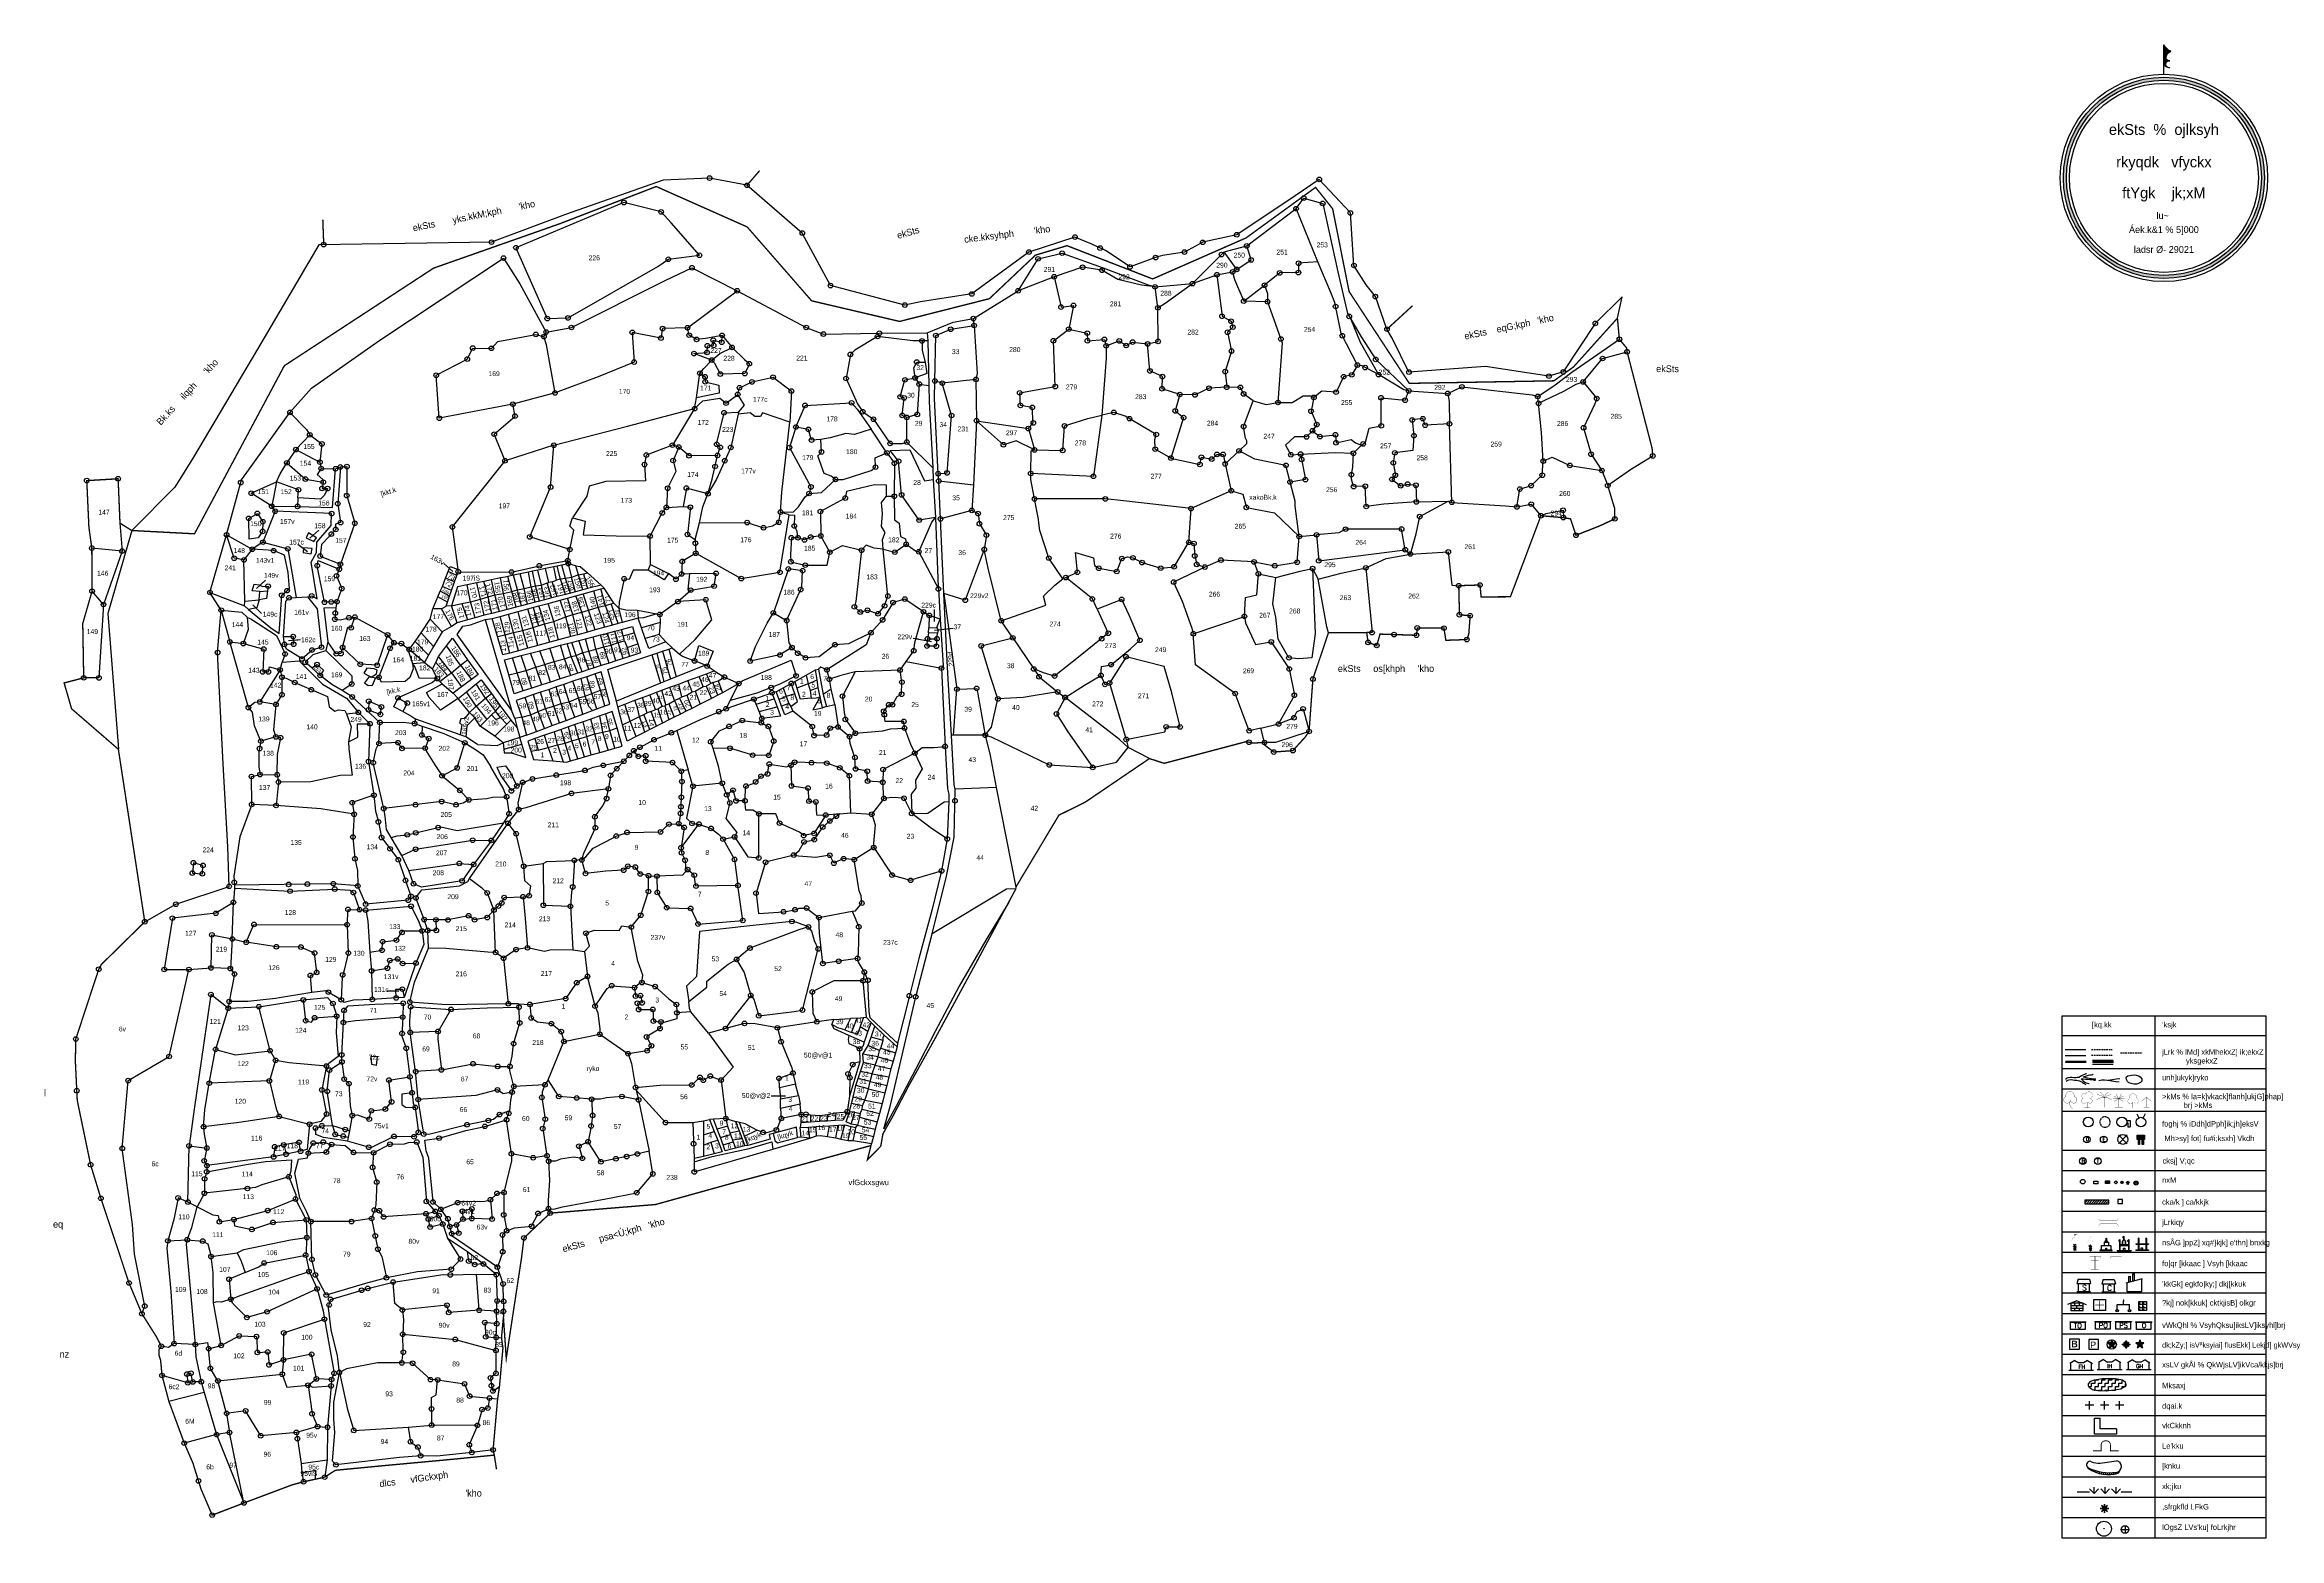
# Model space of a CAD drawing. Header units: feet. Extents: x 59 to 277694, y 0 to 2067228.
# Drawn here: x 59 to 881, y 0 to 549 of the extents above.
import ezdxf
from ezdxf.enums import TextEntityAlignment as Align

# ---------------------------------------------------------------- set-up
doc = ezdxf.new("R2010")
doc.units = ezdxf.units.FT
doc.header["$LTSCALE"] = 0.3
doc.header["$MEASUREMENT"] = 0
for name, pattern in [('ACAD_ISO02W100', [15, 12, -3]), ('DASHDOT', [1, 0.5, -0.25, 0, -0.25]), ('DASHED', [0.75, 0.5, -0.25]), ('DIVIDE', [1.25, 0.5, -0.25, 0, -0.25, 0, -0.25])]:
    doc.linetypes.add(name, pattern=pattern)
for name, color, linetype in [('LEGEND', 1, 'Continuous'), ('OFF', 1, 'Continuous'), ('POLY_PARCEL', 6, 'Continuous'), ('POLY_ROAD', 30, 'Continuous'), ('POLY_WATER', 4, 'Continuous'), ('SYM_ARROW', 1, 'Continuous'), ('SYM_LOGO', 1, 'Continuous'), ('SYM_STONE', 1, 'Continuous'), ('TEXT_MAPIN', 7, 'Continuous'), ('TEXT_MAPOUT', 7, 'Continuous'), ('TEXT_PARCEL', 7, 'Continuous'), ('V_BOUND_LINE', 7, 'Continuous'), ('V_BOUND_STREAM_LINE', 7, 'DASHDOT'), ('V_DIVIDE_LINE', 7, 'DIVIDE')]:
    doc.layers.add(name, color=color, linetype=linetype)
doc.styles.get("Standard").update_dxf_attribs({"font": 'simplex.shx'})
doc.styles.add('TEXT_MAP', font='')
doc.styles.get('TEXT_MAP').set_extended_font_data('Kruti Dev 050')
doc.dimstyles.get("Standard").update_dxf_attribs({"dimtxt": 0.18, "dimasz": 0.18, "dimexe": 0.18, "dimexo": 0.0625, "dimgap": 0.09, "dimtad": 0, "dimtih": 1, "dimtoh": 1, "dimdec": 4, "dimzin": 0, "dimdsep": 46, "dimtxsty": 'Standard', "dimcen": 0.09, "dimadec": 0, "dimazin": 0, "dimtfac": 1, "dimtdec": 4, "dimtofl": 0, "dimtmove": 0, "dimatfit": 3, "dimfxl": 0, "dimtolj": 1, "dimtzin": 0, "dimarcsym": 0})

# ---------------------------------------------------------------- blocks, each defined once
blk = doc.blocks.new('STONE')
blk.add_circle((0, 0), 0.851)
blk = doc.blocks.new('TS_POINT')
at = {"color": 5}
for radius in [2.75, 0.0725]:
    blk.add_circle((0, 0), radius, dxfattribs=at)
blk = doc.blocks.new('HOTEL')
blk.add_hatch(color=256).paths.add_polyline_path([(0.6, -0.03), (1.49, 0.65), (0.37, 0.65), (0.01, 1.75), (-0.36, 0.65), (-1.51, 0.65), (-0.59, -0.05), (-0.99, -1.25), (0, -0.49), (1.01, -1.25)])
for p, q in [((-0.36, 0.65), (-1.51, 0.65)), ((1.49, 0.65), (0.37, 0.65))]:
    blk.add_line(p, q)
for points in [[(-1.51, 0.65), (-0.59, -0.05)], [(0.01, 1.75), (-0.36, 0.65)], [(0.01, 1.75), (0.37, 0.65)], [(0.6, -0.03), (1.49, 0.65)], [(-0.59, -0.05), (-0.99, -1.25)], [(-0.99, -1.25), (0, -0.49)], [(0, -0.49), (1.01, -1.25)], [(0.6, -0.03), (1.01, -1.25)]]:
    blk.add_lwpolyline(points)
blk = doc.blocks.new('OVERHEADTANK')
blk.add_hatch(color=256).paths.add_polyline_path([(1.37, 1.54), (-1.37, 1.54), (-1.37, 0), (-0.93, 0), (-0.93, -1.81), (-0.48, -1.81), (-0.48, 0), (0.48, 0), (0.48, -1.81), (0.93, -1.81), (0.93, 0), (1.37, 0)])
blk.add_lwpolyline([(0.48, 0), (-0.48, 0), (-0.48, -1.81), (-0.93, -1.81), (-0.93, 0), (-1.37, 0), (-1.37, 1.54), (1.37, 1.54), (1.37, 0), (0.93, 0), (0.93, -1.81), (0.48, -1.81)], close=True)
blk = doc.blocks.new('PETROLPUMP')
blk.add_lwpolyline([(1.8, 3.6), (-1.8, 3.6), (-1.8, 0), (1.8, 0)], close=True)
at = {"insert": (-1.28, 2.83), "char_height": 2.4043, "width": 2.5991, "attachment_point": 1}
blk.add_mtext('\\fArial|b0|i0|c0|p34;P', dxfattribs=at)
blk = doc.blocks.new('MONUMENT')
h = blk.add_hatch(color=256)
h.paths.add_polyline_path([(0.71, 0, -0.198912), (0.5, -0.5), (1.5, 0), (0.5, 0.5, -0.198912)])
h.paths.add_polyline_path([(0.8, 0.8), (0.41, 0.67), (0.5, 0.5), (0.67, 0.41)])
h.paths.add_polyline_path([(0.5, 0.5), (0, 1.5), (-0.5, 0.5, -0.414214)])
h.paths.add_polyline_path([(-1.5, 0), (-0.5, -0.5, -0.198912), (-0.71, 0, -0.198912), (-0.5, 0.5)])
h.paths.add_polyline_path([(-0.8, 0.8), (-0.67, 0.41), (-0.5, 0.5), (-0.41, 0.67)])
h.paths.add_polyline_path([(-0.41, -0.67), (-0.5, -0.5), (-0.67, -0.41), (-0.8, -0.8)])
h.paths.add_polyline_path([(-0.5, -0.5), (0, -1.5), (0.5, -0.5, -0.414214)])
h.paths.add_polyline_path([(0.8, -0.8), (0.67, -0.41), (0.5, -0.5), (0.41, -0.67)])
h.paths.add_polyline_path([(-0.41, 0, 1), (0.41, 0, 1)])
blk.add_lwpolyline([(0.5, -0.5), (0, -1.5), (-0.5, -0.5), (-1.5, 0), (-0.5, 0.5), (0, 1.5), (0.5, 0.5), (1.5, 0)], close=True)
for points in [[(-0.67, 0.41), (-0.8, 0.8), (-0.41, 0.67)], [(0.41, 0.67), (0.8, 0.8), (0.67, 0.41)], [(-0.41, -0.67), (-0.8, -0.8), (-0.67, -0.41)], [(0.67, -0.41), (0.8, -0.8), (0.41, -0.67)]]:
    blk.add_lwpolyline(points)
for radius in [0.707, 0.414]:
    blk.add_circle((0, 0), radius)
blk = doc.blocks.new('HISTORICALPLACE')
blk.add_hatch(color=256).paths.add_polyline_path([(0.15, 0.19), (0.12, 0.39), (-0.04, 0.27), (-0.2, 0.39), (-0.23, 0.19), (-0.43, 0.16), (-0.31, 0), (-0.43, -0.16), (-0.23, -0.19), (-0.2, -0.39), (-0.04, -0.27), (0.12, -0.39), (0.15, -0.19), (0.35, -0.16), (0.23, 0), (0.35, 0.16)])
for points in [[(0.15, -0.19), (1.55, 0), (0.15, 0.19), (-0.04, 1.58), (-0.23, 0.19), (-1.62, 0), (-0.23, -0.19), (-0.04, -1.59)], [(0.23, 0), (1.08, 1.12), (-0.04, 0.27), (-1.16, 1.12), (-0.31, 0), (-1.16, -1.12), (-0.04, -0.27), (1.08, -1.12)]]:
    blk.add_lwpolyline(points, close=True)
blk = doc.blocks.new('THEATRE')
blk.add_hatch(color=256).paths.add_polyline_path([(0.62, -0.11), (1.51, 0.57), (0.39, 0.57), (0.03, 1.67), (-0.34, 0.57), (-1.49, 0.57), (-0.57, -0.12), (-0.97, -1.33), (0.02, -0.57), (1.03, -1.33)])
blk.add_lwpolyline([(-0.57, -0.12), (-0.97, -1.33), (0.02, -0.57), (1.03, -1.33), (0.62, -0.11), (1.51, 0.57), (0.39, 0.57), (0.03, 1.67), (-0.34, 0.57), (-1.49, 0.57)], close=True)
blk.add_circle((0, 0), 1.69)
blk = doc.blocks.new('MARRIAGEHALL')
blk.add_lwpolyline([(1.8, 3.6), (-1.8, 3.6), (-1.8, 0), (1.8, 0)], close=True)
at = {"insert": (-1.21, 3.05), "char_height": 2.4043, "width": 2.5991, "attachment_point": 1}
blk.add_mtext('\\fArial|b1|i0|c0|p34;B', dxfattribs=at)
blk = doc.blocks.new('COLONY')
blk.add_lwpolyline([(-1.36, 3.39), (1.36, 3.39), (1.36, 0), (-1.36, 0)], close=True)
for points in [[(-1.36, 2.82), (-0.87, 2.82)], [(-1.36, 2.35), (1.36, 2.35)], [(-1.36, 1.68), (-0.87, 1.68)], [(-1.36, 1.1), (1.36, 1.1)], [(-1.36, 0.51), (-0.87, 0.51)], [(0, 3.39), (0, 0)], [(0, 2.82), (0.57, 2.82)], [(0, 1.68), (0.57, 1.68)], [(0, 0.51), (0.57, 0.51)]]:
    blk.add_lwpolyline(points)
blk = doc.blocks.new('BAZARPETH')
for points in [[(-2.25, 2.25), (2.25, 2.25)], [(-2.25, 0), (-2.25, 2.25)], [(0, 2.25), (0, 3.47)], [(2.25, 0), (2.25, 2.25)]]:
    blk.add_lwpolyline(points)
for centre in [(-2.25, 0), (2.25, 0)]:
    blk.add_circle(centre, 0.484)
blk.add_arc((-0.02, 3.64), 0.175, 274.95648, 124.56707)
blk = doc.blocks.new('STONE_DBC')
for radius in [0.76, 0.419]:
    blk.add_circle((0, 0), radius)
blk = doc.blocks.new('STONE_STAR')
for points in [[(-0.62, 0.21), (0.6, 0.21), (-0.39, -0.5), (-0.24, -0.06)], [(-0.01, 0.65), (-0.39, -0.5), (-0.01, -0.23), (0.36, -0.5)]]:
    blk.add_lwpolyline(points, close=True)
blk.add_lwpolyline([(-0.24, -0.06), (-0.01, -0.23)])
blk = doc.blocks.new('STONE_CRL_STAR')
for points in [[(-0.41, 0.13), (0.4, 0.13), (-0.25, -0.34), (-0.16, -0.05)], [(0, 0.43), (-0.25, -0.34), (0, -0.16), (0.25, -0.34)]]:
    blk.add_lwpolyline(points, close=True)
blk.add_lwpolyline([(-0.16, -0.05), (0, -0.16)])
blk.add_circle((0, 0), 0.427)
blk = doc.blocks.new('STONE_CRTRI')
at = {"const_width": 0.0006}
blk.add_lwpolyline([(0.42, -0.27), (0, 0.51), (-0.42, -0.27)], close=True, dxfattribs=at)
blk.add_circle((0, 0), 0.511)
blk = doc.blocks.new('IDGAH')
for points in [[(-2.36, 2.51), (-2.36, 2.34)], [(-2.36, 2.51), (-1.53, 2.51)], [(-2.36, 2.34), (-1.53, 2.34)], [(-2.32, 2.51), (-1.53, 2.51)], [(-2.32, 2.34), (-1.53, 2.34)], [(-2.32, 0.29), (-2.23, 0.29)], [(-2.32, 0.29), (-2.32, 0)], [(-2.32, 0.29), (-1.53, 0.29)], [(2.32, 0), (-2.32, 0)], [(-1.41, 4.64), (-1.53, 4.25)], [(-1.53, 4.25), (-1.28, 4.25)], [(-1.53, 4.25), (-1.53, 2.51)], [(-1.53, 2.34), (-1.53, 0.29)], [(-1.41, 4.64), (-1.28, 4.25)], [(-1.28, 4.25), (-1.28, 2.51)], [(-1.28, 2.51), (1.25, 2.51)], [(-1.28, 2.34), (-1.28, 0.29)], [(-1.28, 2.34), (1.25, 2.34)], [(-1.28, 0.29), (1.25, 0.29)], [(-0.4, 0.29), (-0.4, 1.04), (0.1, 1.04), (0.1, 0.29)], [(1.37, 4.64), (1.25, 4.25)], [(1.25, 4.25), (1.5, 4.25)], [(1.25, 4.25), (1.25, 2.51)], [(1.25, 2.34), (1.25, 0.29)], [(1.37, 4.64), (1.5, 4.25)], [(1.5, 4.25), (1.5, 2.51)], [(1.5, 2.51), (1.94, 2.51)], [(1.5, 2.51), (2.32, 2.51)], [(1.5, 2.34), (1.5, 0.29)], [(1.5, 2.34), (1.94, 2.34)], [(1.5, 2.34), (2.32, 2.34)], [(1.5, 0.29), (2.32, 0.29)], [(2.32, 2.51), (2.32, 2.34)], [(2.32, 0.29), (2.32, 0)]]:
    blk.add_lwpolyline(points)
blk = doc.blocks.new('MOSQUE')
for points in [[(-2.57, 0.16), (-2.57, 0)], [(-2.57, 0.16), (-1.7, 0.16)], [(-2.57, 0), (2.57, 0)], [(-1.57, 4.16), (-2.17, 3.59), (-1.7, 3.85)], [(-2.03, 0.16), (1.82, 0.16)], [(-1.7, 3.85), (-1.7, 0.16)], [(-1.57, 4.16), (-1.57, 2.15)], [(-0.71, 2.15), (-1.57, 2.15)], [(-1.57, 1.97), (-1.57, 0.16)], [(-1.57, 1.97), (1.57, 1.97)], [(-0.08, 5.26), (-0.6, 4.83), (-0.11, 4.98)], [(0.41, 2.15), (-0.59, 2.15)], [(-0.32, 0.16), (-0.32, 1), (0.18, 1), (0.18, 0.16)], [(-0.11, 3.99), (-0.11, 4.98)], [(-0.08, 3.99), (-0.08, 5.26)], [(1.57, 2.15), (0.52, 2.15)], [(1.7, 4.16), (1.1, 3.59), (1.57, 3.85)], [(1.57, 3.85), (1.57, 2.15)], [(1.57, 1.97), (1.57, 0.16)], [(1.7, 4.16), (1.7, 0.16)], [(1.7, 0.16), (2.57, 0.16)], [(2.57, 0.16), (2.57, 0)]]:
    blk.add_lwpolyline(points)
for points in [[(-0.11, 3.99, 0.424589), (-0.71, 3.34), (-0.71, 2.15)], [(0.41, 2.15), (0.41, 3.34, 1.073), (-0.6, 3.34), (-0.59, 2.15)], [(0.52, 2.15), (0.53, 3.34, 0.42596), (-0.08, 3.99, 0.42596)]]:
    blk.add_lwpolyline(points, format="xyb")
blk = doc.blocks.new('GURUDWARA')
for points in [[(-0.05, 0.18), (-2.3, 0.18), (-2.3, 0.18), (-2.3, 0), (2.3, 0), (2.3, 0.18), (0.14, 0.18)], [(-1.62, 0.18), (-1.62, 1.84), (1.73, 1.84), (1.73, 0.18)], [(-0.63, 1.84), (-0.63, 3.15), (0.86, 3.15), (0.86, 1.84)], [(-0.3, 3.15), (-0.3, 3.59), (0.38, 3.59), (0.38, 3.15)], [(-0.05, 0.18), (-0.05, 0.88), (0.14, 0.88), (0.14, 0.18)], [(-0.02, 3.6), (-0.02, 4.6), (0.12, 4.6), (0.12, 3.59)]]:
    blk.add_lwpolyline(points)
blk = doc.blocks.new('TUBEWELL')
blk.add_circle((0, 0), 1.23)
blk.add_text('T', height=1.6).set_placement((-0.51, -0.8))
blk = doc.blocks.new('DETAIL')
for points in [[(-1.4, 0), (1.4, 0)], [(0, 1.4), (0, -1.4)]]:
    blk.add_lwpolyline(points)
blk.add_circle((0, 0), 1.4)
blk = doc.blocks.new('GRASS')
for p, q in [((-4.06, 0), (-5.71, 1.65)), ((-4.06, 0), (-4.06, 2.33)), ((-4.06, 0), (-2.41, 1.65)), ((0, 0), (-1.65, 1.65)), ((0, 0), (0, 2.33)), ((0, 0), (1.65, 1.65)), ((4.02, 0), (2.37, 1.65)), ((4.02, 0), (4.02, 2.33)), ((4.02, 0), (5.67, 1.65))]:
    blk.add_line(p, q)
at = {"ltscale": 0.25}
for points in [[(-10.24, 0.56), (-5.79, 0.56)], [(5.85, 0.56), (9.81, 0.56)]]:
    blk.add_lwpolyline(points, dxfattribs=at)
blk = doc.blocks.new('KHADAN')
h = blk.add_hatch()
h.set_pattern_fill('_USER', color=256, scale=0.75, angle=90, style=0, pattern_type=0)
h.set_pattern_definition([(90, (-250.58165, -221.3395), (-0.75, 5e-17), [])])
h.paths.add_polyline_path([(4.77, -1.97), (5.16, -1.63), (5.36, -1.06, -0.171042), (4.04, -1.67, -0.135254), (-5.95, -0.06, -0.103646), (-6.4, 0.21), (-6.23, -0.1), (-6.09, -0.27, 0.220977)])
for points in [[(-6.09, -0.27), (-6.23, -0.1), (-6.4, 0.21)], [(4.77, -1.97), (5.16, -1.63), (5.36, -1.06)]]:
    blk.add_lwpolyline(points)
blk.add_lwpolyline([(-4.94, 2.27, 0.11887), (-1.86, 1.78), (4.25, 2.64)], format="xyb")
for centre, radius, start, end in [((-5.53, 1.14), 1.27, 62.38133, 250.72612), ((3.83, 0.5), 2.18, 275.48053, 79.07125), ((1.17, 10.56), 13.04, 236.1714, 286.01466), ((1.97, 17.27), 19.05, 245.41998, 276.23086)]:
    blk.add_arc(centre, radius, start, end)
blk = doc.blocks.new('SAMSHAN')
at = {"const_width": 0.3}
blk.add_lwpolyline([(-4.7, 0.03), (-1.7, 0.03), (-1.7, 2.24, -0.414214), (-0.2, 3.74), (0.21, 3.74, -0.414214), (1.71, 2.24), (1.71, 0.03), (4.71, 0.03)], format="xyb", dxfattribs=at)
blk = doc.blocks.new('ABADI')
for points in [[(5.98, -1.99), (-1.99, -1.99), (-1.99, 3.99)], [(-1.99, 3.99), (0, 3.99)], [(5.98, 0), (0, 0), (0, 3.99)], [(5.98, 0), (5.98, -1.99)]]:
    blk.add_lwpolyline(points)
blk = doc.blocks.new('COMPOUND')
for points in [[(1.56, 0), (-1.56, 0)], [(0, -1.56), (0, 1.56)]]:
    blk.add_lwpolyline(points)
blk = doc.blocks.new('GUESTHOUSE')
for p, q in [((-4.5, 0), (0, 0)), ((0.87, 2.7), (-0.75, 2.7)), ((0, 0), (4.62, 0))]:
    blk.add_line(p, q)
for points in [[(-2.25, 3.61), (-4.05, 2.52)], [(-3.75, 0), (-3.75, 2.7)], [(-2.25, 3.61), (-0.75, 2.7)], [(2.37, 3.61), (0.87, 2.7)], [(2.37, 3.61), (4.17, 2.52)], [(3.87, 0), (3.87, 2.7)]]:
    blk.add_lwpolyline(points)
blk.add_text('GH', height=1.44).set_placement((-0.92, 0.53))
blk = doc.blocks.new('IGUESTHOUSE')
for p, q in [((-4.5, 0), (0, 0)), ((0.87, 2.7), (-0.75, 2.7)), ((0, 0), (4.62, 0))]:
    blk.add_line(p, q)
for points in [[(-2.25, 3.61), (-4.05, 2.52)], [(-3.75, 0), (-3.75, 2.7)], [(-2.25, 3.61), (-0.75, 2.7)], [(2.37, 3.61), (0.87, 2.7)], [(2.37, 3.61), (4.17, 2.52)], [(3.87, 0), (3.87, 2.7)]]:
    blk.add_lwpolyline(points)
blk.add_text('IH', height=1.44).set_placement((-0.92, 0.53))
blk = doc.blocks.new('FGUESTHOUSE')
blk.add_line((0.87, 2.7), (-0.75, 2.7))
for points in [[(-4.5, 0), (0, 0), (4.62, 0)], [(-2.25, 3.61), (-4.05, 2.52)], [(-3.75, 0), (-3.75, 2.7)], [(-2.25, 3.61), (-0.75, 2.7)], [(2.37, 3.61), (0.87, 2.7)], [(2.37, 3.61), (4.17, 2.52)], [(3.87, 0), (3.87, 2.7)]]:
    blk.add_lwpolyline(points)
blk.add_text('FH', height=1.44).set_placement((-0.92, 0.53))
blk = doc.blocks.new('OFFICE')
for p, q in [((-2.98, 2.85), (2.98, 2.85)), ((-2.98, 2.69), (2.98, 2.69)), ((-2.68, 0), (-2.68, 2.69)), ((2.68, 0), (-2.68, 0)), ((2.14, 2.69), (-2.14, 2.69)), ((2.68, 2.69), (2.68, 0))]:
    blk.add_line(p, q)
for points in [[(-2.98, 2.85), (-2.98, 2.69)], [(2.98, 2.85), (2.98, 2.69)]]:
    blk.add_lwpolyline(points)
blk.add_text('O', height=1.8).set_placement((-0.71, 0.53))
blk = doc.blocks.new('POLICESTATION')
for p, q in [((-2.98, 2.85), (2.98, 2.85)), ((-2.98, 2.69), (2.98, 2.69)), ((-2.68, 0), (-2.68, 2.69)), ((2.68, 0), (-2.68, 0)), ((2.14, 2.69), (-2.14, 2.69)), ((2.68, 2.69), (2.68, 0))]:
    blk.add_line(p, q)
for points in [[(-2.98, 2.85), (-2.98, 2.69)], [(2.98, 2.85), (2.98, 2.69)]]:
    blk.add_lwpolyline(points)
blk.add_text('PS', height=1.8).set_placement((-1.46, 0.53))
blk = doc.blocks.new('POSTOFFICE')
for p, q in [((-2.98, 2.85), (2.98, 2.85)), ((-2.98, 2.69), (2.98, 2.69)), ((-2.68, 0), (-2.68, 2.69)), ((2.68, 0), (-2.68, 0)), ((2.14, 2.69), (-2.14, 2.69)), ((2.68, 2.69), (2.68, 0))]:
    blk.add_line(p, q)
for points in [[(-2.98, 2.85), (-2.98, 2.69)], [(2.98, 2.85), (2.98, 2.69)]]:
    blk.add_lwpolyline(points)
blk.add_text('PO', height=1.8).set_placement((-1.46, 0.53))
blk = doc.blocks.new('TELEPHONOFFICE')
for p, q in [((-2.98, 2.85), (2.98, 2.85)), ((-2.98, 2.69), (2.98, 2.69)), ((-2.68, 0), (-2.68, 2.69)), ((2.68, 0), (-2.68, 0)), ((2.14, 2.69), (-2.14, 2.69)), ((2.68, 2.69), (2.68, 0))]:
    blk.add_line(p, q)
for points in [[(-2.98, 2.85), (-2.98, 2.69)], [(2.98, 2.85), (2.98, 2.69)]]:
    blk.add_lwpolyline(points)
blk.add_text('TO', height=1.8).set_placement((-1.46, 0.53))
blk = doc.blocks.new('HOSPITAL')
blk.add_lwpolyline([(-2.18, 4.11), (2.18, 4.11), (2.18, 0), (-2.18, 0)], close=True)
at = {"const_width": 0.2}
for points in [[(-1.58, 2.05), (1.58, 2.05)], [(0, 3.64), (0, 0.47)]]:
    blk.add_lwpolyline(points, dxfattribs=at)
blk = doc.blocks.new('SCHOOL')
for points in [[(-2.06, 4.6), (-2.5, 2.96)], [(-2.5, 2.96), (2.5, 2.96)], [(-2.5, 0), (2.5, 0)], [(-2.06, 4.6), (2.06, 4.6)], [(-2, 2.96), (-2, 0)], [(2, 2.96), (2, 0)], [(2.06, 4.6), (2.5, 2.96)]]:
    blk.add_lwpolyline(points)
blk.add_text('S', height=2).set_placement((-0.6, 0.47))
blk = doc.blocks.new('BUILDING')
for p, q in [((-2.25, 2.7), (-2.25, 0)), ((2.25, 2.7), (-2.25, 2.7)), ((2.25, 1.8), (-2.25, 1.8)), ((-2.25, 0.9), (2.25, 0.9)), ((-2.25, 0), (2.25, 0)), ((-0.9, 2.7), (-0.9, 1.8)), ((-0.9, 0.9), (-0.9, 0)), ((0, 0.9), (0, 1.8)), ((0.9, 1.8), (0.9, 2.7)), ((0.9, 0), (0.9, 0.9)), ((2.25, 0), (2.25, 2.7))]:
    blk.add_line(p, q)
for points in [[(0, 3.61), (-3.45, 2.21)], [(0, 3.61), (3.45, 2.21)]]:
    blk.add_lwpolyline(points)
blk = doc.blocks.new('COLLAGE')
for points in [[(-2.06, 4.6), (-2.5, 2.96)], [(-2.5, 2.96), (2.5, 2.96)], [(-2.5, 0), (2.5, 0)], [(-2.06, 4.6), (2.06, 4.6)], [(-2, 2.96), (-2, 0)], [(2, 2.96), (2, 0)], [(2.06, 4.6), (2.5, 2.96)]]:
    blk.add_lwpolyline(points)
blk.add_text('C', height=2).set_placement((-0.6, 0.47))
blk = doc.blocks.new('INDUSTRY')
for p, q in [((-3.11, 3.33), (2.92, 4.99)), ((-2.63, 0), (-2.63, 3.46)), ((2.63, 0), (-2.63, 0)), ((2.63, 4.91), (2.63, 0))]:
    blk.add_line(p, q)
for points in [[(-2.14, 5.65), (-1.32, 5.65)], [(-2.04, 3.63), (-2.04, 5.65)], [(-1.42, 3.8), (-1.42, 5.65)], [(-0.65, 6.68), (0.17, 6.68)], [(-0.55, 4.04), (-0.55, 6.68)], [(0.07, 4.21), (0.07, 6.68)]]:
    blk.add_lwpolyline(points)
blk = doc.blocks.new('TELEPOLE')
at = {"ltscale": 0.25, "const_width": 0.09}
for points in [[(0, 5.07), (-1.98, 5.07), (-1.98, 4.54)], [(0, 0), (-0.61, 0)], [(0, 5.07), (1.98, 5.07), (1.98, 4.54)], [(0, 0), (0, 5.07)], [(0, 0), (0.61, 0)]]:
    blk.add_lwpolyline(points, dxfattribs=at)
blk = doc.blocks.new('EPOLE')
at = {"const_width": 0.08712}
for points in [[(1.9118, 4.38504), (1.9118, 4.91139), (-1.9118, 4.91139), (-1.9118, 4.38504)], [(-1.35399, 3.47754), (1.35399, 3.47754)], [(-1.35399, 0), (1.35399, 0)], [(-0.282535, 0), (-0.282535, 4.91139)], [(0.282535, 0), (0.282535, 4.91139)]]:
    blk.add_lwpolyline(points, dxfattribs=at)
blk = doc.blocks.new('CHURCH')
at = {"linetype": 'Continuous'}
h = blk.add_hatch(dxfattribs=at)
h.set_pattern_fill('ANSI31', color=256, scale=3.375, style=0)
h.set_pattern_definition([(45, (-88.71942, -94.3617), (-0.2983107, 0.2983107), [])])
h.paths.add_polyline_path([(0.46, 0), (0.46, 2.18), (-0.48, 2.18), (-0.48, 0)])
at = {"linetype": 'Continuous', "const_width": 0.0169}
for points in [[(-1.67, 3.07), (1.64, 3.07)], [(-1.67, 0), (1.67, 0)], [(-1.09, 0), (-1.09, 3.07)], [(-0.48, 0), (-0.48, 2.18), (0.46, 2.18), (0.46, 0)], [(0.99, 0), (0.99, 3.07)]]:
    blk.add_lwpolyline(points, dxfattribs=at)
at = {"lineweight": 5, "const_width": 0.0169}
blk.add_lwpolyline([(-1.09, 3.07), (0.99, 3.07), (-0.05, 5.59)], close=True, dxfattribs=at)
for points in [[(-0.49, 6.21), (0.39, 6.21)], [(-0.05, 5.59), (-0.05, 6.84)]]:
    blk.add_lwpolyline(points, dxfattribs=at)
blk = doc.blocks.new('TEMPLE')
at = {"linetype": 'Continuous'}
h = blk.add_hatch(dxfattribs=at)
h.set_pattern_fill('ANSI31', color=256, scale=3.6, style=0)
h.set_pattern_definition([(45, (-94.63405, -100.65248), (-0.318198, 0.318198), [])])
h.paths.add_polyline_path([(0.49, 0), (0.49, 2.32), (-0.51, 2.32), (-0.51, 0)])
blk.add_hatch(color=256, dxfattribs=at).paths.add_polyline_path([(0.28, 5.69), (0.6, 5.75), (0.95, 5.71), (1.39, 5.73), (0.49, 5.85), (0.21, 6.01), (-0.14, 6.06), (-0.15, 5.55), (-0.09, 5.55)])
at = {"linetype": 'Continuous', "const_width": 0.018}
for points in [[(-1.78, 3.28), (1.75, 3.28)], [(-1.78, 0), (1.78, 0)], [(-1.16, 3.28), (-1.16, 3.69), (-0.97, 4.22), (-0.63, 4.55), (-0.33, 4.73), (-0.16, 4.99), (0.05, 4.8), (0.46, 4.5), (0.69, 4.36), (0.88, 4.09), (1.02, 3.76), (1.06, 3.28)], [(-1.16, 0), (-1.16, 3.28)], [(-0.51, 0), (-0.51, 2.32), (0.49, 2.32), (0.49, 0)], [(-0.16, 4.99), (-0.14, 6.06), (0.21, 6.01), (0.49, 5.85), (1.39, 5.73), (0.95, 5.71), (0.6, 5.75), (0.28, 5.69), (-0.09, 5.55), (-0.15, 5.55)], [(1.06, 0), (1.06, 3.28)]]:
    blk.add_lwpolyline(points, dxfattribs=at)
blk = doc.blocks.new('ROADBRIDGE')
at = {"const_width": 0.1}
for points in [[(3.44, 1.26), (2.8, 0.62), (-3.2, 0.62), (-3.84, 1.26)], [(-3.84, -1.22), (-3.2, -0.58), (2.8, -0.58), (3.44, -1.22)]]:
    blk.add_lwpolyline(points, dxfattribs=at)
blk = doc.blocks.new('BANDHARA')
blk.add_lwpolyline([(0.85, -0.75), (0.85, 0.75), (-0.85, 0.75), (-0.85, -0.75)], close=True)
blk = doc.blocks.new('BRIDGE')
h = blk.add_hatch()
h.set_pattern_fill('ANSI31', color=256, scale=5, style=0)
h.set_pattern_definition([(45, (-36.448, -156.65615), (-0.4419417, 0.4419417), [])])
h.paths.add_polyline_path([(4.21, -0.65), (4.21, 0.65), (-4.55, 0.65), (-4.55, -0.65)])
for p, q in [((4.21, 0.65), (-4.55, 0.65)), ((-4.55, 0.65), (-4.55, -0.65)), ((4.21, -0.65), (4.21, 0.65)), ((-4.55, -0.65), (4.21, -0.65))]:
    blk.add_line(p, q)
blk = doc.blocks.new('STONESQUAREFILLED')
blk.add_hatch(color=256).paths.add_polyline_path([(0.7, -0.48), (0.7, 0.48), (-0.7, 0.48), (-0.7, -0.48)])
blk.add_lwpolyline([(-0.7, 0.48), (0.7, 0.48), (0.7, -0.48), (-0.7, -0.48)], close=True)
blk = doc.blocks.new('STONESQUARE')
blk.add_lwpolyline([(-0.7, 0.48), (0.7, 0.48), (0.7, -0.48), (-0.7, -0.48)], close=True)
blk = doc.blocks.new('DISUSEWELL')
for points in [[(-1.64, 1.64), (1.64, -1.64)], [(-1.64, -1.64), (1.64, 1.64)]]:
    blk.add_lwpolyline(points)
blk.add_circle((0, 0), 1.81)
blk = doc.blocks.new('DIESELPUMP')
blk.add_circle((0, 0), 1.23)
blk.add_text('D', height=1.3).set_placement((-0.42, -0.58))
blk = doc.blocks.new('PUMPWELL')
blk.add_circle((0, 0), 1.23)
blk.add_text('E', height=1.6).set_placement((-0.51, -0.77))
blk = doc.blocks.new('BOREWELL')
blk.add_circle((0, 0), 1.23)
blk.add_text('B', height=1.6).set_placement((-0.51, -0.8))
blk = doc.blocks.new('MOTWELL')
for points in [[(-1.54, 2.96), (-0.8, 1.55)], [(1.54, 2.96), (0.8, 1.55)]]:
    blk.add_lwpolyline(points)
blk.add_circle((0, 0), 1.74)
blk = doc.blocks.new('STEPWELL')
for points in [[(1.72, 0.57), (2.99, 0.57), (2.99, -1.8)], [(1.79, -0.27), (2.14, -0.27), (2.14, -1.8)], [(2.14, -1.8), (2.99, -1.8)]]:
    blk.add_lwpolyline(points)
blk.add_circle((0, 0), 1.81)
blk = doc.blocks.new('KACCHAWELL')
at = {"linetype": 'ACAD_ISO02W100', "ltscale": 0.03}
blk.add_ellipse((0, 0), major_axis=(-1.35, 1.35), ratio=1, start_param=3.926991, end_param=10.210176, dxfattribs=at)
blk = doc.blocks.new('PAKKAWELL')
blk.add_circle((0, 0), 1.81)
blk = doc.blocks.new('OTHERTREE')
at = {"const_width": 0.1}
for points in [[(0, 3.63), (-1.79, 2.11)], [(-1, 0), (1, 0)], [(0, 3.63), (0, 0)], [(0, 3.63), (1.79, 2.11)]]:
    blk.add_lwpolyline(points, dxfattribs=at)
blk = doc.blocks.new('IMLITREE')
at = {"const_width": 0.08}
for points in [[(-1.4, 3.49, 1.50414), (-0.28, 2.12, 1.50414)], [(0.97, 3.44, 1.518268), (-1.4, 3.49, 1.518268)], [(0.28, 2.13, 1.763654), (0.97, 3.44, 1.763654)]]:
    blk.add_lwpolyline(points, format="xyb", dxfattribs=at)
for points in [[(-1.08, 0), (1.08, 0)], [(-0.28, 2.12), (-0.28, 0)], [(0.28, 2.13), (0.28, 0)]]:
    blk.add_lwpolyline(points, dxfattribs=at)
blk = doc.blocks.new('COCONUT_TREE')
at = {"const_width": 0.1}
for points in [[(0, 3.13), (-2.02, 3.13)], [(0, 3.13), (-1.75, 4.14)], [(0, 3.13), (-1.75, 2.12)], [(0, 3.13), (-1.01, 4.87)], [(0, 3.13), (1.01, 4.87)], [(0, 3.13), (1.75, 4.14)], [(0, 0), (0, 3.13)], [(0, 3.13), (1.75, 2.12)], [(0, 3.13), (2.02, 3.13)]]:
    blk.add_lwpolyline(points, dxfattribs=at)
blk.add_lwpolyline([(-1.48, 0, 0.1, 0.1, 0), (-1.48, 0, 0.1, 0.1, 0), (1.48, 0, 0.1, 0.1, 0), (1.48, 0, 0.1, 0.1, 0), (1.48, 0, 0, 0, 0)], format="xyseb")
blk = doc.blocks.new('SINDHITREE')
at = {"const_width": 0.1}
for points in [[(0, 3.42, 0.264754), (-2.75, 2.68, 0.264754)], [(0, 3.42, 0.264754), (-2.62, 4.55, 0.264754)], [(0, 3.42, 0.264754), (-1.75, 5.67, 0.264754)], [(1.75, 5.67, 0.264754), (0, 3.42, 0.264754)], [(2.62, 4.55, 0.264754), (0, 3.42, 0.264754)], [(2.75, 2.68, 0.264754), (0, 3.42, 0.264754)]]:
    blk.add_lwpolyline(points, format="xyb", dxfattribs=at)
for points in [[(-1.71, 0), (1.71, 0)], [(0, 3.42), (0, 0)]]:
    blk.add_lwpolyline(points, dxfattribs=at)
blk = doc.blocks.new('MANGOTREE')
at = {"const_width": 0.08}
for points in [[(-1.4, 3.49, 1.50414), (-0.28, 2.12, 1.50414)], [(-0.5, 5.02, 1.205607), (-1.4, 3.49, 1.50414)], [(-0.5, 5.02, -1.712327), (0.97, 3.44, -1.50414)], [(0.28, 2.13, 1.763654), (0.97, 3.44, 1.763654)]]:
    blk.add_lwpolyline(points, format="xyb", dxfattribs=at)
for points in [[(-1.08, 0), (1.08, 0)], [(-0.28, 2.12), (-0.28, 0)], [(0.28, 2.13), (0.28, 0)]]:
    blk.add_lwpolyline(points, dxfattribs=at)
blk = doc.blocks.new('ORANGETREE')
at = {"const_width": 0.1}
for points in [[(-2.43, 4.55, 1.707496), (-0.75, 3.13, 1.50414)], [(0.53, 4.49, 1.294889), (-2.43, 4.55, 1.518268)], [(-0.75, 3.13, 0.360867), (0, 0, 0.370642)], [(-0.75, 3.13, 2.063555), (0.53, 4.49, 1.763654)]]:
    blk.add_lwpolyline(points, format="xyb", dxfattribs=at)
blk = doc.blocks.new('Legend')
at = {"layer": 'LEGEND'}
h = blk.add_hatch(dxfattribs=at)
h.set_pattern_fill('ZIGZAG', color=256, scale=10, style=0)
h.set_pattern_definition([(0, (-42.1706, -561.7866), (1.25, 1.25), [1.25, -1.25]), (90, (-40.9206, -561.7866), (-1.25, 1.25), [1.25, -1.25])])
h.paths.add_polyline_path([(14.85, 58.65), (11.86, 58.26), (10.52, 57.69), (9.69, 56.74), (9.69, 55.97), (10.01, 55.21), (11.16, 54.57), (13.07, 54.13), (16.19, 54.06), (17.08, 54.19), (19.25, 54.38), (21.54, 54.83), (22.56, 55.34), (23.33, 55.72), (23.39, 56.42), (23.2, 57.5), (22.18, 58.2), (19.57, 58.65)])
at = {"layer": 'LEGEND', "color": 7}
for p, q in [((0, 191.95), (74.81, 191.95)), ((0, 0), (0, 191.95)), ((74.81, 191.95), (74.81, 0)), ((74.81, 172.5), (0, 172.5)), ((74.81, 165), (0, 165)), ((74.81, 156.77), (0, 156.77)), ((74.81, 142.5), (0, 142.5)), ((74.81, 135), (0, 135)), ((74.81, 127.5), (0, 127.5)), ((74.81, 120), (0, 120)), ((74.81, 112.5), (0, 112.5)), ((74.81, 105), (0, 105)), ((74.81, 97.5), (0, 97.5)), ((74.81, 90), (0, 90)), ((74.81, 82.5), (0, 82.5)), ((74.81, 75), (0, 75)), ((74.81, 67.5), (0, 67.5)), ((74.81, 60), (0, 60)), ((74.81, 52.5), (0, 52.5)), ((74.81, 45), (0, 45)), ((74.81, 37.5), (0, 37.5)), ((74.81, 30), (0, 30)), ((74.81, 22.5), (0, 22.5)), ((74.81, 15), (0, 15)), ((74.81, 7.5), (0, 7.5)), ((74.81, 0), (0, 0))]:
    blk.add_line(p, q, dxfattribs=at)
for points in [[(34.01, 191.95), (34.01, 0)], [(0, 184.73), (74.81, 184.73)], [(1.42, 175.33), (1.42, 174.59)], [(1.82, 175.33), (1.82, 174.59)], [(2.22, 175.33), (2.22, 174.59)], [(2.62, 175.33), (2.62, 174.59)], [(3.02, 175.33), (3.02, 174.59)], [(3.42, 175.33), (3.42, 174.59)], [(3.82, 175.33), (3.82, 174.59)], [(4.22, 175.33), (4.22, 174.59)], [(4.62, 175.33), (4.62, 174.59)], [(5.02, 175.33), (5.02, 174.59)], [(5.42, 175.33), (5.42, 174.59)], [(5.82, 175.33), (5.82, 174.59)], [(6.22, 175.33), (6.22, 174.59)], [(6.62, 175.33), (6.62, 174.59)], [(7.02, 175.33), (7.02, 174.59)], [(7.42, 175.33), (7.42, 174.59)], [(7.82, 175.33), (7.82, 174.59)], [(8.22, 175.33), (8.22, 174.59)], [(8.62, 175.33), (8.62, 174.59)], [(11.4, 175.33), (11.4, 174.59)], [(11.8, 175.33), (11.8, 174.59)], [(12.2, 175.33), (12.2, 174.59)], [(12.6, 175.33), (12.6, 174.59)], [(13, 175.33), (13, 174.59)], [(13.4, 175.33), (13.4, 174.59)], [(13.8, 175.33), (13.8, 174.59)], [(14.2, 175.33), (14.2, 174.59)], [(14.6, 175.33), (14.6, 174.59)], [(15, 175.33), (15, 174.59)], [(15.4, 175.33), (15.4, 174.59)], [(15.8, 175.33), (15.8, 174.59)], [(16.2, 175.33), (16.2, 174.59)], [(16.6, 175.33), (16.6, 174.59)], [(17, 175.33), (17, 174.59)], [(17.4, 175.33), (17.4, 174.59)], [(17.8, 175.33), (17.8, 174.59)], [(18.2, 175.33), (18.2, 174.59)], [(18.6, 175.33), (18.6, 174.59)]]:
    blk.add_lwpolyline(points, dxfattribs=at)
at = {"layer": 'LEGEND', "color": 30}
for points in [[(1.15, 179.49), (8.74, 179.49)], [(1.15, 177.29), (8.74, 177.29)]]:
    blk.add_lwpolyline(points, dxfattribs=at)
at = {"layer": 'LEGEND', "color": 7, "ltscale": 0.3}
for points in [[(1.15, 174.98), (8.74, 174.98)], [(11.12, 175.64), (18.71, 175.64)], [(11.12, 174.98), (18.71, 174.98)], [(11.12, 174.17), (18.71, 174.17)]]:
    blk.add_lwpolyline(points, dxfattribs=at)
at = {"layer": 'LEGEND', "color": 2, "linetype": 'DASHED', "ltscale": 4}
for points in [[(10.82, 179.51), (18.41, 179.51)], [(10.82, 177.48), (18.41, 177.48)]]:
    blk.add_lwpolyline(points, dxfattribs=at)
at = {"layer": 'LEGEND', "color": 1, "linetype": 'DASHED', "ltscale": 4}
blk.add_lwpolyline([(21.41, 178.36), (29.55, 178.36)], dxfattribs=at)
at = {"layer": 'LEGEND', "color": 4}
for points in [[(1.21, 168.63), (1.56, 168.95), (1.86, 169.17), (2.27, 169.28), (2.89, 169.42), (3.62, 169.36), (4.27, 169.28), (5.01, 169.25), (5.49, 169.33), (6.15, 169.42)], [(1.43, 167.87), (1.86, 168.22), (2.46, 168.36), (3.35, 168.47), (3.89, 168.41), (4.49, 168.33), (4.87, 168.33), (5.44, 168.33)], [(5.44, 168.33), (6.36, 168.06), (6.85, 167.84), (7.2, 167.63), (7.5, 167.38), (7.91, 167.17), (8.31, 166.95), (8.5, 166.76), (8.67, 166.63)], [(6.15, 169.42), (7.09, 170.04), (7.69, 170.23), (8.34, 170.5), (8.8, 170.72), (8.99, 170.77)], [(6.98, 168.73), (7.26, 168.74), (7.88, 168.77), (8.61, 168.71), (9.32, 168.66), (10.21, 168.55), (11.16, 168.47), (11.78, 168.33), (12.22, 168.25)], [(6.98, 168.73), (7.45, 168.25), (7.91, 167.9), (8.34, 167.57), (8.88, 167.3), (9.26, 167.22), (9.75, 167.09), (9.89, 167.03)], [(7.76, 169.49), (8.99, 169.88), (9.7, 170.09), (10.21, 170.2), (10.78, 170.28), (11.24, 170.39), (11.4, 170.44)], [(7.76, 169.49), (8.31, 169.42), (9.26, 169.2), (9.99, 169.06), (10.78, 168.9), (11.51, 168.79), (12.11, 168.74), (12.41, 168.74)], [(13.54, 168.18), (13.54, 168.18), (14.54, 168.38), (15.55, 168.37), (17.5, 168.22), (19.75, 167.75), (19.75, 167.75), (20.95, 167.64)], [(16.76, 168.28), (18.45, 168.53), (19.89, 168.73), (21.15, 168.88), (21.15, 168.88), (21.15, 168.88)]]:
    blk.add_lwpolyline(points, dxfattribs=at)
blk.add_lwpolyline([(23.96, 167.82), (23.64, 168.5), (23.58, 169.09), (23.71, 169.49), (24.17, 169.88), (25.55, 170.08), (26.53, 170.21), (27.26, 170.14), (28.05, 169.88), (28.65, 169.5), (29.23, 168.83), (29.23, 167.91), (28.77, 167.45), (28.11, 167.06), (27.32, 166.86), (26.34, 166.8), (25.42, 167.06), (24.56, 167.32)], close=True, dxfattribs=at)
at = {"layer": 'LEGEND'}
blk.add_lwpolyline([(11.16, 54.57), (10.01, 55.21), (9.69, 55.97), (9.69, 56.74), (10.52, 57.69), (11.86, 58.26), (14.85, 58.65), (19.57, 58.65), (22.18, 58.2), (23.2, 57.5), (23.39, 56.42), (23.33, 55.72), (22.56, 55.34), (21.54, 54.83), (19.25, 54.38), (17.08, 54.19), (16.19, 54.06), (13.07, 54.13), (11.16, 54.57)], dxfattribs=at)
for name, p in [('ORANGETREE', (3.82, 157.73)), ('MANGOTREE', (9.18, 158.12)), ('SINDHITREE', (15.48, 158.3)), ('COCONUT_TREE', (20.79, 158.33)), ('IMLITREE', (26.25, 158.05)), ('OTHERTREE', (30.99, 158.41)), ('PAKKAWELL', (9.59, 152.9)), ('KACCHAWELL', (15.75, 152.9)), ('STEPWELL', (21.95, 152.9)), ('DISUSEWELL', (22.3, 146.51)), ('MOTWELL', (28.97, 152.9)), ('OVERHEADTANK', (28.94, 146.51)), ('BOREWELL', (7.61, 138.57)), ('DIESELPUMP', (9.1, 146.51)), ('TUBEWELL', (13.1, 138.57)), ('PUMPWELL', (15.27, 146.51)), ('STONE', (7.59, 131)), ('BRIDGE', (12.9, 123.53)), ('STONESQUARE', (12.4, 130.69)), ('STONESQUAREFILLED', (16.67, 130.79)), ('STONE_CRTRI', (19.74, 130.75)), ('BANDHARA', (21.28, 123.73)), ('STONE_CRL_STAR', (22, 130.73)), ('STONE_STAR', (24.21, 130.57)), ('STONE_DBC', (27.15, 130.48)), ('ROADBRIDGE', (17.25, 116.09)), ('TEMPLE', (4.66, 105.66)), ('CHURCH', (10.4, 105.56)), ('GURUDWARA', (16.14, 105.68)), ('MOSQUE', (22.83, 105.61)), ('IDGAH', (29.45, 105.7)), ('EPOLE', (12.02, 98.72)), ('TELEPOLE', (19.91, 98.44)), ('SCHOOL', (7.95, 90.6)), ('COLLAGE', (17.11, 90.49)), ('INDUSTRY', (26.58, 90.49)), ('BUILDING', (5.43, 83.63)), ('HOSPITAL', (13.8, 83.63)), ('BAZARPETH', (22.49, 83.63)), ('COLONY', (29.59, 83.63)), ('TELEPHONOFFICE', (5.78, 76.67)), ('POSTOFFICE', (14.94, 76.82)), ('POLICESTATION', (22.47, 76.8)), ('OFFICE', (29.97, 76.72)), ('MARRIAGEHALL', (4.55, 69.53)), ('PETROLPUMP', (11.55, 69.43)), ('THEATRE', (18.23, 71.21)), ('MONUMENT', (23.54, 71.19)), ('HOTEL', (28.56, 71.19)), ('FGUESTHOUSE', (6.93, 61.74)), ('IGUESTHOUSE', (17.41, 62.02)), ('GUESTHOUSE', (28.1, 61.98)), ('COMPOUND', (10.04, 48.87)), ('COMPOUND', (15.62, 48.87)), ('COMPOUND', (21.14, 48.87)), ('ABADI', (13.94, 40.19)), ('SAMSHAN', (16.04, 32.07)), ('KHADAN', (15.78, 25.87)), ('GRASS', (15.81, 16.47)), ('HISTORICALPLACE', (15.61, 10.97)), ('TS_POINT', (15.35, 3.53)), ('DETAIL', (23.12, 3.23))]:
    blk.add_blockref(name, p, dxfattribs=at)
at = {"layer": 'LEGEND', "color": 7, "style": 'TEXT_MAP'}
for s, p in [('[kq.kk', (10.96, 187.67)), ("'ksjk", (36.74, 187.67)), ('jLrk % lMd] xkMhekxZ] ik;ekxZ', (36.74, 177.65)), ('yksgekxZ', (45.5, 174.39)), ('unh]ukyk]ryko', (36.74, 168.22)), ('>kMs % la=k]vkack]flanh]ukjG]phap]', (36.74, 161.29)), ('brj >kMs', (44.67, 158.08)), ('foghj % iDdh]dPph]ik;jh]eksV', (36.74, 151.25)), ('Mh>sy] fot] fu#i;ksxh] Vkdh', (37.58, 145.91)), ('cksj] V;qc', (36.9, 137.66)), ('nxM ', (36.74, 130.58)), ('cka/k ] ca/kkjk', (36.74, 122.53)), ('jLrkiqy', (36.74, 115.11)), ('fo|qr [kkaac ] Vsyh [kkaac', (36.74, 99.95)), ("'kkGk] egkfo|ky;] dkj[kkuk", (36.74, 92.45)), ('?kj] nok[kkuk] cktkjisB] olkgr', (36.74, 85.5)), ('xsLV gkÅl % QkWjsLV]ikVca/kkjs]brj', (36.74, 62.77)), ('dqai.k', (36.74, 47.61)), ('Mksaxj', (36.74, 55.11)), ('vkCkknh', (36.74, 40.42)), ("Le'kku", (36.74, 32.92)), ('[knku', (36.74, 25.58)), ('xk;jku', (36.74, 18.08)), (',sfrgkfld LFkG', (36.74, 10.58)), ("lOgsZ LVs'ku] foLrkjhr", (36.74, 3.08))]:
    blk.add_text(s, height=2, dxfattribs=at).set_placement(p)
for s, width, p in [("nsÅG ]ppZ] xq#}kjk] e'thn] bnxkg", 0.9, (36.74, 107.61)), ('vWkQhl % VsyhQksu]iksLV]iksyhl]brj', 0.95, (36.74, 77.29)), ('dk;kZy;] isVªksyiai] flusEkk] Lekjd] gkWVsy', 0.8, (36.74, 69.99))]:
    blk.add_text(s, height=2, dxfattribs=dict(at, width=width)).set_placement(p)
blk = doc.blocks.new('TEXTARROW')
blk.add_leader([(0, 0), (8.7, 0)], dimstyle='Standard', override={"dimtxt": 2.5, "dimasz": 2.5, "dimexe": 1.25, "dimexo": 0.625, "dimgap": 0.625, "dimtad": 1, "dimtih": 0, "dimtoh": 0, "dimzin": 8, "dimcen": 2.5, "dimtofl": 1})

msp = doc.modelspace()

# ---------------------------------------------------------------- hatches: boundary and pattern name
at = {"layer": 'SYM_LOGO'}
h = msp.add_hatch(color=256, dxfattribs=at)
edge = h.paths.add_edge_path()
edge.add_ellipse((842.43, 550.57), major_axis=(-3.32, 3.32), ratio=1, start_angle=69.27517, end_angle=112.58057)
edge.add_ellipse((841.57, 543.83), major_axis=(1.82, 1.82), ratio=1, start_angle=66.20574, end_angle=135.10316)
edge.add_ellipse((840.1, 543.83), major_axis=(0.782, 0.782), ratio=1, start_angle=135.10316, end_angle=214.31827)
edge.add_ellipse((840.18, 541.33), major_axis=(1.02, 1.02), ratio=1, start_angle=56.28342, end_angle=117.45703)
edge.add_ellipse((840.33, 541.69), major_axis=(-1.08, 1.08), ratio=1, start_angle=42.29604, end_angle=133.52708)
edge.add_ellipse((840.11, 542.23), major_axis=(1.47, 1.47), ratio=1, start_angle=154.82099, end_angle=229.98921, ccw=False)
edge.add_line((838.15, 541.53), (838.15, 548.64))
h = msp.add_hatch(color=256, dxfattribs=at)
edge = h.paths.add_edge_path()
edge.add_arc((838.15, 499.72), 36.96, 0, 360)
edge = h.paths.add_edge_path(flags=16)
edge.add_arc((838.15, 499.72), 35.84, 0, 360)

# ---------------------------------------------------------------- linework, layer by layer
at = {"layer": 'OFF'}
for points in [[(637.31, 448.18), (639.01, 456.03)], [(144.06, 377.27), (142.77, 379.09)], [(332.95, 375.93), (329.76, 376.95)], [(139.55, 365.92), (135.66, 363.31)], [(559.35, 363.12), (561.22, 361.56)], [(525.3, 356.19), (527.35, 352.28)], [(221.23, 337.46), (223.78, 337.84)], [(163.39, 329.27), (162.69, 326.11)], [(234.71, 301.58), (232.14, 301.1), (230.89, 304.17)], [(269.93, 305.46), (269.47, 307.5)], [(195.28, 299.25), (195.76, 300.89)], [(232.14, 301.1), (232.97, 297.68)], [(236.47, 295.04), (233.97, 294.11)], [(456.81, 293.44), (457.56, 290.45)], [(364.43, 188.07), (363.05, 189.47)], [(372.74, 181.85), (372.62, 180.52)], [(317.71, 144.28), (316.7, 144.12)], [(337.38, 147.4), (336, 147.22)]]:
    msp.add_lwpolyline(points, dxfattribs=at)
at = {"layer": 'POLY_PARCEL'}
for points in [[(527.21, 468.84), (519.23, 488.42)], [(497.4, 466.11), (492.82, 472.53)], [(497.4, 466.11), (502.72, 469.58), (501.1, 474.74)], [(527.21, 468.84), (520.15, 468.35), (520.09, 464.95), (513.22, 464.82), (507.67, 460.3)], [(541.78, 430.96), (535.82, 442.51), (533.47, 453.95), (531.98, 457.67), (527.21, 468.84)], [(430.32, 463.39), (417.1, 458.25)], [(447.9, 465.8), (440.78, 466.91), (430.32, 463.39)], [(430.32, 463.39), (432.85, 452.25), (437.44, 452.87), (435.69, 444.16)], [(447.9, 465.8), (448.29, 466.64)], [(467.39, 459.71), (462.38, 460.29), (453.72, 462.4), (447.9, 465.8)], [(468.47, 451.99), (471.09, 453.68), (481.15, 460.87)], [(481.15, 460.87), (490.15, 464.13)], [(490.15, 464.13), (495.91, 465.18)], [(490.15, 464.13), (492.01, 448.91), (495.35, 447.05), (495.97, 444.89), (494.05, 443.03), (495.49, 436.12), (493.19, 428.58), (493.75, 422.82)], [(495.91, 465.18), (497.4, 466.11)], [(495.91, 465.18), (496.59, 462.34), (500, 454.48)], [(500, 454.48), (507.67, 460.3)], [(507.67, 460.3), (508.72, 457.2), (508.72, 454.23)], [(295.59, 444.67), (313.84, 458.25)], [(464.66, 438.72), (468.53, 439.65), (468.47, 451.99)], [(468.47, 451.99), (467.39, 459.71)], [(508.72, 454.23), (500, 454.48)], [(508.72, 454.23), (514.13, 439.17), (512.58, 417.21)], [(295.59, 444.67), (286.43, 444.36), (285.81, 440.89), (275.29, 442.98), (275.99, 432.06), (262.8, 426.59), (246.89, 420.71)], [(308.28, 441.88), (302.15, 440.71), (298.94, 440.4), (296.21, 441.95), (295.59, 444.67)], [(400.9, 445.5), (402.04, 427.9), (401.6, 425.69)], [(420.85, 407.62), (422.67, 409.71), (422.3, 415.4), (417.91, 416.13), (417.66, 420.77), (423.66, 421.82), (430.72, 423.06), (430.04, 439.88), (435.69, 444.16)], [(435.69, 444.16), (442.5, 442.68), (442.56, 439.89), (448.81, 440.39), (449.43, 438.04)], [(539.18, 448.11), (542.82, 439.35), (549.52, 427.44)], [(246.89, 420.71), (243.79, 438.41), (242.82, 441.42)], [(304.51, 432.79), (297.97, 435.19), (302.77, 435.63), (302.9, 438.05), (305.19, 438.17), (305.06, 440.09), (308.16, 439.35), (308.28, 441.88)], [(304.51, 432.79), (307.48, 435.2), (311.94, 437.43)], [(311.94, 437.43), (316.52, 432.97), (318.31, 431.43), (316.64, 427.84), (307.66, 427.65), (305.68, 431.55), (304.51, 432.79)], [(308.28, 441.88), (311.94, 437.43)], [(357.11, 436.38), (355.47, 434.88), (353.84, 426.03), (358.09, 416.68), (359.98, 413.84), (363.94, 411.05), (370.06, 402.17), (374.64, 402.17), (376.19, 402.67)], [(381.76, 439.83), (378.36, 439.83), (365.46, 441.46), (357.11, 436.38)], [(383.95, 439.92), (381.76, 439.83)], [(381.76, 439.83), (381.82, 436.36), (382.88, 432.09)], [(449.43, 438.04), (449.43, 433.46), (447.81, 412.5)], [(449.43, 438.04), (454.26, 439.83), (456.8, 438.16), (459.15, 439.4), (464.66, 438.72)], [(476.48, 420.16), (469.98, 422.27), (470.1, 426.72), (465.52, 428.82), (464.66, 438.72)], [(624.74, 424.76), (631.89, 433.37), (640.87, 435.87), (640.87, 435.87)], [(300.14, 427.94), (302.02, 426.69), (302.12, 424.83), (307.09, 423.53), (307.28, 420.64), (298.92, 418.95)], [(298.92, 418.95), (300.14, 427.94)], [(300.14, 427.94), (301.54, 429.69), (304.51, 432.79)], [(379.2, 426.26), (378.79, 429.93), (379.84, 432.09), (382.88, 432.09)], [(382.88, 432.09), (383.5, 427.89), (379.2, 426.26)], [(541.78, 430.96), (539.68, 427.38), (536.71, 426.7), (533.92, 421), (528.72, 421.37), (525.77, 419.07)], [(549.52, 427.44), (543.46, 430.65), (541.78, 430.96)], [(560.65, 421.48), (558.87, 421.87), (549.52, 427.44)], [(246.89, 420.71), (231.41, 416.59)], [(298.21, 414.95), (301.24, 417.77), (307.52, 418.78), (309.76, 416.96), (314.06, 420.21)], [(298.21, 414.95), (298.92, 418.95)], [(314.06, 420.21), (314.69, 422.63), (319.29, 424.79), (327.02, 426.52), (333.76, 421.41), (333.2, 410), (333.2, 410)], [(314.38, 413.62), (316.47, 416.29), (314.06, 420.21)], [(376.19, 411.74), (374.52, 412.48), (375.2, 418.91), (373.78, 419.29), (375.51, 425.53), (379.2, 426.26)], [(380.74, 423.97), (380.03, 412.85), (376.19, 411.74)], [(379.2, 426.26), (380.74, 423.97)], [(380.74, 423.97), (384.23, 423.49)], [(389.23, 424.32), (386.49, 425.12)], [(387.7, 391.04), (390.96, 391.33), (392.63, 412.43), (389.23, 424.32)], [(401.6, 425.69), (389.23, 424.32)], [(401.6, 425.69), (401.79, 410.54)], [(476.48, 420.16), (474.84, 414.12), (477.88, 411.65), (473.23, 396.8)], [(493.75, 422.82), (487.25, 422.45), (482.11, 419.98), (476.48, 420.16)], [(503.42, 417.83), (499.95, 420.37), (498.78, 422.78), (493.75, 422.82)], [(512.58, 417.21), (517.78, 417.21), (521.87, 419.62), (524.72, 419.69), (525.77, 419.07)], [(525.77, 419.07), (524.72, 413.99), (526.82, 409.11), (525.27, 406.82)], [(543.22, 401.48), (544.77, 402.65), (546.13, 407.79), (550.53, 408.65), (550.45, 418.96), (559.3, 418.03), (560.65, 421.48)], [(574.96, 420.55), (575.47, 417.41), (575.59, 409.37)], [(608.34, 416.91), (608.06, 419.46)], [(608.34, 416.91), (617.61, 421.39), (622.16, 424), (624.74, 424.76)], [(624.74, 424.76), (629.7, 418.64), (629.08, 416.78), (624.87, 407.94), (627.65, 398.22), (631.6, 392.23)], [(246.45, 401.49), (273.56, 408.55), (298.21, 414.95)], [(298.21, 414.95), (290.02, 401.54)], [(314.21, 412.9), (311.46, 400.7), (306.3, 389.11), (303.08, 383.69)], [(306.61, 397.77), (307.6, 400.74), (306.3, 401.85), (309, 413.44), (314.38, 413.62)], [(314.38, 413.62), (314.21, 412.9)], [(333.2, 410), (323.16, 413.38), (322.47, 412.08), (320.31, 412.02), (318.57, 413.38), (314.21, 412.9), (314.21, 412.9)], [(335.42, 408.21), (338.79, 416.15), (355.87, 417.08), (357.89, 414.73), (363.05, 407.43)], [(376.19, 402.67), (376.19, 411.74)], [(447.81, 412.5), (444.77, 390.09), (421.74, 391.13)], [(423.1, 399.81), (433.5, 399.63), (434.12, 408.6), (442.67, 411.32), (447.81, 412.5)], [(473.23, 396.8), (467.48, 400.08), (467.35, 403.61), (467.85, 405.46), (456.46, 412.21), (452.25, 413.57), (447.81, 412.5)], [(498.28, 399.45), (501.19, 402.18), (501.19, 403.17), (500.7, 404.09), (499.95, 408.36), (503.42, 417.83)], [(503.42, 417.83), (508.25, 416.53), (512.58, 417.21)], [(575.59, 409.37), (566.68, 408.87), (565.81, 411.28), (561.91, 410.79), (562.53, 405.03), (562.16, 399.53), (555.54, 398.72), (554.96, 395.04), (555.71, 390.47), (554.47, 388.98), (557.69, 386.63), (560.22, 387.25), (563.26, 386.81), (563.44, 380.69)], [(610.06, 395.7), (609.39, 406.2), (608.34, 416.91)], [(156.78, 405.33), (151.67, 399.91)], [(329.76, 376.95), (330.21, 384.33), (333.2, 410)], [(335.42, 408.21), (333.07, 400.67), (340.93, 386.19), (340.25, 383.78)], [(344.59, 403.57), (341.18, 403.39), (340, 407.35), (335.42, 408.21)], [(349.97, 388.97), (348.42, 390.15), (345.76, 391.14), (343.47, 397.57), (344.83, 399.06), (344.59, 403.57)], [(363.05, 407.43), (356.92, 405.4), (353.71, 405.82), (347.95, 404.21), (344.59, 403.57)], [(368.87, 398.71), (363.05, 407.43)], [(376.19, 402.67), (385.79, 393.26)], [(401.79, 410.54), (400.74, 386.88)], [(423.1, 399.81), (416.4, 403.19), (411.69, 401.7), (401.79, 410.54)], [(401.79, 410.54), (420.85, 407.62)], [(420.85, 407.62), (423.1, 399.81)], [(525.27, 406.82), (523.05, 404.59), (518.59, 404.65), (515.37, 401.5), (517.29, 398.03), (520.88, 398.28)], [(525.27, 406.82), (527.98, 404.67), (533.68, 405.35), (533.92, 402.44), (539.43, 403.68), (541.1, 402.38), (543.22, 401.48)], [(576.47, 380.54), (575.59, 409.37)], [(144.52, 388.05), (145.85, 391.02), (148.39, 395.05)], [(151.67, 399.91), (148.39, 395.05)], [(148.39, 395.05), (155.15, 389.09), (161.73, 387.95)], [(151.67, 399.91), (160.49, 395.29)], [(246.45, 401.49), (228.52, 395.83)], [(252.33, 363.21), (237.6, 367.85), (245.28, 386.16), (246.45, 401.49)], [(290.02, 401.54), (280.45, 397.89), (279.77, 394.42), (280.2, 388.42), (265.59, 388.18), (259.4, 386.44), (258.6, 382.85), (253.32, 374.84)], [(292.37, 400.86), (290.27, 395.91), (291.26, 391.83), (288.29, 385.7), (287.84, 378.68)], [(292.37, 400.86), (290.02, 401.54)], [(306.61, 397.77), (296.15, 397.65), (292.37, 400.86)], [(303.08, 383.69), (304.69, 389.05), (306.61, 397.77)], [(349.97, 388.97), (352.84, 388.99), (363.12, 392.21), (364.66, 393.45), (364.6, 396.91), (368.87, 398.71)], [(368.87, 398.71), (371.6, 394.87), (371.57, 382.77)], [(386.77, 374.95), (380.72, 373.98), (374.28, 383.26), (373.16, 395.67), (370.07, 399.62), (377.33, 399.86), (382.7, 388.49), (385.84, 388.95)], [(421.74, 391.13), (421.87, 399.44), (423.1, 399.81)], [(473.23, 396.8), (483.88, 394.45), (484.44, 397.11), (488.22, 396.43), (490.13, 398.16), (492.42, 398.16), (493.17, 394.64)], [(493.17, 394.64), (498.28, 399.45)], [(493.17, 394.64), (495.41, 384.82)], [(517.04, 388.01), (515.49, 394.13), (504.04, 396.42), (498.28, 399.45)], [(520.88, 398.28), (522.67, 388.87), (517.04, 388.01)], [(520.88, 398.28), (533.59, 398.82), (540.31, 398.57)], [(563.44, 380.69), (551.46, 379.82), (545.02, 379.02), (544.65, 386.44), (540.38, 386.32), (539.57, 389.04), (539.57, 390.71), (540.13, 393.5), (540.31, 398.57)], [(540.31, 398.57), (543.22, 401.48)], [(600.4, 378.87), (601.45, 385.43), (605.6, 386.67), (609.69, 390.5), (610.06, 395.7)], [(610.06, 395.7), (613.28, 397.18), (619.84, 394.09), (631.6, 392.23)], [(142.77, 379.09), (135.27, 383.87), (144.52, 388.05)], [(144.52, 388.05), (142.77, 379.09)], [(152.43, 382.25), (152.61, 385.14), (144.52, 388.05)], [(161.73, 387.95), (161.3, 385.67), (163.31, 385.58), (162.17, 383.12), (160.77, 381.69), (152.43, 382.25)], [(160.96, 392.98), (159.54, 390.76), (161.56, 388.91), (161.73, 387.95)], [(340.25, 383.78), (344.77, 384.21), (349.97, 388.97)], [(368.76, 382.8), (368.69, 386.85), (364.3, 386.91), (353.96, 384.5), (353.57, 382.11), (344.41, 377.18), (344.59, 368.2)], [(400.74, 386.88), (387.93, 388.37)], [(400.74, 386.88), (400.07, 377.58)], [(423.1, 381.78), (421.74, 388.96), (421.74, 391.13)], [(520.38, 368), (518.9, 379.18), (518.84, 380.97), (517.04, 388.01)], [(631.6, 392.23), (633.75, 386.72)], [(152.43, 382.25), (152.28, 379.03)], [(281.84, 368.15), (286.32, 376.65), (287.84, 378.68)], [(287.84, 378.68), (294.03, 378.99)], [(303.08, 383.69), (295.16, 385.79), (294.03, 378.99)], [(294.03, 378.99), (296.63, 378.74), (295.58, 368.72), (298.42, 366.86)], [(300.05, 372.99), (301.23, 378.93), (303.08, 383.69)], [(329.76, 376.95), (334.56, 377.1), (336.41, 378.89), (338.83, 382.6), (340.25, 383.78)], [(367.43, 363.34), (367.21, 366.87), (368.2, 369.47), (366.9, 371.69), (367.21, 376.39), (366.9, 380.54), (368.76, 382.8)], [(368.76, 382.8), (371.57, 382.77)], [(371.57, 382.77), (371.6, 374.13), (373.32, 372.94), (373.83, 367.98), (375.69, 367.18), (375.95, 365.14)], [(480.62, 378.26), (455.79, 381.1), (449.13, 381.78), (423.1, 381.78)], [(433.57, 352.48), (428.37, 360.03), (425.03, 370.24), (424.47, 375), (423.1, 381.78)], [(479.81, 365.85), (480.62, 378.26)], [(495.41, 384.82), (480.62, 378.26)], [(495.41, 384.82), (499.71, 383.57), (500.95, 378.68), (511.35, 376.64), (520.38, 368)], [(561.22, 361.56), (563.35, 368.97), (564.67, 375.31), (575.14, 380.95)], [(563.44, 380.69), (575.14, 380.95)], [(575.14, 380.95), (576.47, 380.54)], [(576.47, 380.54), (596.22, 379.24), (600.4, 378.87)], [(600.4, 378.87), (605.66, 379.86), (609.21, 375.62)], [(87.03, 372.9), (87.78, 362.64)], [(134.35, 374.66), (137.51, 376.5), (139.53, 373.43), (139.44, 369.84), (137.77, 367.56), (134.52, 367.03), (134.35, 374.66)], [(144.06, 377.27), (139.55, 365.92)], [(252.33, 363.21), (253.76, 370.26), (252.33, 371.81), (253.32, 374.84)], [(253.32, 374.84), (258.03, 373.66), (257.23, 368.65), (269.42, 368.22), (281.84, 368.15)], [(298.42, 366.86), (300.05, 372.99)], [(298.61, 361.85), (315.32, 352.54), (329.54, 354.83), (332.95, 375.93), (334.87, 375.87), (334.81, 371.85), (335.67, 370.3), (336.17, 367.52)], [(300.05, 372.99), (317.51, 373.11), (323.51, 371.19), (326.86, 371.93), (329.15, 373.23), (329.76, 376.95)], [(380.59, 362.4), (385.36, 373.24), (386.77, 374.95)], [(400.07, 377.58), (388.56, 374.46)], [(400.07, 377.58), (402.36, 376.4), (402.85, 372.69), (405.45, 368.48), (404.64, 363.25)], [(609.21, 375.62), (611.11, 376.46), (617.36, 377.63), (617.45, 374.92)], [(87.78, 362.64), (76.67, 363.72)], [(87.78, 362.64), (80.96, 343.02)], [(132.59, 359.4), (129, 360.01), (126.21, 368.57)], [(126.21, 368.57), (126.21, 368.57), (135.66, 363.31)], [(135.66, 363.31), (132.59, 359.4)], [(154.45, 363.87), (154.36, 362.12), (157.25, 361.59), (157.61, 363.61), (154.45, 363.87)], [(156.29, 369.31), (155.5, 367.56), (158.31, 366.15), (159.27, 367.56), (156.29, 369.31)], [(251.58, 359.12), (252.33, 363.21)], [(281.96, 357.74), (281.84, 368.15)], [(298.61, 361.85), (293.66, 358.82), (293.41, 354.21)], [(298.42, 366.86), (298.61, 361.85)], [(336.17, 367.52), (333.75, 367.52), (333.38, 361.33), (333.57, 358.73), (338.87, 357.46), (346.86, 357.42), (347.89, 362.23)], [(344.59, 368.2), (340.87, 367.76), (338.58, 366.71), (336.17, 367.52)], [(347.89, 362.23), (344.59, 368.2)], [(347.89, 362.23), (352.51, 364.67), (359.54, 362.94)], [(359.54, 362.94), (357.4, 344.07), (356.91, 342.15), (359.07, 340.23), (361.73, 340.91), (365.61, 339.61), (368.02, 342.52), (369.2, 346.11), (367.43, 363.34)], [(367.43, 363.34), (364.18, 363.68), (361.28, 364.77), (359.54, 362.94)], [(367.43, 363.34), (371.78, 362.24), (375.95, 365.14)], [(375.95, 365.14), (379.36, 362.75), (380.59, 362.4)], [(380.59, 362.4), (387.78, 348.71)], [(404.64, 363.25), (397.65, 344.56), (389.79, 347.02)], [(410.89, 337.05), (406.06, 356.31), (404.64, 363.25)], [(434.64, 352.91), (438.85, 354.83), (438.2, 362.09), (444.8, 360.21), (445.17, 357.36), (446.72, 356.31), (453.34, 355.14), (455.2, 359.9), (457.43, 360.52), (459.28, 360.15), (462.63, 358.42), (469.5, 356.37), (474.39, 356.87), (479.81, 365.85)], [(479.81, 365.85), (481.67, 365.42), (481.98, 360.84), (482.72, 357.75), (485.7, 356.76)], [(503.79, 358.66), (511.41, 357.24), (519.64, 358.54), (520.38, 368)], [(520.38, 368), (526.77, 368.61)], [(544.87, 356.49), (552.3, 359.89), (561.22, 361.56)], [(561.22, 361.56), (575.17, 362.31), (576.47, 350.12), (579.01, 349.92)], [(132.86, 344.23), (132.59, 359.4)], [(210.82, 353.61), (207.65, 355.08)], [(211.32, 355.04), (211.29, 355.88)], [(230.98, 347.8), (229.61, 353.31)], [(233.17, 348.41), (231.65, 353.75)], [(235.54, 348.85), (234.15, 354.28)], [(238.17, 349.55), (237.13, 354.91)], [(239.75, 349.9), (238.63, 355.23)], [(241.95, 350.17), (240.6, 355.65)], [(244.58, 351.13), (243.38, 356.24)], [(247.39, 351.92), (246.48, 356.9)], [(248.88, 352.36), (247.7, 357.15)], [(250.72, 352.53), (249.41, 357.51)], [(251.77, 358.01), (252.92, 352.88)], [(254.59, 357.27), (251.77, 358.01)], [(255.55, 353.85), (252.92, 352.88)], [(254.59, 357.27), (256.08, 357.01), (258.89, 354.64)], [(255.55, 353.85), (254.59, 357.27)], [(255.55, 353.85), (257.4, 354.29)], [(257.13, 348.41), (255.55, 353.85)], [(257.4, 354.29), (258.89, 354.64)], [(257.4, 354.29), (258.89, 348.86)], [(258.89, 354.64), (263.86, 350.17)], [(281.09, 355.57), (275.64, 355.57), (274.1, 352.23), (272.3, 352.48), (270.44, 343.81), (270.32, 341.64)], [(281.09, 355.57), (281.96, 357.74)], [(288.64, 354.46), (286.97, 352.04), (281.09, 355.57)], [(281.96, 357.74), (288.64, 354.46)], [(293.41, 354.21), (291.31, 352.29), (288.64, 354.46)], [(296.32, 354.27), (293.41, 354.21)], [(296.32, 354.27), (295.76, 348.52), (296.75, 348.27)], [(296.75, 348.27), (305.36, 349.75), (306.1, 354.46), (296.32, 354.27)], [(332.02, 337.09), (337.59, 349.44), (337.9, 355.44), (332.64, 356.06), (327.13, 339.94)], [(485.7, 356.76), (474.24, 351.25), (477.33, 344.29), (480.98, 334.32), (481.47, 332.28)], [(503.79, 358.66), (491.6, 359.34), (485.7, 356.76)], [(500.23, 338.66), (500.6, 345.58), (504.84, 346.6), (505.4, 354.27)], [(505.4, 354.27), (503.79, 358.66)], [(505.4, 354.27), (511.74, 352.91)], [(531.1, 332.61), (530.51, 334.77), (527.35, 352.28), (535.77, 354.51), (544.87, 356.49)], [(544.87, 356.49), (547.16, 332.67), (545.18, 332.67)], [(80.96, 343.02), (76.77, 347.9)], [(138.48, 347.84), (135.58, 348.08), (136.37, 350.54), (138.21, 350.19), (139.35, 349.58), (141.46, 349.75), (141.19, 348.08)], [(141.19, 348.08), (140.85, 345.24), (138.13, 344.72)], [(138.13, 344.72), (138.48, 347.84)], [(138.48, 347.84), (141.19, 348.08)], [(151.73, 345.61), (155.9, 345.78)], [(207.38, 343.82), (203.87, 345.84)], [(208.17, 346.07), (204.74, 347.88)], [(208.9, 348.14), (205.49, 349.65)], [(210, 351.28), (206.7, 352.69)], [(215.88, 344.03), (214.56, 350.2)], [(215.88, 344.03), (219.48, 344.99)], [(219.48, 344.99), (218.13, 350.94)], [(219.48, 344.99), (222.29, 345.87)], [(220.86, 339.05), (219.48, 344.99)], [(222.29, 345.87), (220.79, 351.49)], [(222.29, 345.87), (224.83, 346.57)], [(223.64, 339.76), (222.29, 345.87)], [(224.83, 346.57), (223.54, 352.06)], [(224.83, 346.57), (227.91, 347.1)], [(226.51, 340.5), (224.83, 346.57)], [(227.91, 347.1), (226.9, 352.75)], [(227.91, 347.1), (230.98, 347.8)], [(229.29, 341.21), (227.91, 347.1)], [(230.98, 347.8), (233.17, 348.41)], [(232.61, 342.06), (230.98, 347.8)], [(233.17, 348.41), (235.54, 348.85)], [(234.63, 342.57), (233.17, 348.41)], [(235.54, 348.85), (238.17, 349.55)], [(236.76, 343.12), (235.54, 348.85)], [(238.17, 349.55), (239.75, 349.9)], [(239.6, 343.85), (238.17, 349.55)], [(239.75, 349.9), (241.95, 350.17)], [(241.19, 344.25), (239.75, 349.9)], [(241.95, 350.17), (243.98, 350.91)], [(243.09, 344.74), (241.95, 350.17)], [(243.98, 350.91), (244.58, 351.13)], [(245.73, 345.42), (243.98, 350.91)], [(245.9, 351.31), (244.58, 351.13)], [(245.9, 351.31), (247.39, 351.92)], [(247.64, 345.92), (245.9, 351.31)], [(248.88, 352.36), (247.39, 351.92)], [(250.72, 352.53), (248.88, 352.36)], [(250.69, 346.72), (248.88, 352.36)], [(252.92, 352.88), (250.72, 352.53)], [(252.56, 347.21), (250.72, 352.53)], [(253.44, 339.29), (251.52, 345.39)], [(254.37, 347.68), (252.92, 352.88)], [(256.69, 340.17), (254.6, 346.23)], [(259.15, 340.96), (257.27, 346.96)], [(262.75, 342.01), (261.11, 348)], [(265.49, 342.69), (263.76, 348.72)], [(268.56, 343.48), (264.98, 349.05)], [(292.05, 344.1), (296.75, 348.27)], [(382.32, 340.32), (375.45, 345.02), (371.12, 343.72), (367.28, 337.35), (363.01, 332.64)], [(389.79, 347.02), (394.61, 311.9)], [(410.89, 337.05), (427.24, 342.82), (426.43, 346.04), (430.54, 350.07), (433.57, 352.48)], [(433.57, 352.48), (434.64, 352.91)], [(446.12, 341.26), (444.36, 345.04), (434.64, 352.91)], [(80.96, 343.02), (79.28, 316.05), (73.69, 316.07)], [(124.24, 340.93), (127.4, 329.25)], [(132.38, 328.64), (134.25, 333.93), (133.87, 338.25)], [(132.74, 342.49), (132.86, 344.23)], [(132.86, 344.23), (138.13, 344.72)], [(138.13, 344.72), (137.33, 341.77), (134.28, 341.23)], [(168.82, 327.17), (170.75, 334.63), (171.98, 334.45), (173.34, 338.4)], [(200.96, 337.66), (205.46, 332.93)], [(205.18, 341.48), (201.98, 341.4)], [(205.18, 341.48), (206.87, 342.34)], [(208.8, 334.97), (205.18, 341.48)], [(208.82, 342.52), (212.64, 343.41)], [(210.93, 336.27), (208.82, 342.52)], [(212.64, 343.41), (215.88, 344.03)], [(212.64, 343.41), (214.79, 337.35)], [(217.51, 338.11), (215.88, 344.03)], [(228.52, 331.83), (226.68, 338.62)], [(231.59, 332.71), (229.76, 339.46)], [(235.1, 333.5), (233.35, 340.44)], [(238.88, 334.55), (236.94, 341.42)], [(238.88, 341.95), (240.86, 335.23)], [(243, 335.96), (242.39, 338.41), (240.92, 342.5)], [(243, 335.96), (246.42, 336.75)], [(246.42, 336.75), (244.32, 343.43)], [(246.42, 336.75), (250.9, 338.5)], [(248.13, 329.98), (246.42, 336.75)], [(250.9, 338.5), (248.75, 344.64)], [(250.9, 338.5), (253.44, 339.29)], [(252.67, 331.21), (250.9, 338.5)], [(253.44, 339.29), (256.69, 340.17)], [(255.32, 331.93), (253.44, 339.29)], [(256.69, 340.17), (259.15, 340.96)], [(258.83, 332.89), (256.69, 340.17)], [(259.15, 340.96), (262.75, 342.01)], [(261.61, 333.65), (259.15, 340.96)], [(262.75, 342.01), (265.49, 342.69)], [(265.15, 334.63), (262.75, 342.01)], [(265.49, 342.69), (267.57, 343.23)], [(267.98, 335.41), (265.49, 342.69)], [(267.57, 343.23), (268.56, 343.48)], [(268.5, 340.53), (267.57, 343.23)], [(270.08, 335.98), (268.5, 340.53)], [(268.56, 343.48), (270.32, 341.64)], [(270.32, 341.64), (272.95, 341.03), (277.16, 340.94)], [(270.32, 341.64), (270.49, 340.87)], [(270.49, 340.87), (271.52, 336.38)], [(277.16, 340.94), (277.5, 338.02)], [(277.16, 340.94), (284.27, 339.53)], [(284.27, 339.53), (279.36, 338.13), (277.5, 338.02)], [(284.27, 339.53), (285.41, 339.36)], [(292.05, 344.1), (285.41, 339.36)], [(285.41, 339.36), (285.5, 336.46)], [(292.64, 324.76), (298.37, 330.11), (304.56, 337.41), (302.33, 344.78), (292.05, 344.1)], [(333.94, 327.18), (329.54, 324.47), (318.6, 322.23), (320.63, 327.63), (324.83, 336.1), (327.13, 339.94)], [(327.13, 339.94), (332.02, 337.09)], [(332.02, 337.09), (332.82, 328.99), (333.94, 327.18)], [(375.89, 322.03), (378.73, 326.02), (379.1, 329.06), (382.32, 340.32)], [(382.32, 340.32), (384.42, 339.02)], [(384.42, 339.02), (384.3, 334.5)], [(388.38, 337.65), (384.42, 339.02)], [(387.27, 334.62), (388.38, 337.65)], [(415.1, 330.77), (410.89, 337.05)], [(446.12, 341.26), (450.19, 332.45), (439.91, 324.16), (430.5, 316.74), (426.42, 317.85), (422.84, 319.32)], [(447.53, 316.95), (447.72, 320.23), (451.24, 320.91), (458.42, 326.7), (461.83, 329.85), (457.93, 339.07), (455.14, 344.89), (446.12, 341.26)], [(481.47, 332.28), (500.23, 338.66)], [(500.23, 338.66), (500.7, 336.31), (504.35, 328.27), (510.11, 329.26), (516.73, 319.32), (518.59, 309.67), (512.82, 299.12)], [(134.22, 305.13), (127.4, 329.25)], [(127.4, 329.25), (132.38, 328.64)], [(132.38, 328.64), (139.86, 326.63), (139.47, 318.24), (141.57, 318.24), (141.96, 320.07), (145.85, 318.98)], [(147.07, 331.28), (150.67, 331.21), (150.85, 328.4), (147.48, 328.34)], [(168.82, 327.17), (168.2, 324.98), (166.53, 324.89), (163.39, 329.27)], [(185.36, 331.82), (181.54, 320.68), (175.33, 321.06), (168.82, 327.17)], [(182.18, 316.26), (186.3, 326.96), (187.71, 328.98)], [(200.36, 324.4), (195.45, 329.46)], [(197.71, 332.57), (202.23, 327.53)], [(225.77, 331.2), (228.52, 331.83)], [(228.52, 331.83), (231.59, 332.71)], [(230.32, 325.17), (228.52, 331.83)], [(231.59, 332.71), (235.1, 333.5)], [(233.51, 326.03), (231.59, 332.71)], [(235.1, 333.5), (238.88, 334.55)], [(236.9, 326.95), (235.1, 333.5)], [(238.88, 334.55), (243, 335.96)], [(240.6, 327.95), (238.88, 334.55)], [(244.96, 329.12), (243, 335.96)], [(252.85, 323.92), (251.4, 328.66)], [(254.61, 324.27), (253.07, 329.09)], [(257.07, 325.41), (255.61, 329.75)], [(259.35, 325.85), (258.05, 330.39)], [(261.89, 326.64), (260.9, 331.13)], [(264.79, 327.52), (263.62, 331.84)], [(267.51, 328.13), (266.23, 332.51)], [(267.51, 328.13), (270.14, 329.01)], [(270.14, 329.01), (268.85, 333.19)], [(270.14, 329.01), (272.42, 329.62)], [(271.89, 323.14), (270.14, 329.01)], [(271.95, 331.45), (271.33, 333.84)], [(271.95, 331.45), (276.04, 332.61)], [(272.42, 329.62), (271.95, 331.45)], [(272.42, 329.62), (273.39, 327.17)], [(273.39, 327.17), (277.31, 328.53)], [(285.5, 336.46), (278.71, 334.49)], [(285.15, 331.99), (280.06, 330.53)], [(285.5, 336.46), (285.15, 331.99)], [(285.15, 331.99), (287.65, 329.29)], [(363.01, 332.64), (354.71, 328.62), (349.76, 328.25), (343.94, 323.8), (338.95, 323.42), (336.1, 325.09), (333.94, 327.18)], [(363.01, 332.64), (361.28, 328.17), (346.83, 318.99)], [(387.27, 330.42), (387.02, 327.69), (383.62, 327.76), (383.81, 330.42)], [(384.18, 332.58), (383.81, 330.42)], [(383.81, 330.42), (387.27, 330.42)], [(384.18, 332.58), (384.3, 334.5)], [(387.4, 332.52), (384.18, 332.58)], [(384.3, 334.5), (387.27, 334.62)], [(387.27, 334.62), (387.64, 333.76), (387.4, 332.52)], [(387.27, 330.42), (387.4, 332.52)], [(409.66, 308.34), (406.99, 316.54), (403.52, 327.8), (415.1, 330.77)], [(415.1, 330.77), (422.84, 319.32)], [(506.26, 297.64), (501.99, 296.65), (496.85, 310.32), (482.28, 320.81), (481.47, 332.28)], [(145.85, 318.98), (146.57, 321.79)], [(157.49, 319.71), (159.47, 320.93), (161.84, 318.9), (160.64, 316.95)], [(162.69, 326.11), (172.21, 316.78), (172.21, 313.8), (168.65, 311.48)], [(194.55, 321.35), (194.81, 319.33), (193.59, 316.17), (191.83, 314.77), (183.14, 314.5), (182.18, 316.26)], [(193.32, 326.52), (193.06, 325.73), (194.55, 321.35)], [(198.96, 321.71), (193.32, 326.52)], [(194.55, 321.35), (198.96, 321.71)], [(203.63, 315.8), (196.92, 315.91), (195.34, 320.21), (194.55, 321.35)], [(207.36, 316.96), (203.04, 321.7)], [(208.86, 317.93), (204.07, 323.85)], [(212.19, 320.73), (207.06, 327.82)], [(208.86, 317.93), (212.19, 320.73)], [(212.19, 320.73), (214.74, 322.64)], [(212.19, 320.73), (216.23, 315.52)], [(233.02, 317.87), (231.26, 323.42)], [(236.27, 318.75), (234.45, 324.25)], [(239.86, 319.98), (237.93, 325.16)], [(239.86, 319.98), (243.11, 320.94)], [(243.11, 320.94), (241.27, 326.03)], [(243.11, 320.94), (246.62, 322.08)], [(245.27, 314.54), (243.11, 320.94)], [(246.62, 322.08), (245.04, 327)], [(246.62, 322.08), (250.4, 323.05)], [(248.81, 315.68), (246.62, 322.08)], [(250.4, 323.05), (248.93, 328.02)], [(250.4, 323.05), (252.85, 323.92)], [(252.74, 316.95), (250.4, 323.05)], [(252.85, 323.92), (254.61, 324.27)], [(255.23, 317.75), (252.85, 323.92)], [(254.61, 324.27), (257.07, 325.41)], [(256.84, 318.28), (254.61, 324.27)], [(257.07, 325.41), (259.35, 325.85)], [(259.37, 319.1), (257.07, 325.41)], [(259.35, 325.85), (261.89, 326.64)], [(261.33, 319.73), (259.35, 325.85)], [(261.89, 326.64), (264.79, 327.52)], [(263.86, 320.55), (261.89, 326.64)], [(264.79, 327.52), (267.51, 328.13)], [(266.84, 321.51), (264.79, 327.52)], [(269.25, 322.29), (267.51, 328.13)], [(273.39, 327.17), (274.29, 323.92)], [(282.48, 324.54), (285.72, 314.08)], [(284.32, 325.16), (286.93, 314.57)], [(286.34, 325.84), (289.33, 315.54)], [(288.71, 326.64), (291.43, 316.39)], [(289.97, 327.07), (292.64, 324.76)], [(292.64, 324.76), (293.96, 323.97), (298.17, 322.3)], [(298.17, 322.3), (299.75, 328), (305.02, 325.81), (302.81, 320.36)], [(302.22, 320.76), (298.17, 322.3)], [(314.45, 313.98), (315.73, 315.03), (333.67, 322.62), (335.48, 316.76), (329.53, 313.73), (321.05, 310.45), (311.31, 307.78)], [(373.72, 318.94), (375.89, 322.03)], [(375.89, 322.03), (388.9, 319.62)], [(145.85, 318.98), (138.42, 307.23)], [(146.55, 316.27), (146.55, 309.85), (144.32, 306.31)], [(145.85, 318.98), (146.55, 316.27)], [(146.55, 316.27), (148.13, 315.96)], [(148.13, 315.96), (151.24, 314.35), (163.26, 309.16), (163.9, 305.45), (165.92, 303.84), (167.37, 304.32), (169.71, 304.08), (170.28, 302.79)], [(179.28, 316.27), (181.31, 317.49), (181.51, 318.89), (180.46, 319.33), (177.73, 319.68), (176.68, 317.84), (178.67, 316.68)], [(178.67, 316.68), (176.93, 314.2), (178.25, 313.27)], [(178.25, 313.27), (179.88, 313.35), (180.9, 315.97)], [(178.67, 316.68), (179.28, 316.27)], [(180.9, 315.97), (179.28, 316.27)], [(182.18, 316.26), (180.9, 315.97)], [(203.63, 315.8), (201.84, 314.42), (189.2, 308.72)], [(211.31, 308.51), (204.82, 304.15), (200.61, 308.8), (199.64, 310.73), (205.43, 313.89)], [(203.63, 315.8), (201.93, 319.39)], [(204.56, 314.68), (203.63, 315.8)], [(204.56, 314.68), (207.36, 316.96)], [(205.43, 313.89), (204.56, 314.68)], [(205.43, 313.89), (209.46, 310.46)], [(207.36, 316.96), (208.86, 317.93)], [(208.86, 317.93), (212.58, 312.79)], [(221.41, 308.63), (217.87, 313.84)], [(229.92, 317.17), (233.02, 317.87)], [(233.02, 317.87), (236.27, 318.75)], [(235.21, 311.29), (233.02, 317.87)], [(236.27, 318.75), (239.86, 319.98)], [(238.38, 312.31), (236.27, 318.75)], [(242.07, 313.5), (239.86, 319.98)], [(249.16, 306.59), (247.32, 312.72)], [(252.06, 307.29), (250.16, 313.67)], [(255.57, 308.69), (253.48, 314.79)], [(257.94, 309.31), (256.5, 315.8)], [(260.48, 310.36), (258.53, 316.48)], [(263.55, 311.5), (261.68, 317.55)], [(290.8, 307.74), (289.11, 312.59)], [(293.52, 309.06), (292.35, 313.79)], [(297.29, 310.99), (295.72, 315.04)], [(298.35, 311.16), (301.33, 312.83)], [(301.33, 312.83), (299.86, 316.58)], [(301.33, 312.83), (302.47, 313.01)], [(304.2, 313.99), (302.47, 313.01)], [(302.47, 313.01), (304.41, 308.53)], [(304.2, 313.99), (302.55, 317.58)], [(304.93, 314.41), (304.2, 313.99)], [(304.93, 314.41), (306.86, 315.02)], [(306.68, 309.68), (304.93, 314.41)], [(305.37, 318.63), (309.14, 316.34)], [(306.86, 315.02), (309.14, 316.34)], [(306.86, 315.02), (308.43, 310.56)], [(309.14, 316.34), (314.45, 313.98)], [(328.11, 310.95), (330.77, 312.43)], [(330.77, 312.43), (333.74, 314.04)], [(330.77, 312.43), (331.82, 309.22)], [(335.01, 310.24), (333.74, 314.04)], [(335.04, 314.72), (339.19, 317.08)], [(335.04, 314.72), (335.79, 312.27)], [(339.93, 313.92), (335.79, 312.27)], [(335.79, 312.27), (337.02, 308.23)], [(339.19, 317.08), (342.66, 319.05)], [(339.19, 317.08), (339.93, 313.92)], [(339.93, 313.92), (343.23, 315.3)], [(339.93, 313.92), (340.62, 311.38)], [(340.62, 311.38), (343.65, 312.56)], [(346.83, 318.99), (344.64, 319.98), (343.71, 319.3)], [(347.73, 315.53), (346.83, 318.99)], [(357.17, 318.27), (351.99, 316.9), (347.73, 315.53)], [(348.35, 311.88), (347.73, 315.53)], [(357.17, 318.27), (352.55, 309.35), (353.11, 303.28), (353.6, 300.81), (357.29, 295.7)], [(373.72, 318.94), (357.17, 318.27)], [(375.33, 297.63), (375.08, 300.07), (368.27, 300.01), (367.72, 303.78), (369.51, 306.19), (370.87, 306.19), (372.61, 309.16), (374.28, 310.03), (374.4, 314.48), (373.72, 318.94)], [(394.61, 311.9), (401.85, 312.21), (405.01, 294.98)], [(422.84, 319.32), (424.76, 316.48), (431.58, 310.9)], [(434.34, 308.89), (441.46, 313.43), (447.53, 316.95)], [(447.53, 316.95), (448.95, 313.68), (450.68, 314.17)], [(138.42, 307.23), (136.58, 306.96), (134.22, 305.13)], [(138.82, 292.8), (136.4, 298.44), (135.67, 303.52), (134.22, 305.13)], [(144.32, 306.31), (138.42, 307.23)], [(144.32, 306.31), (143.4, 297), (144.32, 294.38)], [(178.44, 307.49), (178.35, 304.33), (182.74, 302.66), (183.09, 305.38), (178.44, 307.49)], [(190.95, 303.72), (187.62, 305.47), (189.2, 308.72)], [(189.2, 308.72), (192.62, 306.79), (190.95, 303.72)], [(215.53, 303.37), (211.31, 308.51)], [(217.9, 305.65), (214.34, 310.97)], [(215.53, 303.37), (217.9, 305.65)], [(217.9, 305.65), (221.41, 308.63)], [(217.9, 305.65), (221.82, 300.75)], [(221.41, 308.63), (223.5, 310.26)], [(221.41, 308.63), (225, 303.8)], [(225, 303.8), (226.77, 305.78)], [(238.02, 302.46), (235.91, 308.88)], [(240.65, 303.69), (238.96, 309.91)], [(240.65, 303.69), (243.46, 304.75)], [(243.46, 304.75), (241.61, 310.8)], [(243.46, 304.75), (246.44, 305.62)], [(245.81, 298.51), (243.46, 304.75)], [(246.44, 305.62), (244.69, 311.83)], [(246.44, 305.62), (249.16, 306.59)], [(248.6, 299.55), (246.44, 305.62)], [(249.16, 306.59), (252.06, 307.29)], [(251.04, 300.46), (249.16, 306.59)], [(252.06, 307.29), (255.57, 308.69)], [(254.12, 301.61), (252.06, 307.29)], [(255.57, 308.69), (257.94, 309.31)], [(257.13, 302.73), (255.57, 308.69)], [(257.94, 309.31), (260.48, 310.36)], [(260.71, 304.06), (259.34, 305.53), (257.94, 309.31)], [(260.48, 310.36), (263.55, 311.5)], [(262.29, 304.65), (260.48, 310.36)], [(263.55, 311.5), (265.59, 311.9)], [(265.24, 305.75), (263.55, 311.5)], [(274.56, 300.11), (272.56, 306.44)], [(277.99, 301.87), (277.2, 305.02), (276.26, 307.81)], [(280.79, 303.27), (278.99, 308.83)], [(283.87, 304.5), (281.7, 309.83)], [(282.2, 303.71), (283.87, 304.5)], [(283.87, 304.5), (284.66, 304.67)], [(286.24, 305.64), (284.19, 310.76)], [(284.66, 304.67), (286.24, 305.64)], [(284.66, 304.67), (286.43, 299.45)], [(287.64, 306.16), (286.18, 311.5)], [(286.24, 305.64), (287.2, 305.73)], [(287.2, 305.73), (287.64, 306.16)], [(287.2, 305.73), (288.75, 300.62)], [(287.64, 306.16), (288.69, 306.52)], [(288.69, 306.52), (290.8, 307.74)], [(288.69, 306.52), (290.71, 301.61)], [(290.8, 307.74), (292.61, 308.62)], [(290.8, 307.74), (293.02, 302.78)], [(292.61, 308.62), (293.52, 309.06)], [(295.12, 303.84), (292.61, 308.62)], [(293.52, 309.06), (295.28, 309.76)], [(295.28, 309.76), (297.29, 310.99)], [(295.28, 309.76), (297.16, 304.87)], [(297.29, 310.99), (298.35, 311.16)], [(298.35, 311.16), (300.2, 306.41)], [(320, 308.23), (309.79, 304.7)], [(320, 308.23), (326.62, 310.58)], [(320.81, 306.37), (320, 308.23)], [(320.81, 306.37), (327.45, 308.3)], [(321.86, 303.65), (320.81, 306.37)], [(321.86, 303.65), (328.48, 305.47)], [(328.11, 310.95), (326.62, 310.58)], [(326.62, 310.58), (327.45, 308.3)], [(327.45, 308.3), (328.48, 305.47)], [(329.21, 308.06), (328.11, 310.95)], [(328.48, 305.47), (329.72, 302.04)], [(331.82, 309.22), (329.21, 308.06)], [(330.13, 305.63), (329.21, 308.06)], [(332.88, 306.68), (330.13, 305.63)], [(331.33, 302.47), (330.13, 305.63)], [(335.01, 310.24), (331.82, 309.22)], [(331.82, 309.22), (332.88, 306.68)], [(332.88, 306.68), (333.5, 305.5)], [(333.5, 305.5), (335.97, 307.36)], [(333.5, 305.5), (334.3, 303.83)], [(335.97, 307.36), (335.01, 310.24)], [(341.05, 308.66), (337.02, 308.23)], [(340.62, 311.38), (341.05, 308.66)], [(341.05, 308.66), (342.91, 308.72), (344.36, 309.1)], [(344.36, 309.1), (341.67, 304.33), (345.2, 305.07)], [(348.35, 311.88), (345.38, 309.96)], [(346.62, 305.57), (349.72, 306.25)], [(349.72, 306.25), (348.35, 311.88)], [(349.72, 306.25), (350.89, 298.02)], [(393.38, 294.98), (394.61, 311.9)], [(405.01, 294.98), (407.31, 298.01), (409.66, 308.34)], [(431.58, 310.9), (418.89, 308.86), (409.66, 308.34)], [(434.34, 308.89), (431.18, 302.83), (435.33, 296.27), (444.49, 283.15)], [(431.58, 310.9), (434.34, 308.89)], [(457.56, 290.45), (454.34, 293.42), (434.34, 308.89)], [(512.82, 299.12), (518.46, 301.41), (519.51, 303.64), (521.8, 304.69), (524, 296.35)], [(170.28, 302.79), (174.62, 303.38)], [(170.28, 302.79), (171.97, 298.04), (171, 292.55)], [(171, 292.55), (174.47, 294.25), (174.33, 299.16), (178.89, 299.21)], [(182.55, 299.68), (191.05, 299.84), (195.28, 299.25)], [(190.95, 303.72), (193.94, 302.14), (195.76, 300.89)], [(198.08, 298.38), (197.95, 295.07), (200.5, 293.75), (199.18, 290.25)], [(215.53, 303.37), (213.68, 301.08), (212.28, 301), (211.75, 299.42), (212.63, 298.98), (212.02, 295.16)], [(217.37, 301.35), (214.47, 298.45), (214.1, 294.42)], [(217.37, 301.35), (215.53, 303.37)], [(219.39, 298.37), (217.37, 301.35)], [(219.39, 298.37), (221.82, 300.75)], [(224.83, 294.68), (219.39, 298.37)], [(221.82, 300.75), (223.6, 302.49)], [(225, 303.8), (223.6, 302.49)], [(223.6, 302.49), (225.18, 300.73), (226.85, 301.52)], [(224.83, 294.68), (229.14, 299.05)], [(226.85, 301.52), (225, 303.8)], [(226.85, 301.52), (229.14, 299.05)], [(229.14, 299.05), (230.61, 300.54)], [(234.71, 301.58), (238.02, 302.46)], [(238.02, 302.46), (240.65, 303.69)], [(240.09, 296.38), (238.02, 302.46)], [(243.05, 297.49), (240.65, 303.69)], [(247.85, 291.5), (246.75, 296.27)], [(250.57, 292.12), (249.19, 297.13)], [(253.11, 292.9), (251.88, 298.07)], [(255.66, 293.61), (254.21, 298.89)], [(258.55, 294.48), (257.25, 299.95)], [(261.54, 295.45), (260.08, 300.94)], [(261.54, 295.45), (264.43, 296.06)], [(264.43, 296.06), (263.33, 302.08)], [(264.43, 296.06), (267.06, 296.76)], [(266.42, 289.5), (264.43, 296.06)], [(267.06, 296.76), (265.61, 302.88)], [(267.06, 296.76), (269.68, 297.68)], [(268.84, 290.19), (267.06, 296.76)], [(271.74, 298.82), (274.56, 300.11)], [(274.56, 300.11), (277.99, 301.87)], [(276.66, 294.52), (274.56, 300.11)], [(277.99, 301.87), (279.53, 302.64)], [(279.88, 296.14), (277.99, 301.87)], [(279.53, 302.64), (280.79, 303.27)], [(281.74, 297.08), (279.53, 302.64)], [(282.2, 303.71), (280.79, 303.27)], [(284.23, 298.34), (282.2, 303.71)], [(291.72, 296.75), (295.78, 282.3)], [(305, 290.13), (304.13, 292.61), (307.29, 296.57), (315.71, 300.4), (322.7, 299.54)], [(322.7, 299.54), (325.3, 298.24), (327.28, 292.86), (325.43, 287.6), (319.54, 287.66), (311.19, 290.2), (305, 290.13)], [(322.91, 301.17), (321.86, 303.65)], [(322.91, 301.17), (322.7, 299.54)], [(329.72, 302.04), (322.91, 301.17)], [(334.3, 303.83), (331.33, 302.47)], [(350.89, 298.02), (348.04, 297.58), (346.68, 295.05), (342.1, 294.86), (341.42, 298.2), (334.3, 303.83)], [(350.89, 298.02), (355.12, 294.47)], [(355.12, 294.47), (357.29, 295.7)], [(357.29, 295.7), (367.34, 296.58), (370.13, 297.32), (375.33, 297.63)], [(375.33, 297.63), (377.49, 291.69), (379.1, 288.41)], [(506.26, 297.64), (512.82, 299.12)], [(507.62, 292.32), (506.26, 297.64)], [(524, 296.35), (511.65, 292.32), (507.62, 292.32)], [(138.82, 292.8), (138.09, 288.85), (138.09, 283.2), (138.49, 280.54)], [(144.32, 294.38), (138.82, 292.8)], [(144.79, 280.46), (144.95, 287.96), (146.08, 294.09), (144.32, 294.38)], [(171, 292.55), (171.1, 290.05), (172.39, 280.3), (167.92, 280.22), (157.16, 277.83), (145.27, 277.8)], [(199.18, 290.25), (190.67, 290.16), (189.18, 292.26), (182.21, 291.95)], [(199.18, 290.25), (199.62, 289.02), (202.78, 284.11), (205.41, 280.07)], [(205.41, 280.07), (210.94, 282.97), (213.72, 292.2)], [(227.9, 292.15), (224.83, 294.68)], [(233.97, 294.11), (227.9, 292.15)], [(228.14, 289.85), (234.68, 291.75)], [(234.68, 291.75), (233.97, 294.11)], [(240.74, 289.48), (238.08, 289.06)], [(239.54, 293.75), (240.74, 289.48), (244.33, 290.45)], [(244.33, 290.45), (243.05, 294.98)], [(244.33, 290.45), (247.85, 291.5)], [(244.33, 290.45), (246.07, 285.53)], [(247.85, 291.5), (250.57, 292.12)], [(247.85, 291.5), (249.87, 285.24)], [(250.57, 292.12), (253.11, 292.9)], [(252.56, 285.55), (250.57, 292.12)], [(253.11, 292.9), (255.66, 293.61)], [(255.26, 286.32), (253.11, 292.9)], [(255.66, 293.61), (258.55, 294.48)], [(257.74, 287.02), (255.66, 293.61)], [(258.55, 294.48), (261.54, 295.45)], [(260.21, 287.73), (258.55, 294.48)], [(263.34, 288.62), (261.54, 295.45)], [(293.31, 281.75), (290.08, 284.94), (280.23, 285.43), (280.23, 287.47), (277.51, 287.23), (275.81, 289.31)], [(308.35, 277.35), (306.98, 283.64), (305, 290.13)], [(367.35, 277.73), (361.77, 278.16), (361.65, 281.75), (357.35, 282.59), (357.1, 286.86), (355.37, 291.99), (355.12, 294.47)], [(379.1, 288.41), (367.47, 282.41), (367.35, 277.73)], [(379.1, 288.41), (381.77, 282.6), (379.41, 278.45), (379.48, 275.56), (377.74, 273.33), (377.99, 266.28)], [(379.1, 288.41), (381.77, 290.45), (386.22, 290.45), (390.23, 290.88)], [(393.38, 294.98), (392.6, 294.94)], [(405.01, 294.98), (393.38, 294.98)], [(405.01, 294.98), (407.13, 294.46), (428.55, 284.07), (444.49, 283.15)], [(405.01, 294.98), (406.82, 287.59), (408.99, 275.78)], [(444.49, 283.15), (453.22, 285.13), (457.56, 290.45)], [(465.33, 286.42), (457.56, 290.45)], [(135.43, 269.58), (135.35, 279.82), (138.49, 280.54)], [(138.49, 280.54), (144.79, 280.46)], [(144.79, 280.46), (145.27, 277.8)], [(205.41, 280.07), (211.91, 274.72), (215.23, 271.24)], [(272.19, 285.42), (267.31, 280.26), (266.51, 275.31)], [(293.31, 281.75), (293.55, 277.97), (293.31, 272.22), (293.06, 266.28), (292.36, 262.5)], [(295.78, 282.3), (293.31, 281.75)], [(297.58, 276.24), (295.78, 282.3)], [(316.71, 270.92), (317.08, 276.3), (320.36, 277.54), (322.59, 279.95), (325, 280.76), (325.62, 284.41), (331.94, 283.36), (333.61, 283.97)], [(355.61, 266.52), (355.06, 280.1), (351.53, 283.01), (346.77, 284.74), (334.94, 285.05), (333.61, 283.97)], [(333.61, 283.97), (333.79, 276.36), (339.86, 275.56), (340.23, 270.8), (342.74, 270.48), (342.99, 265.71), (346.39, 265.65)], [(145.27, 277.8), (144.38, 269.18)], [(180.36, 272.95), (172.39, 270.22), (173.07, 265.98)], [(215.23, 271.24), (213.13, 269.98), (210.5, 269.46), (205.24, 270.6), (183.95, 268.04)], [(215.23, 271.24), (221.82, 271.74), (223.93, 272.18), (229.12, 272.4)], [(266.51, 275.31), (252.95, 273.64), (236.17, 268.26), (233.56, 267.68)], [(256.75, 249.16), (257.47, 251.68), (261.74, 261.02), (261.55, 265.04), (264.4, 268.88), (265.83, 271.72), (266.51, 275.31)], [(297.58, 276.24), (295.23, 264.49), (297.27, 262.57), (299.79, 262.37)], [(308.35, 277.35), (297.58, 276.24)], [(310.02, 273.09), (308.35, 277.35)], [(310.02, 273.09), (311.14, 270.12), (309.71, 264.36), (313.67, 259.23), (312.87, 257.64)], [(316.71, 270.92), (313.43, 270.86), (312.31, 274.82), (310.02, 273.09)], [(367.78, 271.79), (363.29, 265.96)], [(367.78, 271.79), (367.35, 277.73)], [(377.99, 266.28), (375.15, 271.85), (370.69, 272.1), (367.78, 271.79)], [(408.99, 275.78), (393.99, 275.14)], [(408.99, 275.78), (416.27, 239.22)], [(135.43, 269.58), (131.09, 257.68), (128.83, 243.17), (129.09, 239.89)], [(144.38, 269.18), (135.43, 269.58)], [(173.07, 265.98), (160.78, 268), (144.38, 269.18)], [(173.07, 265.98), (172.63, 257.6), (173.36, 249.62), (174.33, 245.27), (174.42, 239.61)], [(312.87, 257.64), (317.7, 250.27), (321.78, 249.9), (321.84, 266.09)], [(321.84, 266.09), (319.62, 267.45), (317.02, 267.52), (316.71, 270.92)], [(346.39, 265.65), (342.06, 258.91), (338.28, 258.1), (336.8, 259.34), (329.43, 262.68), (328.07, 266.08), (321.84, 266.09)], [(334.63, 250.95), (336.67, 252.6), (338.41, 255.81), (342.18, 256.62), (345.28, 261.26), (347.88, 263.49), (351.47, 266.08)], [(351.47, 266.08), (346.39, 265.65)], [(351.47, 266.08), (355.61, 266.52)], [(355.61, 266.52), (363.29, 265.96)], [(363.29, 265.96), (364.53, 262.06), (363.97, 255.32), (364.03, 253.71)], [(377.99, 266.28), (383.87, 266.34), (389.94, 270.49), (391.61, 270.61)], [(391.03, 256.92), (385.24, 260.77), (377.99, 266.28)], [(186.67, 257.45), (188.91, 258.06), (192.6, 258.41), (204.97, 261.3), (210.94, 259.99), (228.01, 262.78)], [(190.66, 250.81), (195.67, 253.1), (216.64, 256.43), (223.5, 256.35)], [(235.39, 246.86), (232.63, 258.82), (229.65, 262.64)], [(256.75, 249.16), (258.27, 250.38), (260.93, 253.53), (265.39, 255.82), (269.42, 257.93), (273.38, 259.29), (285.67, 259.47), (288.77, 262.31), (292.36, 262.5)], [(292.36, 262.5), (294.34, 261.14), (293.23, 253.65)], [(293.23, 253.65), (299.79, 262.37)], [(299.79, 262.37), (304.25, 260.77), (306.97, 258.6), (308.64, 256.81)], [(308.64, 256.81), (312.87, 257.64)], [(308.64, 256.81), (312.85, 249.38), (314.11, 239.81)], [(193.19, 245.34), (211.73, 247.92), (217, 247.53)], [(235.15, 235.66), (237.37, 236.03), (238.06, 239.56), (235.76, 241.54), (235.39, 246.86)], [(235.39, 246.86), (242.57, 247.91)], [(242.57, 247.91), (243.83, 248.55), (254.02, 249.03)], [(242.57, 247.91), (242.65, 232.52), (252.54, 232.14)], [(254.02, 249.03), (253.4, 239.26), (252.91, 237.46), (252.54, 232.14)], [(256.75, 249.16), (254.02, 249.03)], [(281.27, 243.39), (278.23, 244.02), (276.37, 246.56), (273.65, 246.87), (272.1, 245.38), (265.54, 245.01), (258.11, 244.22), (256.75, 249.16)], [(293.23, 253.65), (293.41, 251.8), (294.71, 249.07), (294.84, 246.54), (295.6, 245.62)], [(334.63, 250.95), (324.29, 248.35), (320.76, 236.97), (321.63, 229.54), (330.85, 230.16), (335.12, 230.9), (336.67, 231.52), (339.33, 231.52), (343.9, 228.02)], [(356.85, 249.28), (352.95, 249.65), (349.36, 247.98), (347.88, 250.89), (342.74, 250.08), (336.36, 250.58), (334.63, 250.95)], [(356.1, 230.37), (357.29, 230.53), (359.64, 233.32), (359.39, 235.98), (358.65, 237.89), (356.85, 249.28)], [(364.03, 253.71), (356.85, 249.28)], [(364.03, 253.71), (370.75, 243.6), (377.56, 241.69), (379.78, 242.49), (388.96, 245.16)], [(129.09, 238.83), (128.71, 233.6)], [(215.44, 242.34), (219.92, 239), (221.96, 237.08), (224.44, 230.77)], [(274.94, 224.49), (278.42, 228.85), (281.21, 237.58), (281.27, 243.39)], [(281.27, 243.39), (284.36, 243.21)], [(295.6, 245.62), (293.75, 243.64), (284.36, 243.21)], [(284.36, 243.21), (284.49, 237.27), (287.95, 231.64), (296.75, 231.39), (299.47, 225.64), (315.91, 226.94), (314.11, 239.81)], [(314.11, 239.81), (298.7, 239.56), (298.08, 243.58), (295.6, 245.62)], [(416.27, 238.6), (412.81, 238.48), (385.45, 222.06)], [(128.71, 233.6), (122.26, 229.57), (106.29, 227.8), (103.3, 208.93), (112.34, 208.93)], [(128.31, 220.14), (128.71, 233.6)], [(170.5, 225.4), (170.83, 231), (175.05, 230.91)], [(177.32, 230.77), (178.07, 226.72), (178.84, 215.32)], [(224.44, 230.77), (222.02, 227.99), (217.32, 227.18), (215.15, 228.67), (207.54, 227.12), (203.14, 227.18)], [(224.44, 230.77), (227.35, 233.37), (228.21, 235.35), (235.15, 235.66)], [(225.06, 215.2), (224.44, 230.77)], [(235.15, 235.66), (235.95, 227.62), (236.79, 216.89)], [(252.54, 232.14), (253.45, 216.14)], [(343.9, 228.02), (356.1, 230.37)], [(356.1, 230.37), (358.51, 224.62), (358.33, 214.78), (358.08, 212.99)], [(133.42, 218.94), (136.27, 225.51), (170.5, 225.4)], [(170.5, 225.4), (170.94, 214.99), (169.4, 208.74), (168.63, 206.11), (168.34, 197.79)], [(178.84, 215.32), (183.33, 215.98), (183.55, 219.15), (188.6, 219.7), (191.01, 223.1), (198.02, 223.12)], [(203.14, 227.18), (198.82, 227.29)], [(203.14, 227.18), (203.26, 223.29), (200.13, 223.29)], [(257.72, 215.59), (259.57, 217.5), (258.25, 222.25), (261.43, 223.38), (270.49, 223.3), (271.4, 224.92), (274.94, 224.49)], [(278.85, 204.11), (279.11, 206.87), (277.35, 212.05), (275.4, 221.77), (274.94, 224.49)], [(340.06, 224.56), (335.81, 226.26), (333.95, 226.57), (318.44, 225), (300.05, 222.84), (298.93, 206.36), (295.21, 202.78), (296.13, 197.12)], [(340.06, 224.56), (336.47, 223.51), (318.52, 216.82), (313.61, 212.66)], [(318.81, 199.42), (319.92, 198.05), (321.78, 191.93), (334.74, 193.48), (337.84, 194.03), (343.6, 216.49), (342.23, 219.42), (341.3, 223.01), (340.06, 224.56)], [(358.08, 212.99), (345.33, 211.13), (344.15, 222.27), (343.9, 228.02)], [(120.48, 209.5), (120.8, 221.67), (128.31, 220.14)], [(128.31, 220.14), (127.58, 209.26)], [(128.31, 220.14), (133.42, 218.94)], [(157.48, 200.43), (157.01, 206.77), (159.31, 207.86), (158.54, 214.99), (153.5, 217.18), (144.5, 217.29), (133.42, 218.94)], [(178.84, 215.32), (179.49, 208.41)], [(225.06, 215.2), (222.16, 215.33), (206.74, 216.62), (200.42, 216.8)], [(228, 213.05), (225.06, 215.2)], [(236.79, 216.89), (232.58, 216.27), (228, 213.05)], [(253.45, 216.14), (245.03, 216.08), (242.98, 215.52), (236.79, 216.89)], [(253.45, 216.14), (257.72, 215.59)], [(257.72, 215.59), (258.83, 206.4)], [(95.1, 82.44), (96.11, 85.29), (92.4, 104.31), (91.58, 115.25), (87.87, 143.23), (90.05, 168.12), (105.05, 176.98), (112.34, 208.93)], [(112.34, 208.93), (120.48, 209.5)], [(127.58, 209.26), (120.48, 209.5)], [(127.58, 209.26), (129.11, 207.28), (127.16, 197.15)], [(179.49, 208.41), (185.31, 209.4), (186.19, 212.25), (189.04, 212.8), (190.9, 211.15), (195.76, 211.3)], [(179.49, 208.41), (179.75, 197.93)], [(228, 213.05), (229.74, 196.36)], [(258.83, 206.4), (254.87, 204.05), (253.51, 202.38), (250.81, 198.23), (237.66, 196.12)], [(261.61, 195.49), (258.83, 206.4)], [(296.13, 197.12), (302.71, 202.39), (302.65, 204.61), (310.57, 210.92), (313.61, 212.66)], [(313.61, 212.66), (316.45, 207.89), (318.81, 199.42)], [(360.57, 207.99), (358.45, 211.69), (358.08, 212.99)], [(126.81, 194.7), (120.46, 199.73), (117.66, 181.12), (114.43, 158.47), (112.41, 144.14)], [(154.39, 197.75), (155.26, 190.13), (157.45, 189.58), (158.55, 191.23), (166.66, 191.75)], [(188.51, 198.51), (188.38, 201.72), (190.79, 201.72), (191.5, 198.71)], [(261.61, 195.49), (266.12, 202.01), (267.74, 202.99), (276.1, 202.31)], [(276.1, 202.31), (277.99, 203.93), (278.85, 204.11)], [(276.1, 202.31), (276.47, 199.16), (278.3, 199.33), (278.89, 196.67), (277.17, 196.54), (277.66, 194.21), (282.84, 194.28), (283.05, 189.97), (285.81, 189.68)], [(278.85, 204.11), (283.69, 202.65), (288.76, 198.17), (291.49, 196.07), (291.69, 193.02)], [(296.83, 193.39), (296.31, 194.64), (296.13, 197.12)], [(318.81, 199.42), (311.38, 190.01), (309.58, 187.27)], [(360.05, 204.82), (349.35, 204.76), (341.43, 200.68), (341.68, 192.84), (343.1, 189.74)], [(126.81, 194.7), (122.18, 179.6)], [(142.19, 179.11), (138.04, 195.28)], [(190.91, 191.43), (173.58, 190.13), (169.14, 189.49)], [(208.64, 194.27), (203.93, 186.19)], [(230.31, 173.34), (231.21, 177.06), (231.67, 181.69), (233.94, 189.31), (233.65, 195.06)], [(233.48, 196.28), (237.66, 196.12)], [(237.66, 196.12), (238.12, 191.13), (240.48, 189.68), (245.57, 189.04), (249.2, 186.14), (250.17, 182.53)], [(263.51, 187.09), (262.8, 192.91), (261.61, 195.49)], [(285.81, 189.68), (285.48, 187.23), (280.54, 184.17), (282.34, 180.89), (280.76, 179.08), (273.74, 178.01)], [(291.69, 193.02), (291.63, 190.79), (286.93, 189.43), (285.81, 189.68)], [(296.83, 193.39), (291.69, 193.02)], [(303.33, 185.59), (296.83, 193.39)], [(328.61, 187.51), (320.42, 189), (316.52, 189.12), (309.58, 187.27)], [(343.1, 189.74), (328.61, 187.51)], [(349.38, 190.54), (343.1, 189.74)], [(348.57, 188.75), (349.38, 190.54)], [(349.38, 190.54), (355.44, 190.91)], [(355.44, 190.91), (353.46, 186.77)], [(357.98, 191.04), (355.44, 190.91)], [(355.88, 185.78), (357.98, 191.04)], [(357.98, 191.04), (360.27, 191.35)], [(360.27, 191.35), (359.03, 187.94)], [(360.27, 191.35), (361.21, 191.37)], [(203.93, 186.19), (193.68, 185.83)], [(203.93, 186.19), (203.87, 183.5), (204.42, 178.06), (205.14, 172.06)], [(263.37, 185.15), (263.51, 187.09)], [(309.58, 187.27), (303.33, 185.59)], [(303.33, 185.59), (312.37, 173.04), (307.94, 168.32)], [(328.61, 187.51), (329.98, 182.38), (333.94, 172.79), (334.32, 170.88)], [(353.46, 186.77), (350.86, 187.51), (348.57, 188.75)], [(354.82, 184.73), (349.44, 187.2), (348.57, 188.75)], [(353.46, 186.77), (355.88, 185.78)], [(354.82, 184.73), (354.64, 183.24), (354.89, 181.7), (357.49, 180.64), (358.84, 179.79)], [(360.46, 182.26), (354.82, 184.73)], [(359.03, 187.94), (358.04, 185.16), (355.88, 185.78)], [(359.03, 187.94), (361.89, 186.23)], [(366.15, 179.16), (362.01, 181.02)], [(367.52, 182.87), (363.05, 184.05)], [(366.65, 180.09), (367.52, 182.87)], [(367.52, 182.87), (367.45, 183.98), (367.91, 184.87)], [(119.84, 167.18), (122.18, 179.6)], [(122.18, 179.6), (129.44, 177.58), (142.19, 179.11)], [(144.2, 175.57), (141.95, 167.99)], [(142.19, 179.11), (144.2, 175.57)], [(144.2, 175.57), (149.22, 174.78), (162.87, 173.49)], [(168.6, 174.97), (169.41, 168.64), (171.16, 167), (171.6, 158.88), (172.37, 155.27)], [(179.28, 177.08), (181.48, 176.97), (181.15, 173.68), (179.61, 174.01), (179.28, 177.08)], [(205.14, 172.06), (216.77, 174.33), (225.86, 173.34), (230.31, 173.34)], [(231.76, 165.98), (230.31, 171.79), (230.31, 173.34)], [(358.95, 175.03), (357.41, 174.61), (356.3, 173.99), (354.57, 170.59), (355.25, 169.16), (355.09, 162.46)], [(365.59, 176.84), (360.05, 177.85)], [(364.54, 173.74), (360.22, 174.74)], [(363.42, 170.59), (364.54, 173.74)], [(364.54, 173.74), (365.59, 176.84)], [(364.54, 173.74), (370.32, 172.43)], [(365.59, 176.84), (366.15, 179.16)], [(365.59, 176.84), (371.14, 175.3)], [(366.15, 179.16), (366.65, 180.09)], [(366.65, 180.09), (372, 178.34)], [(117.75, 151.17), (118.23, 157.38), (119.84, 167.18)], [(141.95, 167.99), (119.84, 167.18)], [(141.95, 167.99), (144.37, 157.78), (145.53, 154.96)], [(172.37, 155.27), (174.35, 155.49), (178.62, 153.95), (179.39, 157.02), (184.55, 157.68), (186.85, 160.31), (185.86, 168.31), (193.57, 169.5)], [(205.14, 172.06), (195.68, 171.45)], [(231.12, 163.89), (227.85, 163.26), (225.76, 164.71), (217.77, 162.71), (196.64, 161.19)], [(231.76, 165.98), (231.12, 163.89)], [(243.21, 166.62), (231.76, 165.98)], [(243.21, 166.62), (242.22, 164.02), (242.04, 161.94), (243.31, 153.95), (242.4, 150.5), (243.94, 140.51)], [(244.43, 168.43), (243.21, 166.62)], [(276.52, 165.62), (285.59, 166.42), (297.13, 166.51), (300.13, 169.32), (301.4, 168.23), (303.94, 169.78), (307.94, 168.32)], [(276.75, 164.64), (287.5, 152.71), (297.49, 152.71)], [(307.94, 168.32), (309.67, 154.16)], [(329.42, 165.43), (329.24, 168.96), (334.32, 170.88)], [(335.24, 166.8), (329.42, 165.43)], [(329.42, 165.43), (329.8, 161.47)], [(334.32, 170.88), (335.24, 166.8)], [(336.42, 162.71), (335.24, 166.8)], [(362.12, 165.14), (357.39, 166.32)], [(362.68, 167.74), (358.27, 168.92)], [(363.42, 170.59), (359.1, 171.41)], [(361.38, 162.61), (362.12, 165.14)], [(362.12, 165.14), (362.68, 167.74)], [(362.12, 165.14), (368.1, 163.67)], [(362.68, 167.74), (363.42, 170.59)], [(362.68, 167.74), (368.78, 166.37)], [(363.42, 170.59), (369.57, 169.46)], [(194.37, 163.66), (190.58, 163.16), (190.58, 159.32), (192.01, 158.34), (195.5, 158.27)], [(231.12, 163.89), (230.58, 160.99), (230.23, 156.97)], [(260.35, 161.29), (260.7, 155.34), (260.16, 151.44), (259.05, 145.66)], [(277.62, 161.03), (281.49, 142.21)], [(329.73, 157.89), (329.8, 161.47)], [(336.98, 159.5), (329.73, 157.89)], [(329.73, 157.89), (330.06, 154.25)], [(329.8, 161.47), (336.42, 162.71)], [(336.42, 162.71), (336.98, 159.5)], [(337.35, 155.66), (336.98, 159.5)], [(347.07, 155.72), (350.1, 156.28)], [(350.1, 156.28), (349.86, 153.45)], [(350.1, 156.28), (354.28, 156.7)], [(357.04, 156.48), (355.13, 156.61)], [(355.71, 152.18), (357.04, 156.48)], [(359.95, 158.83), (355.85, 159.68)], [(360.76, 160.94), (356.41, 162.1)], [(357.04, 156.48), (359.09, 156.05)], [(359.09, 156.05), (358.73, 154.64)], [(359.09, 156.05), (359.77, 157.6)], [(359.77, 157.6), (359.95, 158.83)], [(359.77, 157.6), (366.13, 156.05)], [(359.95, 158.83), (360.76, 160.94)], [(360.76, 160.94), (361.38, 162.61)], [(360.76, 160.94), (367.09, 159.69)], [(145.53, 154.96), (130.82, 152.78), (117.75, 151.17)], [(117.75, 151.17), (117.99, 148.35), (118.94, 143.34)], [(145.53, 154.96), (156.69, 152.08)], [(165.07, 151.68), (166.12, 148.36), (170.94, 147.37)], [(165.07, 151.68), (171.35, 149.64)], [(171.35, 149.64), (170.94, 147.37)], [(172.37, 155.27), (171.35, 149.64)], [(230.86, 141.24), (229.1, 153.75)], [(297.49, 152.71), (301.49, 153.34)], [(297.49, 152.71), (298.04, 139.45)], [(301.48, 148.17), (301.47, 144.45)], [(301.49, 153.34), (301.48, 148.17)], [(301.48, 148.17), (305.44, 149.44)], [(301.49, 153.34), (303.72, 153.83)], [(309.67, 154.16), (305.17, 153.95)], [(310.26, 151.43), (306.53, 150.27)], [(307.66, 147.2), (311.39, 148.27)], [(309.67, 154.16), (313.28, 153.1)], [(309.67, 154.16), (310.26, 151.43)], [(310.26, 151.43), (311.17, 148.89)], [(311.17, 148.89), (314.6, 149.63)], [(311.17, 148.89), (311.39, 148.27)], [(311.39, 148.27), (312.12, 146.27)], [(321.07, 149.89), (316.8, 152.25), (314.69, 152.74)], [(316.48, 147.73), (321.07, 149.89)], [(324.29, 148.78), (321.07, 149.89)], [(330.06, 154.25), (328.27, 149.99), (324.29, 148.78)], [(337.35, 155.66), (330.06, 154.25)], [(337.35, 155.66), (337.21, 152.58)], [(337.35, 155.66), (339.14, 155.78), (340.82, 155.54)], [(340.49, 146.99), (340.06, 151.08)], [(340.82, 155.54), (340.75, 152.82)], [(340.82, 155.54), (344.16, 155.29)], [(343.04, 147.8), (342.9, 151.24)], [(343.04, 147.8), (344.28, 147.99), (347.07, 147.55)], [(344.16, 155.29), (344.11, 153.05)], [(344.16, 155.29), (347.07, 155.72)], [(347.07, 155.72), (346.9, 153.25)], [(347.07, 147.55), (347.8, 151.52)], [(350.1, 147.06), (351.01, 151.7)], [(351.96, 146.63), (353.4, 151.83)], [(354.62, 146.13), (355.71, 151.31)], [(356.48, 146.07), (357.16, 149.3)], [(357.16, 149.3), (357.5, 150.91)], [(357.16, 149.3), (363.88, 147.57)], [(358.73, 154.64), (358.02, 151.78)], [(358.02, 151.78), (364.59, 150.23)], [(358.73, 154.64), (365.32, 152.99)], [(112, 123.51), (112.41, 144.14)], [(112.41, 144.14), (118.94, 143.34)], [(118.94, 143.34), (117.97, 138.66), (118.99, 136.88)], [(147.19, 144.48), (143.88, 143.83), (143.46, 140.1)], [(153.38, 142.19), (152.84, 145.45), (147.19, 144.48)], [(147.19, 144.48), (148.05, 141.07)], [(156.24, 141.47), (162.89, 141.88), (164.77, 144.66)], [(170.94, 147.37), (170.66, 145.82)], [(180.22, 141.6), (179.84, 136.23), (181.38, 130.86), (181.05, 122.52), (180.5, 120.55)], [(230.86, 141.24), (230.95, 138.69), (228.14, 127.07)], [(243.94, 140.51), (238.86, 139.78), (230.86, 141.24)], [(244.58, 138.49), (243.94, 140.51)], [(244.49, 121.06), (246.52, 120.87), (249.7, 121.78), (265.59, 124.68), (276.95, 126.95), (282.85, 133.85), (281.49, 142.21)], [(259.05, 145.66), (255.69, 144.02), (256.97, 139.57), (253.69, 139.94), (248.97, 139.3), (247.06, 138.57), (244.58, 138.49)], [(281.49, 142.21), (273.23, 140.21), (263.78, 138.3), (259.05, 145.66)], [(298.08, 138.28), (298.08, 134.58), (326.9, 142.91)], [(301.47, 144.45), (301.46, 140.29)], [(301.47, 144.45), (304.21, 145.45)], [(304.21, 145.45), (306.71, 146.19)], [(304.21, 145.45), (305.44, 141.27)], [(308.63, 144.56), (312.33, 145.68)], [(315.71, 146.73), (312.12, 146.27)], [(312.12, 146.27), (312.33, 145.68)], [(312.33, 145.68), (313.21, 143.26)], [(340.49, 146.99), (343.04, 147.8)], [(347.07, 147.55), (350.1, 147.06)], [(350.1, 147.06), (351.96, 146.63)], [(351.96, 146.63), (354.62, 146.13)], [(354.62, 146.13), (356.48, 146.07)], [(356.48, 146.07), (363.22, 145.05)], [(118.9, 134.62), (118.13, 132.05), (118.05, 126.73)], [(149.09, 132.79), (139.2, 129.89), (136.87, 128.84), (118.05, 126.73)], [(244.49, 121.06), (244.49, 124.14), (245.03, 131.41), (244.58, 138.49)], [(112, 123.51), (108.37, 125.04), (106.84, 117.09), (104.66, 109.27)], [(115.39, 121.73), (112, 123.51)], [(118.05, 126.73), (115.39, 121.73)], [(128.88, 117.08), (141.31, 120.39), (151.53, 124.62)], [(204.93, 120.84), (212.15, 123.69), (221.05, 123.87), (223.14, 124.35)], [(223.14, 124.35), (223.78, 117.27), (216.33, 117.45)], [(228.14, 127.07), (225.59, 126.71), (223.14, 124.35)], [(228.14, 127.07), (228.04, 118.79), (229.13, 112.98)], [(111.73, 109.67), (113.37, 114.11), (115.39, 121.73)], [(115.39, 121.73), (121.14, 118.77), (123.08, 118.61), (123.56, 116.28), (128.88, 117.08)], [(128.88, 117.08), (129.13, 114.82), (135.5, 113.45), (143.24, 116.03), (155.44, 116.97)], [(179.51, 117.48), (172.11, 116.33), (157.18, 116.34)], [(180.5, 120.55), (179.51, 117.48)], [(179.51, 117.48), (181.81, 106.19), (183.24, 103.45), (184.92, 95.7)], [(199.48, 119.23), (183.9, 118.03), (182.36, 120.33), (180.5, 120.55)], [(199.48, 119.23), (202.87, 120.08)], [(200.35, 117.26), (199.48, 119.23)], [(200.35, 117.26), (204.23, 118.53)], [(205.63, 115.4), (201.01, 114.3), (200.35, 117.26)], [(210.7, 115.09), (208.24, 114.49)], [(210.7, 115.09), (211.51, 112.07), (208.93, 111.89)], [(213.06, 117.27), (210.7, 115.09)], [(216.33, 117.45), (216.33, 120.99), (212.88, 120.17), (213.06, 117.27)], [(213.06, 117.27), (216.33, 117.45)], [(229.13, 112.98), (231.95, 114.07), (238.31, 114.61), (240.67, 119.33), (244.49, 121.06)], [(244.49, 121.06), (245.12, 119.44)], [(104.66, 109.27), (104.26, 106.53), (105.71, 90.61), (106.92, 71.5)], [(104.66, 109.27), (111.73, 109.67)], [(111.73, 109.67), (111.3, 108.1), (114.69, 71.18)], [(111.73, 109.67), (117.43, 109.18), (119.28, 108.13), (120.49, 103.46)], [(130.09, 104.91), (132.59, 106.12), (149.69, 109.58), (155.7, 110.45)], [(229.13, 112.98), (227.59, 111.43), (227.68, 105.26), (225.72, 99.63)], [(120.49, 103.46), (130.09, 104.91)], [(121.38, 86.53), (121.22, 97.65), (120.49, 103.46)], [(130.09, 104.91), (131.55, 101.76), (133, 97.64)], [(133, 97.64), (138.08, 99.67), (140.02, 101.12), (155.27, 104.04)], [(220.59, 100.76), (217.37, 100.58), (215.2, 101.8), (214.68, 105.37)], [(133, 97.64), (127.11, 95.15), (127.75, 87.82)], [(127.75, 87.82), (131.55, 89.35), (150.18, 95.96), (156.49, 97.96)], [(159.45, 91.61), (141.06, 83.19), (133.64, 81.1), (128.32, 86.42), (127.75, 87.82)], [(190.83, 83.86), (188.09, 86.27), (187.42, 94.14)], [(219.03, 83.75), (218.07, 97.02)], [(127.75, 87.82), (124.29, 86.69), (122.51, 86.85), (121.38, 86.53)], [(124.21, 70.86), (121.38, 86.53)], [(219.03, 83.75), (207.84, 82.98), (207.18, 85.61), (190.83, 83.86)], [(190.83, 83.86), (191.27, 80.24), (190.93, 74.93)], [(225.39, 83.42), (219.03, 83.75)], [(225.39, 83.42), (225.64, 87.19)], [(225.5, 78.81), (225.39, 83.42)], [(227.99, 87.02), (227.93, 81.21)], [(124.21, 70.86), (130.82, 74.32), (137.19, 74.08), (137.52, 68.28), (141.31, 68.44), (141.79, 63.68), (147.11, 65.54)], [(147.11, 65.54), (147.19, 75.45), (162.15, 80.48)], [(190.6, 64.4), (191.15, 68.35), (190.93, 74.93)], [(190.93, 74.93), (200.59, 74.05), (210.24, 73.07), (225.16, 69.01)], [(225.5, 78.81), (221.11, 79.25), (221.44, 73.99), (225.28, 73.77)], [(225.28, 73.77), (225.5, 78.81)], [(106.92, 71.5), (104.9, 70.05), (102.21, 70.56)], [(114.69, 71.18), (106.92, 71.5)], [(114.69, 71.18), (119.2, 71.9), (119.61, 69.65)], [(114.69, 71.18), (114.86, 66.61), (116.88, 57.5)], [(119.61, 69.65), (124.21, 70.86)], [(123.01, 57.82), (120.26, 62.42), (119.61, 69.65)], [(159.22, 58.55), (157.45, 67.58), (147.11, 65.54)], [(225.16, 69.01), (225.28, 73.77)], [(225.16, 69.01), (225.16, 60.57)], [(225.28, 73.77), (227.22, 73.68)], [(111.96, 57.1), (102.48, 59.79)], [(113.81, 57.42), (113.09, 60.64), (111.63, 60.32), (111.96, 57.1)], [(116.88, 57.5), (113.81, 57.42)], [(116.88, 57.5), (118.01, 53.55)], [(123.01, 57.82), (146.64, 60.24)], [(126.23, 45.89), (123.01, 57.82)], [(147.11, 65.54), (146.64, 60.24)], [(146.64, 60.24), (148.34, 55.48), (156.16, 56.21)], [(156.16, 56.21), (159.22, 58.55)], [(164.77, 58.34), (159.22, 58.55)], [(190.6, 64.4), (181.72, 64.51), (170.31, 62.21), (167.64, 60.93)], [(167.64, 60.93), (170.64, 47.3), (172.94, 39.63), (192.91, 40.83)], [(203.77, 58.16), (201.14, 58.27), (194.55, 64.3), (190.6, 64.4)], [(201.57, 41.6), (201.46, 51.69), (203.22, 52.67), (203.77, 58.16)], [(203.77, 58.16), (213.64, 56.73), (215.51, 52.24), (222.82, 51.5)], [(225.16, 60.57), (223.19, 58.92), (223.51, 56.07), (224.06, 54.1), (226.48, 55.74)], [(118.01, 53.55), (105.02, 50.24)], [(111.96, 57.1), (113.81, 57.42)], [(118.01, 53.55), (122.52, 38.07)], [(156.16, 56.21), (157.85, 55.57), (164.59, 55.99)], [(156.16, 56.21), (157.61, 45.73), (159.63, 41.05)], [(222.82, 51.5), (222.2, 47.85), (220.11, 47.3), (218.36, 41.49)], [(222.82, 51.5), (225.8, 51.2)], [(151.88, 38.88), (138.74, 37.67), (133.17, 46.78), (126.23, 45.89)], [(126.23, 45.89), (127.28, 38.85)], [(192.91, 40.83), (201.57, 41.6)], [(218.36, 41.49), (201.57, 41.6)], [(218.36, 41.49), (215.4, 34.36), (216.32, 31.51)], [(122.52, 38.07), (110.66, 34.95)], [(127.28, 38.85), (122.52, 38.07)], [(122.52, 38.07), (132.57, 12.97)], [(132.57, 12.97), (127.28, 38.85)], [(159.63, 41.05), (151.88, 38.88)], [(151.88, 38.88), (153.65, 27.48)], [(159.63, 41.05), (163.29, 40.77)], [(192.91, 40.83), (193.79, 35.46), (196.53, 33.49), (197.53, 30.29)], [(153.65, 27.48), (163.2, 28.81)], [(153.65, 27.48), (153.89, 24.09)], [(153.89, 24.09), (158.9, 24.98), (158.72, 21.68)], [(153.89, 24.09), (154.48, 20.76)]]:
    msp.add_lwpolyline(points, dxfattribs=at)
for points in [[(526.77, 368.61), (527.55, 359.05), (559.35, 363.12), (557.99, 370.73), (537.42, 370.68), (534.96, 369.32)], [(511.74, 352.91), (520.72, 355.27), (525.3, 356.19), (526.22, 332.41), (525.04, 323.42), (520.21, 323.05), (516.62, 323.42), (512.59, 330.23), (511.85, 338.33), (510.74, 343.22)], [(450.68, 314.17), (456.81, 293.44), (470.99, 296.23), (471.48, 298.08), (476.62, 298.02), (473.53, 310.58), (470.8, 320.29), (456.75, 323.82)]]:
    msp.add_lwpolyline(points, close=True, dxfattribs=at)
at = {"layer": 'POLY_ROAD'}
for points in [[(386.49, 425.12), (386.89, 441.82), (392.31, 444.12), (400.9, 445.5)], [(400.9, 445.5), (400.65, 448.03)], [(383.69, 442.83), (383.95, 439.92)], [(383.95, 439.92), (384.23, 423.49)], [(384.23, 423.49), (384.35, 417.52), (385.79, 393.26)], [(387.7, 391.04), (386.31, 418.67), (386.49, 425.12)], [(152.28, 379.03), (165.18, 378.61), (166.23, 392.87)], [(168.02, 393.53), (167.06, 380.05), (168.08, 373.08), (166.23, 372.57), (166.3, 370.58), (161.1, 365.11), (160.6, 360.79), (168.01, 357.8)], [(385.79, 393.26), (385.84, 388.95)], [(385.84, 388.95), (386.77, 374.95)], [(387.93, 388.37), (387.7, 391.04)], [(388.56, 374.46), (387.93, 388.37)], [(142.77, 379.09), (152.28, 379.03)], [(159.53, 345.1), (157.27, 358.54), (159.25, 362.16), (159.33, 365.85), (164.59, 372.08), (164.79, 376.39), (144.06, 377.27)], [(386.77, 374.95), (387.75, 349.39), (387.78, 348.71)], [(389.79, 347.02), (388.56, 374.46)], [(134.28, 341.23), (142.51, 334.47), (145.58, 332.38), (146.49, 346.4), (149.28, 348.84), (148.79, 354.77), (147.46, 361.11), (143.49, 362.79), (135.66, 363.31)], [(139.55, 365.92), (148.71, 363.46), (151.73, 345.61)], [(166.76, 344.05), (162.19, 343.82), (159.51, 357.27), (159.89, 359.23), (167.6, 355.95)], [(210, 351.28), (210.82, 353.61)], [(210.82, 353.61), (211.32, 355.04)], [(211.32, 355.04), (230.9, 354.95), (242.86, 357.64), (251.58, 359.12)], [(229.61, 353.31), (228.58, 353.09), (226.9, 352.75)], [(231.65, 353.75), (229.61, 353.31)], [(234.15, 354.28), (231.65, 353.75)], [(237.13, 354.91), (234.15, 354.28)], [(238.63, 355.23), (237.13, 354.91)], [(240.6, 355.65), (238.63, 355.23)], [(243.38, 356.24), (240.6, 355.65)], [(246.48, 356.9), (243.38, 356.24)], [(247.7, 357.15), (246.48, 356.9)], [(249.41, 357.51), (247.7, 357.15)], [(251.77, 358.01), (249.41, 357.51)], [(251.58, 359.12), (251.77, 358.01)], [(120.1, 347.43), (132.74, 342.49)], [(147.07, 331.28), (148.03, 344.28), (149.13, 345.51), (151.73, 345.61)], [(155.9, 345.78), (159.43, 341.37), (161.08, 327.35), (157.61, 326.29), (153.92, 323.01)], [(155.9, 345.78), (157.47, 346.19), (159.53, 345.1)], [(207.38, 343.82), (208.17, 346.07)], [(208.17, 346.07), (208.9, 348.14)], [(211.04, 349.48), (208.82, 342.52)], [(208.9, 348.14), (210, 351.28)], [(214.56, 350.2), (211.04, 349.48)], [(218.13, 350.94), (214.56, 350.2)], [(220.79, 351.49), (218.13, 350.94)], [(223.54, 352.06), (220.79, 351.49)], [(226.9, 352.75), (223.54, 352.06)], [(245.73, 345.42), (244.38, 345.07), (243.09, 344.74)], [(247.64, 345.92), (245.73, 345.42)], [(250.69, 346.72), (247.64, 345.92)], [(248.75, 344.64), (251.52, 345.39)], [(252.56, 347.21), (250.69, 346.72)], [(251.52, 345.39), (254.6, 346.23)], [(254.37, 347.68), (252.56, 347.21)], [(257.13, 348.41), (254.37, 347.68)], [(254.6, 346.23), (257.27, 346.96)], [(258.89, 348.86), (257.13, 348.41)], [(257.27, 346.96), (261.11, 348)], [(263.86, 350.17), (258.89, 348.86)], [(261.11, 348), (263.76, 348.72)], [(263.76, 348.72), (264.98, 349.05)], [(264.98, 349.05), (263.86, 350.17)], [(387.78, 348.71), (388.38, 337.65)], [(392.6, 294.94), (391.1, 319.93), (389.79, 347.02)], [(124.24, 340.93), (131.79, 340.2), (133.87, 338.25)], [(132.74, 342.49), (134.28, 341.23)], [(133.87, 338.25), (135.09, 337.79), (144.57, 331.61), (147.71, 324.83), (146.57, 321.79)], [(166.31, 341.8), (161.98, 341.66), (163.39, 329.27)], [(206.87, 342.34), (207.38, 343.82)], [(208.82, 342.52), (206.87, 342.34)], [(214.79, 337.35), (210.93, 336.27)], [(210.94, 331.99), (212.98, 335.05), (215.86, 335.51), (221.23, 337.46), (230.89, 304.17), (210.94, 331.99)], [(217.51, 338.11), (214.79, 337.35)], [(220.86, 339.05), (217.51, 338.11)], [(223.64, 339.76), (220.86, 339.05)], [(226.51, 340.5), (223.64, 339.76)], [(225.77, 331.2), (223.78, 337.84), (226.68, 338.62)], [(229.29, 341.21), (226.51, 340.5)], [(226.68, 338.62), (229.76, 339.46)], [(232.61, 342.06), (229.29, 341.21)], [(229.76, 339.46), (233.35, 340.44)], [(234.63, 342.57), (232.61, 342.06)], [(233.35, 340.44), (236.94, 341.42)], [(236.76, 343.12), (234.63, 342.57)], [(239.6, 343.85), (236.76, 343.12)], [(236.94, 341.42), (240.92, 342.5)], [(241.19, 344.25), (239.6, 343.85)], [(240.92, 342.5), (244.32, 343.43)], [(243.09, 344.74), (241.19, 344.25)], [(244.32, 343.43), (248.75, 344.64)], [(277.5, 338.02), (271.52, 336.38)], [(278.71, 334.49), (277.5, 338.02)], [(388.38, 337.65), (389.59, 320.65), (388.9, 319.62)], [(147.48, 328.34), (147.07, 331.28)], [(205.46, 332.93), (202.23, 327.53)], [(208.8, 334.97), (205.46, 332.93)], [(207.06, 327.82), (209.17, 330.61), (214.74, 322.64)], [(210.93, 336.27), (208.8, 334.97)], [(230.32, 325.17), (227.77, 324.48), (225.77, 331.2)], [(244.96, 329.12), (240.6, 327.95)], [(248.13, 329.98), (244.96, 329.12)], [(252.67, 331.21), (248.13, 329.98)], [(248.93, 328.02), (251.4, 328.66)], [(251.4, 328.66), (253.07, 329.09)], [(255.32, 331.93), (254.21, 331.62), (252.67, 331.21)], [(253.07, 329.09), (255.61, 329.75)], [(258.83, 332.89), (255.32, 331.93)], [(255.61, 329.75), (258.05, 330.39)], [(258.05, 330.39), (260.9, 331.13)], [(261.61, 333.65), (258.83, 332.89)], [(260.9, 331.13), (263.62, 331.84)], [(265.15, 334.63), (261.61, 333.65)], [(263.62, 331.84), (266.23, 332.51)], [(267.98, 335.41), (265.15, 334.63)], [(266.23, 332.51), (268.85, 333.19)], [(270.08, 335.98), (267.98, 335.41)], [(268.85, 333.19), (271.33, 333.84)], [(271.52, 336.38), (270.08, 335.98)], [(271.33, 333.84), (275.34, 334.88), (276.04, 332.61)], [(277.31, 328.53), (278.34, 325.22), (274.29, 323.92)], [(276.04, 332.61), (277.31, 328.53)], [(280.06, 330.53), (278.71, 334.49)], [(287.65, 329.29), (281.34, 326.79), (280.06, 330.53)], [(289.97, 327.07), (287.65, 329.29)], [(146.57, 321.79), (152.93, 322.31), (161.45, 313.79), (165.89, 311.18), (170.24, 308.66), (174.62, 303.38)], [(153.92, 323.01), (148.24, 326.57), (147.48, 328.34)], [(157.49, 319.71), (155.1, 321.8), (158.04, 324.67), (162.69, 326.11)], [(200.36, 324.4), (198.96, 321.71)], [(198.96, 321.71), (201.93, 319.39)], [(202.23, 327.53), (200.36, 324.4)], [(201.93, 319.39), (203.04, 321.7)], [(203.04, 321.7), (204.07, 323.85)], [(204.07, 323.85), (207.06, 327.82)], [(214.74, 322.64), (218.64, 317.32), (216.23, 315.52)], [(229.92, 317.17), (228.34, 322.66), (231.26, 323.42)], [(233.51, 326.03), (230.32, 325.17)], [(231.26, 323.42), (234.45, 324.25)], [(236.9, 326.95), (233.51, 326.03)], [(234.45, 324.25), (237.93, 325.16)], [(240.6, 327.95), (236.9, 326.95)], [(237.93, 325.16), (241.27, 326.03)], [(241.27, 326.03), (245.04, 327)], [(245.04, 327), (248.93, 328.02)], [(263.86, 320.55), (261.33, 319.73)], [(266.84, 321.51), (263.86, 320.55)], [(285.72, 314.08), (269.47, 307.5), (266.32, 319.09), (282.48, 324.54)], [(269.25, 322.29), (266.84, 321.51)], [(271.89, 323.14), (269.25, 322.29)], [(274.29, 323.92), (271.89, 323.14)], [(282.48, 324.54), (284.32, 325.16)], [(284.32, 325.16), (286.34, 325.84)], [(286.34, 325.84), (288.71, 326.64)], [(288.71, 326.64), (289.97, 327.07)], [(302.22, 320.76), (291.43, 316.39)], [(302.81, 320.36), (302.22, 320.76)], [(305.37, 318.63), (302.81, 320.36)], [(160.64, 316.95), (157.49, 319.71)], [(168.65, 311.48), (164.82, 313.67), (160.64, 316.95)], [(212.58, 312.79), (209.46, 310.46)], [(216.23, 315.52), (212.58, 312.79)], [(214.34, 310.97), (217.87, 313.84)], [(217.87, 313.84), (219.75, 315.37), (223.5, 310.26)], [(231.92, 310.22), (229.92, 317.17)], [(238.38, 312.31), (235.21, 311.29)], [(242.07, 313.5), (238.38, 312.31)], [(245.27, 314.54), (242.07, 313.5)], [(247.32, 312.72), (244.69, 311.83)], [(248.81, 315.68), (245.27, 314.54)], [(250.16, 313.67), (247.32, 312.72)], [(252.74, 316.95), (248.81, 315.68)], [(253.48, 314.79), (250.16, 313.67)], [(255.23, 317.75), (252.74, 316.95)], [(256.5, 315.8), (253.48, 314.79)], [(256.84, 318.28), (255.23, 317.75)], [(258.53, 316.48), (256.5, 315.8)], [(259.37, 319.1), (256.84, 318.28)], [(261.68, 317.55), (258.53, 316.48)], [(261.33, 319.73), (259.37, 319.1)], [(265.59, 311.9), (263.84, 318.27), (261.68, 317.55)], [(286.93, 314.57), (285.72, 314.08)], [(286.18, 311.5), (289.11, 312.59)], [(289.33, 315.54), (286.93, 314.57)], [(289.11, 312.59), (292.35, 313.79)], [(291.43, 316.39), (289.33, 315.54)], [(292.35, 313.79), (295.72, 315.04)], [(295.72, 315.04), (299.86, 316.58)], [(299.86, 316.58), (302.55, 317.58)], [(302.55, 317.58), (305.37, 318.63)], [(314.45, 313.98), (308.43, 310.56)], [(311.31, 307.78), (314.45, 313.98)], [(333.74, 314.04), (335.04, 314.72)], [(342.66, 319.05), (343.71, 319.3)], [(343.23, 315.3), (342.66, 319.05)], [(343.65, 312.56), (343.23, 315.3)], [(344.36, 309.1), (343.65, 312.56)], [(343.71, 319.3), (344.58, 314.6), (345.38, 309.96)], [(388.9, 319.62), (390.23, 290.88)], [(182.55, 299.68), (172.34, 309.08), (168.65, 311.48)], [(209.46, 310.46), (211.31, 308.51)], [(211.31, 308.51), (214.34, 310.97)], [(223.5, 310.26), (226.77, 305.78)], [(226.77, 305.78), (230.61, 300.54)], [(235.21, 311.29), (231.92, 310.22)], [(235.91, 308.88), (232.67, 307.79), (234.71, 301.58)], [(238.96, 309.91), (235.91, 308.88)], [(241.61, 310.8), (238.96, 309.91)], [(244.69, 311.83), (241.61, 310.8)], [(257.13, 302.73), (260.71, 304.06)], [(260.71, 304.06), (262.29, 304.65)], [(262.29, 304.65), (265.24, 305.75)], [(265.24, 305.75), (267.09, 306.44), (265.59, 311.9)], [(271.74, 298.82), (269.93, 305.46), (272.56, 306.44)], [(272.56, 306.44), (276.26, 307.81)], [(276.26, 307.81), (278.99, 308.83)], [(278.99, 308.83), (281.7, 309.83)], [(281.7, 309.83), (284.19, 310.76)], [(284.19, 310.76), (286.18, 311.5)], [(297.16, 304.87), (295.12, 303.84)], [(300.2, 306.41), (297.16, 304.87)], [(304.41, 308.53), (300.2, 306.41)], [(300.41, 300.78), (309.79, 304.7)], [(306.68, 309.68), (304.41, 308.53)], [(308.43, 310.56), (306.68, 309.68)], [(309.79, 304.7), (311.31, 307.78)], [(345.2, 305.07), (344.36, 309.1)], [(346.62, 305.57), (345.2, 305.07)], [(345.38, 309.96), (346.62, 305.57)], [(174.62, 303.38), (178.89, 299.21)], [(178.89, 299.21), (178.36, 285.3), (180.36, 272.95)], [(182.21, 291.95), (182.55, 299.68)], [(195.28, 299.25), (198.08, 298.38)], [(212.02, 295.16), (195.76, 300.89)], [(198.08, 298.38), (206, 295.68), (213.72, 292.2)], [(230.61, 300.54), (232.97, 297.68)], [(232.97, 297.68), (233.97, 294.11)], [(234.71, 301.58), (236.47, 295.04)], [(236.47, 295.04), (240.09, 296.38)], [(240.09, 296.38), (243.05, 297.49)], [(243.05, 297.49), (245.81, 298.51)], [(246.75, 296.27), (243.05, 294.98)], [(245.81, 298.51), (248.6, 299.55)], [(249.19, 297.13), (246.75, 296.27)], [(248.6, 299.55), (251.04, 300.46)], [(251.88, 298.07), (249.19, 297.13)], [(251.04, 300.46), (254.12, 301.61)], [(254.21, 298.89), (251.88, 298.07)], [(254.12, 301.61), (257.13, 302.73)], [(257.25, 299.95), (254.21, 298.89)], [(260.08, 300.94), (257.25, 299.95)], [(263.33, 302.08), (260.08, 300.94)], [(265.61, 302.88), (263.33, 302.08)], [(269.68, 297.68), (267.92, 303.69), (265.61, 302.88)], [(271.63, 290.98), (269.68, 297.68)], [(276.66, 294.52), (273.37, 292.85), (271.74, 298.82)], [(275.81, 289.31), (283.27, 293.32), (291.72, 296.75)], [(279.88, 296.14), (276.66, 294.52)], [(281.74, 297.08), (279.88, 296.14)], [(284.23, 298.34), (281.74, 297.08)], [(286.43, 299.45), (284.23, 298.34)], [(288.75, 300.62), (286.43, 299.45)], [(290.71, 301.61), (288.75, 300.62)], [(293.02, 302.78), (290.71, 301.61)], [(291.72, 296.75), (300.41, 300.78)], [(295.12, 303.84), (293.02, 302.78)], [(183.95, 268.04), (180.09, 284.91), (181.18, 289.97), (182.21, 291.95)], [(214.1, 294.42), (212.02, 295.16)], [(213.72, 292.2), (217.68, 289.7)], [(218.35, 291.53), (214.1, 294.42)], [(217.68, 289.7), (220.5, 287.83), (223.37, 283.42)], [(218.35, 291.53), (225.58, 291.23), (227.9, 292.15)], [(227.9, 292.15), (228.14, 289.85)], [(228.14, 289.85), (228.27, 288.54), (230.87, 288.54), (236.16, 286.87), (234.68, 291.75)], [(239.54, 293.75), (236.94, 292.84), (238.98, 286.07), (246.07, 285.53)], [(243.05, 294.98), (239.54, 293.75)], [(257.74, 287.02), (260.21, 287.73)], [(260.21, 287.73), (263.34, 288.62)], [(263.34, 288.62), (266.42, 289.5)], [(266.42, 289.5), (268.84, 290.19)], [(268.84, 290.19), (271.63, 290.98)], [(272.19, 285.42), (275.81, 289.31)], [(390.23, 290.88), (391.09, 275.33), (391.67, 273.31), (391.61, 270.61)], [(393.99, 275.14), (393.64, 276.9), (392.6, 294.94)], [(229.12, 272.4), (227.81, 275.51), (223.37, 283.42)], [(225.5, 283.23), (228.75, 283.81), (230.51, 281.12), (232.87, 276.38)], [(225.5, 283.23), (226.94, 280.05), (230.87, 274.55)], [(235.04, 277.68), (238.61, 278.93), (257.9, 282.08), (260.97, 283.2), (272.19, 285.42)], [(246.07, 285.53), (249.87, 285.24)], [(249.87, 285.24), (251.13, 285.14), (252.56, 285.55)], [(252.56, 285.55), (255.26, 286.32)], [(255.26, 286.32), (257.74, 287.02)], [(180.36, 272.95), (180.88, 267.15), (182.01, 263.15), (183.15, 257.41), (189.32, 249.24), (193.93, 235.85), (192.98, 234.39)], [(229.12, 272.4), (230, 266.13), (228.01, 262.78)], [(232.87, 276.38), (230.87, 274.55)], [(235.04, 277.68), (232.87, 276.38)], [(233.56, 267.68), (233.3, 270.03), (235.04, 277.68)], [(385.45, 222.06), (390.82, 243.18), (393.59, 257.57), (393.99, 275.14)], [(186.67, 257.45), (184.91, 260.39), (184.5, 265.31), (183.95, 268.04)], [(229.65, 262.64), (233.56, 267.68)], [(391.61, 270.61), (391.03, 256.92)], [(190.66, 250.81), (186.67, 257.45)], [(215.44, 242.34), (229.65, 262.64)], [(223.5, 256.35), (217, 247.53)], [(228.01, 262.78), (223.5, 256.35)], [(391.03, 256.92), (388.96, 245.16)], [(193.19, 245.34), (190.66, 250.81)], [(217, 247.53), (212.76, 241.51), (197.84, 239.19), (194.9, 240.42), (193.19, 245.34)], [(174.42, 239.61), (165.43, 240.46), (129.09, 239.89)], [(129.09, 239.89), (129.09, 238.83)], [(129.09, 238.83), (149.54, 237.7), (165.96, 238.48), (171.66, 238.05), (172.79, 237.2), (175.05, 230.91)], [(192.98, 234.39), (177.32, 232.96), (174.42, 239.61)], [(198.82, 227.29), (195.78, 235.21), (197.95, 238.16), (206.22, 239.03), (211.79, 239.73), (214.83, 241.29), (215.44, 242.34)], [(388.96, 245.16), (385.32, 230.55), (380.59, 213.01), (377.13, 199.29), (372.74, 181.85)], [(175.05, 230.91), (177.32, 230.77)], [(177.32, 230.77), (194.02, 232.16)], [(194.02, 232.16), (196.81, 226.42), (198.02, 223.12)], [(413.63, 233.68), (405.19, 219.72), (395.37, 202.85), (386.55, 186.14), (379.32, 172.26), (372.23, 158.72), (367.72, 150.45), (370.02, 158.63), (375.34, 181.14), (379.44, 198.92), (385.45, 222.06)], [(198.02, 223.12), (198.63, 218.08), (195.76, 211.3)], [(200.13, 223.29), (198.82, 227.29)], [(200.42, 216.8), (200.13, 223.29)], [(229.74, 196.36), (207.03, 195.93), (193.55, 196.97), (195.29, 204.28), (200.42, 216.8)], [(195.76, 211.3), (191.5, 198.71)], [(360.57, 207.99), (360.05, 204.82)], [(372.74, 181.85), (366.74, 187.44), (362.71, 191.24), (362.3, 193.54), (361.9, 204.99), (360.57, 207.99)], [(127.16, 197.15), (126.81, 194.7)], [(157.48, 200.43), (144.13, 198.28), (134.03, 197.15), (127.16, 197.15)], [(138.04, 195.28), (154.39, 197.75)], [(154.39, 197.75), (163.26, 198.62), (165.27, 196.45), (166.66, 191.75)], [(168.34, 197.79), (162.7, 201.14), (157.48, 200.43)], [(179.75, 197.93), (172.88, 197.67), (169.4, 196.8), (168.34, 197.79)], [(188.51, 198.51), (179.75, 197.93)], [(191.5, 198.71), (188.51, 198.51)], [(360.05, 204.82), (361.21, 191.37)], [(126.81, 194.7), (138.04, 195.28)], [(166.66, 191.75), (166.43, 185.64), (167.22, 177.03), (163.82, 174.44), (162.87, 173.49)], [(168.6, 174.97), (168.51, 177.54), (169.14, 189.49)], [(169.14, 189.49), (169.38, 193.91), (170.91, 195.64), (180.7, 196.24), (191.1, 196.52)], [(190.91, 191.43), (190.64, 184.4), (192.24, 180.01), (193.57, 169.5)], [(191.1, 196.52), (190.91, 191.43)], [(193.68, 185.83), (193.59, 190.09), (193.85, 195.22), (208.64, 194.27)], [(208.64, 194.27), (221.91, 194.89), (233.65, 195.06)], [(233.48, 196.28), (229.74, 196.36)], [(233.65, 195.06), (233.48, 196.28)], [(361.21, 191.37), (363.05, 189.47), (361.89, 186.23)], [(195.68, 171.45), (193.68, 185.83)], [(360.46, 182.26), (360, 180.65), (358.84, 179.79)], [(360.05, 177.85), (362.01, 181.02)], [(361.89, 186.23), (360.46, 182.26)], [(362.01, 181.02), (363.05, 184.05)], [(363.05, 184.05), (364.43, 188.07), (367.91, 184.87)], [(367.91, 184.87), (372.62, 180.52)], [(162.87, 173.49), (161.21, 164.69), (162.95, 155.82), (160.87, 153.04), (156.69, 152.08)], [(165.07, 151.68), (163.2, 164.19), (164, 171.98), (168.6, 174.97)], [(358.95, 175.03), (355.09, 162.46)], [(358.84, 179.79), (358.95, 175.03)], [(359.1, 171.41), (360.22, 174.74)], [(360.22, 174.74), (360.05, 177.85)], [(371.14, 175.3), (370.32, 172.43)], [(372, 178.34), (371.14, 175.3)], [(372.62, 180.52), (372, 178.34)], [(193.57, 169.5), (194.37, 163.66)], [(196.64, 161.19), (195.68, 171.45)], [(356.41, 162.1), (357.39, 166.32)], [(357.39, 166.32), (358.27, 168.92)], [(358.27, 168.92), (359.1, 171.41)], [(368.78, 166.37), (368.1, 163.67)], [(369.57, 169.46), (368.78, 166.37)], [(370.32, 172.43), (369.57, 169.46)], [(195.5, 158.27), (196.7, 149.08), (195.1, 147.48), (187.71, 147.62), (179.25, 143.42), (170.66, 145.82)], [(194.37, 163.66), (194.77, 159.8), (195.5, 158.27)], [(230.23, 156.97), (226.49, 155.66), (224.32, 153.84), (214.57, 151.92), (200.57, 148.36), (198.65, 148.45), (196.64, 161.19)], [(229.1, 153.75), (230.23, 156.97)], [(354.28, 156.7), (352.78, 153.65), (349.86, 153.45)], [(355.71, 152.18), (353.92, 152.93), (355.13, 156.61)], [(355.09, 162.46), (354.28, 156.7)], [(355.13, 156.61), (355.85, 159.68)], [(355.85, 159.68), (356.41, 162.1)], [(366.13, 156.05), (365.32, 152.99)], [(367.09, 159.69), (366.13, 156.05)], [(367.44, 161.08), (367.09, 159.69)], [(368.1, 163.67), (367.44, 161.08)], [(156.69, 152.08), (155.81, 142.8), (153.38, 142.19)], [(170.66, 145.82), (161.87, 147.22), (158.94, 148.35), (158.87, 150.68), (161.2, 151.54), (165.07, 151.68)], [(204.93, 120.84), (202.06, 123.54), (200.48, 139.67), (199.52, 142.36), (199.09, 146.27), (204.31, 146.97), (214.14, 149.84), (221.1, 151.32), (229.1, 153.75)], [(305.17, 153.95), (303.72, 153.83)], [(303.72, 153.83), (305.44, 149.44)], [(306.53, 150.27), (305.17, 153.95)], [(305.44, 149.44), (306.71, 146.19)], [(307.66, 147.2), (306.53, 150.27)], [(314.69, 152.74), (313.28, 153.1)], [(313.28, 153.1), (314.6, 149.63)], [(314.6, 149.63), (315.71, 146.73)], [(316.48, 147.73), (314.69, 152.74)], [(325.61, 148.35), (326.02, 146.58), (317.71, 144.28), (316.48, 147.73)], [(327.12, 148.72), (325.61, 148.35)], [(327.12, 148.72), (327.69, 146.07), (328.67, 145.26), (336, 147.22), (335.59, 150.97), (327.12, 148.72)], [(337.21, 152.58), (337.03, 150.91)], [(337.03, 150.91), (340.06, 151.08)], [(340.49, 146.99), (337.38, 147.4), (337.03, 150.91)], [(340.75, 152.82), (337.21, 152.58)], [(340.06, 151.08), (342.9, 151.24)], [(344.11, 153.05), (340.75, 152.82)], [(342.9, 151.24), (347.8, 151.52)], [(346.9, 153.25), (344.11, 153.05)], [(349.86, 153.45), (346.9, 153.25)], [(347.8, 151.52), (351.01, 151.7)], [(351.01, 151.7), (353.4, 151.83)], [(353.4, 151.83), (355.71, 151.31)], [(358.02, 151.78), (355.71, 152.18)], [(355.71, 151.31), (357.5, 150.91)], [(357.5, 150.91), (358.02, 151.78)], [(364.59, 150.23), (363.88, 147.57)], [(365.32, 152.99), (364.59, 150.23)], [(143.46, 140.1), (118.99, 136.88)], [(148.05, 141.07), (143.46, 140.1)], [(153.38, 142.19), (148.05, 141.07)], [(157.18, 116.34), (155.72, 119.74), (153.12, 124.99), (151.25, 134.18), (152.64, 139.21), (155.93, 139.81), (156.24, 141.47)], [(156.24, 141.47), (156.58, 142.73), (158.05, 145.2), (161.71, 145.53), (164.77, 144.66)], [(164.77, 144.66), (169.77, 144.27), (172.83, 141.74), (180.22, 141.6)], [(180.22, 141.6), (186.21, 144.73), (191.64, 144.93), (193.1, 145.33), (196.09, 145.53)], [(196.09, 145.53), (198.36, 139.94), (199.62, 123.76), (202.87, 120.08)], [(298.04, 139.45), (298.08, 138.28), (304.61, 140.25), (318.2, 143.23), (326.54, 145.61), (326.9, 142.91), (340.49, 146.99)], [(301.46, 140.29), (298.04, 139.45)], [(305.44, 141.27), (301.46, 140.29)], [(306.71, 146.19), (308.36, 141.98), (305.44, 141.27)], [(308.63, 144.56), (307.66, 147.2)], [(313.21, 143.26), (309.45, 142.35), (308.63, 144.56)], [(315.71, 146.73), (316.7, 144.12), (313.21, 143.26)], [(363.22, 145.05), (363.01, 144.27)], [(363.88, 147.57), (363.22, 145.05)], [(118.9, 134.62), (133.34, 137.32), (140.48, 138.45), (150.08, 138.96), (149.87, 134.88), (149.09, 132.79)], [(118.99, 136.88), (118.9, 134.62)], [(149.09, 132.79), (151.61, 126.27), (151.53, 124.62)], [(151.53, 124.62), (155.44, 116.97)], [(155.44, 116.97), (155.7, 110.45)], [(184.92, 95.7), (177.29, 93.61), (162.84, 89.35), (158.85, 96.74), (157.58, 102.43), (157.18, 116.34)], [(202.87, 120.08), (204.23, 118.53)], [(204.23, 118.53), (205.63, 115.4)], [(208.24, 114.49), (207.54, 117.36), (204.93, 120.84)], [(205.63, 115.4), (207.42, 110.28)], [(155.7, 110.45), (155.27, 104.04)], [(207.42, 110.28), (212.15, 102.56), (208.76, 98.83), (196.3, 97.9), (184.92, 95.7)], [(207.42, 110.28), (214.68, 105.37)], [(208.93, 111.89), (208.24, 114.49)], [(225.72, 99.63), (209.11, 111.02), (208.93, 111.89)], [(155.27, 104.04), (156.49, 97.96)], [(214.68, 105.37), (220.59, 100.76)], [(225.29, 96.84), (220.59, 100.76)], [(227.99, 87.02), (227.81, 93.45), (225.72, 99.63)], [(156.49, 97.96), (159.45, 91.61)], [(159.45, 91.61), (161.71, 83.52), (162.15, 80.48)], [(167.64, 60.93), (166.95, 67.02), (164.58, 76.55), (163.63, 84.64), (164.41, 87.77), (178.07, 91.77), (187.42, 94.14)], [(187.42, 94.14), (205.78, 96.93), (208.39, 96.75), (218.07, 97.02)], [(218.07, 97.02), (225.29, 96.84)], [(225.29, 96.84), (225.64, 87.19)], [(225.64, 87.19), (227.99, 87.02)], [(162.15, 80.48), (165.72, 60.6)], [(164.77, 58.34), (164.59, 55.99)], [(165.72, 60.6), (164.77, 58.34)], [(197.53, 30.29), (189.78, 29.69), (166.38, 26.99), (165.08, 28.29), (166.03, 38.9), (165.56, 43.71), (165.56, 50.06), (167.64, 60.93)], [(164.59, 55.99), (163.29, 40.77)], [(163.29, 40.77), (163.2, 28.81)], [(163.2, 28.81), (162.25, 22.45)], [(216.32, 31.51), (203.44, 30.21), (197.53, 30.29)], [(224.14, 32.46), (216.32, 31.51)]]:
    msp.add_lwpolyline(points, dxfattribs=at)
at = {"layer": 'POLY_WATER'}
for points in [[(639.01, 456.03), (629.2, 446.25), (617.44, 428.44), (612.15, 426.88), (588.84, 430.42), (560.68, 428.4), (554.59, 440.88), (552.64, 444.14), (548.36, 456.11), (544.94, 460.46), (540.51, 467.54), (539.17, 486.87), (527.74, 499.15), (518.95, 493.16), (497.44, 478.85), (484.92, 476.05), (478.23, 472.47), (470.14, 471.23), (467.61, 470.43), (458.2, 467.01), (449.18, 472.99), (444.12, 475.4), (437.98, 477.97), (421.06, 472.46), (400.06, 457.07), (381.2, 454.24), (375.44, 453), (348.14, 460.15), (337.78, 479.46), (317.44, 496.99), (303.68, 499.64), (286.64, 498.94), (250.74, 486.26), (223.56, 476.12), (160.13, 475.18), (137.53, 436.75), (114.09, 397.14), (107.23, 386.12), (91.34, 370.19)], [(299.97, 471.28), (289.63, 483.25), (285.9, 487.22), (272.21, 490.64), (232.55, 474.08), (244.06, 448.05), (251.68, 448.28), (284.65, 467.16), (288.54, 469.81), (299.97, 471.28)], [(501.1, 474.74), (519.23, 488.42)], [(519.23, 488.42), (522.03, 492.3), (529.03, 490.36), (534.63, 465.25), (538.14, 449.9), (539.18, 448.11)], [(149.5, 413.58), (157.46, 422.42), (182.5, 440.14), (227.97, 470.27), (233.97, 460.81), (243.65, 443.11)], [(417.1, 458.25), (424.41, 469.98), (433.28, 472.08), (448.29, 466.64)], [(481.15, 460.87), (492.82, 472.53)], [(492.82, 472.53), (501.1, 474.74)], [(243.65, 443.11), (252.92, 444.76), (287.32, 462.05), (297.2, 466.72), (313.84, 458.25)], [(448.29, 466.64), (464.82, 460.48), (467.39, 459.71)], [(467.39, 459.71), (481.15, 460.87)], [(313.84, 458.25), (339.24, 444.77), (345.54, 442.36), (366.07, 442.67), (383.69, 442.83)], [(400.65, 448.03), (417.1, 458.25)], [(383.69, 442.83), (393.26, 446.71), (400.65, 448.03)], [(539.18, 448.11), (543.12, 441.35), (548.49, 433.03), (560.65, 421.48)], [(231.41, 416.59), (204.38, 411.42), (203.24, 427.21), (214.65, 433.17), (216.67, 437.21), (223.51, 437.11), (225.88, 439.66), (239.84, 442.21), (242.82, 441.42)], [(242.82, 441.42), (243.65, 443.11)], [(620.52, 428.4), (638.04, 440.44)], [(608.06, 419.46), (614.4, 423.66), (620.52, 428.4)], [(560.65, 421.48), (574.96, 420.55)], [(574.96, 420.55), (580.17, 422.96), (605.96, 420), (608.06, 419.46)], [(126.21, 368.57), (131.69, 388.79), (134.63, 392.79), (149.5, 413.58)], [(149.5, 413.58), (155.61, 407.28), (156.78, 405.33)], [(228.52, 395.83), (224.57, 405.57), (232.2, 412.21), (231.41, 416.59)], [(156.78, 405.33), (161.22, 402.01), (160.49, 395.29)], [(160.49, 395.29), (160.96, 392.98)], [(211.29, 355.88), (209.19, 371.49), (228.52, 395.83)], [(160.96, 392.98), (166.23, 392.87)], [(166.23, 392.87), (168.02, 393.53)], [(168.02, 393.53), (170.44, 393.68), (170.36, 383.01), (173.34, 372.84), (168.01, 357.8)], [(91.34, 370.19), (82.56, 339.67), (86.43, 289.84)], [(120.1, 347.43), (126.21, 368.57)], [(167.6, 355.95), (166.59, 353.54), (168.54, 348.85), (166.76, 344.05)], [(168.01, 357.8), (167.6, 355.95)], [(206.7, 352.69), (207.65, 355.08)], [(207.65, 355.08), (208.39, 356.93), (211.29, 355.88)], [(124.24, 340.93), (120.1, 347.43)], [(201.98, 341.4), (203.87, 345.84)], [(203.87, 345.84), (204.74, 347.88)], [(204.74, 347.88), (205.49, 349.65)], [(205.49, 349.65), (206.7, 352.69)], [(96.14, 226.46), (107.54, 232.91), (127.16, 239.48), (126.68, 253.98), (124.97, 284.43), (122.9, 325.34), (124.24, 340.93)], [(166.31, 341.8), (165.97, 337.61), (167.9, 337.35), (171.15, 338.14), (173.34, 338.4)], [(166.76, 344.05), (166.31, 341.8)], [(173.34, 338.4), (185.36, 331.82)], [(197.71, 332.57), (200.96, 337.66)], [(200.96, 337.66), (201.98, 341.4)], [(185.36, 331.82), (187.71, 328.98)], [(187.71, 328.98), (190.45, 328.67), (193.32, 326.52)], [(193.32, 326.52), (195.45, 329.46)], [(195.45, 329.46), (197.71, 332.57)], [(114, 248.13), (113.63, 244.36), (117.29, 244.11), (117.53, 247.16), (114, 248.13)], [(244.43, 168.43), (250.17, 182.53)], [(250.17, 182.53), (263.37, 185.15)], [(263.37, 185.15), (273.74, 178.01)], [(273.74, 178.01), (274.96, 174.42), (276.52, 165.62)], [(260.35, 161.29), (248.26, 162.29), (244.43, 168.43)], [(276.52, 165.62), (276.75, 164.64)], [(276.75, 164.64), (277.62, 161.03)], [(277.62, 161.03), (271.48, 162.29), (265.79, 161.74), (263.57, 161.34), (260.35, 161.29)]]:
    msp.add_lwpolyline(points, dxfattribs=at)
at = {"layer": 'SYM_LOGO'}
msp.add_line((838.15, 537.83), (838.15, 548.64), dxfattribs=at)
for radius in [38.1, 36.96, 35.84, 34.72]:
    msp.add_circle((838.15, 499.72), radius, dxfattribs=at)
at = {"layer": 'SYM_LOGO', "extrusion": (0, 0, -1)}
for centre, major_axis, start_param, end_param in [((842.43, 550.57), (-3.32, 3.32), 4.318284, 5.074105), ((840.18, 541.33), (1.02, 1.02), 4.233173, 5.633131), ((841.57, 543.83), (1.82, 1.82), 3.92519, 5.127677), ((840.1, 543.83), (-0.782, 0.782), 3.67897, 5.495987), ((840.11, 542.23), (1.47, 1.47), 2.269116, 3.581049), ((840.33, 541.69), (-1.08, 1.08), 3.952698, 5.54498)]:
    msp.add_ellipse(centre, major_axis=major_axis, ratio=1, start_param=start_param, end_param=end_param, dxfattribs=at)
at = {"layer": 'V_BOUND_LINE', "const_width": 0.5}
for points in [[(640.87, 435.87), (650.05, 400.47), (650.32, 397.58), (642.34, 392.68), (633.75, 386.72)], [(638.04, 440.44), (640.66, 437.3), (640.87, 435.87)], [(87.03, 372.9), (86.34, 389.2), (74.82, 388.52), (75.6, 371.43), (76.67, 363.72)], [(633.75, 386.72), (636.29, 378.34), (636.38, 374.48), (631.12, 372.03), (622.1, 368.44), (620.08, 374.48), (617.45, 374.92)], [(91.34, 370.19), (87.03, 372.9)], [(609.21, 375.62), (597.99, 345.84), (587.24, 345.8), (586.81, 350.18), (579.01, 349.92)], [(617.45, 374.92), (609.21, 375.62)], [(76.67, 363.72), (76.77, 347.9)], [(76.77, 347.9), (73.34, 336.03), (73.69, 316.07)], [(579.01, 349.92), (579.27, 339.24), (583.21, 338.89), (582.69, 332.14), (581.99, 330.13), (574.27, 329.86), (573.57, 334.33), (563.76, 334.42), (563.49, 331.7), (550.08, 332.14), (548.86, 327.94), (545.7, 329.08), (545.18, 332.67)], [(531.1, 332.61), (525.41, 315.62), (524, 296.35)], [(545.18, 332.67), (531.1, 332.61)], [(73.69, 316.07), (66.5, 314.2), (69.23, 304.72), (86.43, 289.84)], [(524, 296.35), (522.6, 294.33), (518.05, 289.34), (511.03, 288.82), (507.7, 291.36), (507.62, 292.32)], [(507.62, 292.32), (503.28, 292.11), (500.91, 292.64), (470.76, 284.67), (465.33, 286.42)], [(465.33, 286.42), (441.8, 270.44), (432.07, 265.62), (416.27, 239.22)], [(416.27, 238.6), (413.63, 233.68)], [(416.27, 239.22), (416.27, 238.6)], [(413.63, 233.68), (402.23, 212.45), (386.63, 183.72), (376.88, 166.22), (371.09, 155.1), (367.41, 148.62), (366.6, 144.01), (361.7, 139.02), (363.01, 144.27)], [(95.1, 82.44), (90.35, 93.78), (80.01, 124.88), (76.23, 137.2), (71.32, 160.85), (70.62, 175.35), (70.79, 183.41), (79.22, 209.03), (80.19, 210.78), (96.14, 226.46)], [(363.01, 144.27), (336.28, 136.91), (312.7, 130.61), (283.81, 122.6), (245.12, 119.44)], [(245.12, 119.44), (235.48, 110.34), (234.59, 103.02), (228.98, 66.15), (227.93, 81.21)], [(102.21, 70.56), (100.53, 73.85), (95.1, 82.44)], [(227.22, 73.68), (227.75, 69.83), (226.48, 55.74)], [(227.93, 81.21), (227.22, 73.68)], [(102.48, 59.79), (101.95, 65.39), (101.34, 67.32), (101.34, 69.42), (102.21, 70.56)], [(105.02, 50.24), (102.48, 59.79)], [(110.66, 34.95), (105.02, 50.24)], [(225.8, 51.2), (224.14, 32.46)], [(226.48, 55.74), (225.8, 51.2)], [(132.57, 12.97), (120.91, 8.5), (116.79, 18.14), (113.81, 27.68), (110.66, 34.95)], [(162.25, 22.45), (166.16, 24.98)], [(166.16, 24.98), (184.34, 26.72), (208.92, 28.99), (224.58, 30.55), (224.14, 32.46)], [(154.48, 20.76), (150.27, 19.62), (132.57, 12.97)], [(158.72, 21.68), (154.48, 20.76)], [(162.25, 22.45), (158.72, 21.68)]]:
    msp.add_lwpolyline(points, dxfattribs=at)
at = {"layer": 'V_BOUND_STREAM_LINE', "ltscale": 10, "const_width": 0.5, "flags": 128}
for points in [[(91.34, 370.19), (114.41, 368.98), (147.42, 430.71), (202.27, 466.57), (248.46, 482.81), (284.1, 496.55), (317.52, 481.7), (341.2, 454.56), (373.54, 446.99), (406.5, 455.34), (423.45, 471.34), (435.05, 474.82), (466.52, 462.6), (500.87, 477.68), (526.4, 496.24), (532.67, 488.36), (538.71, 457.97), (560.83, 424.25), (613.98, 425.18), (621.18, 430.28), (637.31, 448.18)], [(637.31, 448.18), (638.04, 440.44)], [(96.14, 226.46), (86.43, 289.84)]]:
    msp.add_lwpolyline(points, dxfattribs=at)
at = {"layer": 'V_DIVIDE_LINE', "ltscale": 10, "const_width": 0.5, "flags": 128}
for points in [[(317.44, 496.99), (322.1, 502.4)], [(161.9, 475.21), (161.56, 484.43)], [(552.64, 444.14), (562.02, 452.75)], [(224.58, 30.55), (225.39, 25.37)]]:
    msp.add_lwpolyline(points, dxfattribs=at)

# ---------------------------------------------------------------- block references
at = {"layer": 'LEGEND'}
msp.add_blockref('Legend', (800.75, 0), dxfattribs=at)
at = {"layer": 'SYM_ARROW'}
for p, xscale, yscale, zscale, rotation in [((160.08, 370.31), 0.5102044309451828, 0.5102044309451828, 0.5102044309451828, 221.8201880382782), ((152.42, 365.14), 0.5102044309451828, 0.5102044309451828, 0.5102044309451828, 322.8577564202776), ((206.03, 358.02), 0.5102044309451828, 0.5102044309451828, 0.5102044309451828, 318.8990424291276), ((140.56, 351.89), 0.5102044309451832, 0.5102044309451832, 0.5102044309451832, 221.8201880382767), ((139.03, 339.75), 0.5102044309451832, 0.5102044309451832, 0.5102044309451832, 135.2452017701526), ((386.27, 341.21), 0.5102044309451615, 0.5102044309451615, 0.5102044309451615, 269.1495162105512), ((153.34, 330.03), 0.5102044309451828, 0.5102044309451828, 0.5102044309451828, 184.9340419000325), ((378.56, 330.68), 0.7860149374487345, 0.7860149374487345, 0.7860149374487345, 349.2225141037784), ((393.18, 334.21), 0.7860149374487345, 0.7860149374487345, 0.7860149374487345, 186.4527683622576)]:
    msp.add_blockref('TEXTARROW', p, dxfattribs=dict(at, xscale=xscale, yscale=yscale, zscale=zscale, rotation=rotation))
for p, xscale, yscale, zscale in [((185.26, 201.12), 0.4928004864234475, 0.4928004864234475, 0.4928004864234475), ((326.27, 162.56), 0.60557691646477, 0.60557691646477, 0.60557691646477)]:
    msp.add_blockref('TEXTARROW', p, dxfattribs=dict(at, xscale=xscale, yscale=yscale, zscale=zscale))
at = {"layer": 'SYM_STONE'}
for p in [(303.68, 499.64), (317.44, 496.99), (522.03, 492.3), (527.74, 499.15), (272.21, 490.64), (285.9, 487.22), (519.23, 488.42), (529.03, 490.36), (539.17, 486.87), (223.56, 476.12), (337.78, 479.46), (437.98, 477.97), (484.92, 476.05), (497.44, 478.85), (161.9, 475.21), (227.97, 470.27), (232.55, 474.08), (288.54, 469.81), (299.97, 471.28), (421.06, 472.46), (424.41, 469.98), (433.28, 472.08), (447.22, 473.92), (467.61, 470.43), (478.23, 472.47), (491.82, 471.54), (501.1, 474.74), (502.72, 469.58), (520.15, 468.35), (540.51, 467.54), (297.2, 466.72), (348.14, 460.15), (430.32, 463.39), (440.78, 466.91), (447.9, 465.8), (458.2, 467.01), (467.39, 459.71), (481.15, 460.87), (490.15, 464.13), (495.91, 465.18), (497.4, 466.11), (507.67, 460.3), (513.22, 464.82), (520.09, 464.95), (313.84, 458.25), (375.44, 453), (400.06, 457.07), (417.1, 458.25), (432.85, 452.25), (437.44, 452.87), (468.47, 451.99), (500, 454.48), (508.72, 454.23), (533.77, 452.48), (548.36, 456.11), (243.65, 443.11), (244.06, 448.05), (251.68, 448.28), (252.92, 444.76), (275.29, 442.98), (286.43, 444.36), (295.59, 444.67), (339.24, 444.77), (366.07, 442.67), (392.31, 444.12), (400.65, 448.03), (400.9, 445.5), (435.69, 444.16), (442.5, 442.68), (492.01, 448.91), (494.05, 443.03), (495.35, 447.05), (495.97, 444.89), (538.76, 448.84), (552.64, 444.14), (629.2, 446.25), (216.67, 437.21), (223.51, 437.11), (239.84, 442.21), (242.82, 441.42), (285.81, 440.89), (296.21, 441.95), (297.97, 435.19), (298.94, 440.4), (302.77, 435.63), (302.9, 438.05), (305.06, 440.09), (305.19, 438.17), (308.16, 439.35), (308.28, 441.88), (311.94, 437.43), (345.54, 442.36), (355.47, 434.88), (365.46, 441.46), (381.76, 439.83), (386.89, 441.82), (430.04, 439.88), (442.56, 439.89), (448.81, 440.39), (449.43, 438.04), (454.26, 439.83), (456.8, 438.16), (459.15, 439.4), (464.66, 438.72), (468.53, 439.65), (495.49, 436.12), (513.64, 440.54), (536.22, 441.73), (638.04, 440.44), (640.87, 435.87), (203.24, 427.21), (214.65, 433.17), (275.99, 432.06), (300.14, 427.94), (302.02, 426.69), (304.51, 432.79), (307.66, 427.65), (316.64, 427.84), (318.31, 431.43), (327.02, 426.52), (379.2, 426.26), (379.84, 432.09), (465.52, 428.82), (470.1, 426.72), (493.19, 428.58), (536.71, 426.7), (539.68, 427.38), (541.78, 430.96), (544.61, 430.04), (548.49, 433.03), (549.52, 427.44), (560.68, 428.4), (612.15, 426.88), (617.44, 428.44), (631.89, 433.37), (246.89, 420.71), (302.12, 424.83), (314.06, 420.21), (314.69, 422.63), (319.29, 424.79), (333.76, 421.41), (353.84, 426.03), (373.78, 419.29), (375.2, 418.91), (375.51, 425.53), (380.74, 423.97), (386.49, 425.12), (389.23, 424.32), (401.6, 425.69), (417.66, 420.77), (430.72, 423.06), (469.98, 422.27), (476.48, 420.16), (482.11, 419.98), (487.25, 422.45), (493.75, 422.82), (498.78, 422.78), (499.95, 420.37), (525.77, 419.07), (533.92, 421), (550.45, 418.96), (559.3, 418.03), (560.65, 421.48), (574.96, 420.55), (580.17, 422.96), (608.06, 419.46), (624.74, 424.76), (629.7, 418.64), (149.5, 413.58), (204.38, 411.42), (231.41, 416.59), (232.2, 412.21), (298.21, 414.95), (309, 413.44), (309.76, 416.96), (338.79, 416.15), (355.87, 417.08), (359.98, 413.84), (363.94, 411.05), (374.52, 412.48), (376.19, 411.74), (380.03, 412.85), (392.63, 412.43), (401.79, 410.54), (417.91, 416.13), (422.3, 415.4), (452.25, 413.57), (458.02, 411.28), (474.84, 414.12), (477.88, 411.65), (512.58, 417.21), (524.72, 413.99), (561.91, 410.79), (565.81, 411.28), (608.34, 416.91), (156.78, 405.33), (161.22, 402.01), (224.57, 405.57), (290.02, 401.54), (306.3, 401.85), (335.42, 408.21), (340, 407.35), (341.18, 403.39), (370.06, 402.17), (376.19, 402.67), (411.69, 401.7), (420.85, 407.62), (422.67, 409.71), (434.12, 408.6), (467.85, 405.46), (499.95, 408.36), (523.05, 404.59), (525.27, 406.82), (526.82, 409.11), (527.98, 404.67), (533.68, 405.35), (533.92, 402.44), (543.89, 401.99), (550.53, 408.65), (562.53, 405.03), (566.68, 408.87), (575.59, 409.37), (624.87, 407.94), (148.39, 395.05), (151.67, 399.91), (160.49, 395.29), (168.02, 393.53), (170.44, 393.68), (228.52, 395.83), (246.45, 401.49), (279.77, 394.42), (280.45, 397.89), (290.27, 395.91), (292.37, 400.86), (296.15, 397.65), (305.72, 393.7), (306.61, 397.77), (307.6, 400.74), (309.29, 395.84), (311.46, 400.7), (333.07, 400.67), (344.83, 399.06), (364.66, 393.45), (368.87, 398.71), (371.6, 394.87), (373.16, 395.67), (423.1, 399.81), (433.5, 399.63), (467.48, 400.08), (473.23, 396.8), (483.88, 394.45), (484.44, 397.11), (488.22, 396.43), (490.13, 398.16), (492.42, 398.16), (493.17, 394.64), (498.28, 399.45), (515.49, 394.13), (517.29, 398.03), (520.88, 398.28), (521.25, 396.31), (540.31, 398.57), (554.96, 395.04), (555.54, 398.72), (610.06, 395.7), (619.84, 394.09), (627.65, 398.22), (650.32, 397.58), (74.82, 388.52), (86.34, 389.2), (131.42, 387.78), (152.61, 385.14), (155.15, 389.09), (160.96, 392.98), (161.3, 385.67), (161.73, 387.95), (163.31, 385.58), (166.23, 392.87), (245.28, 386.16), (288.29, 385.7), (295.16, 385.79), (340.93, 386.19), (349.97, 388.97), (387.7, 391.04), (387.93, 388.37), (390.96, 391.33), (421.74, 391.13), (444.77, 390.09), (517.04, 388.01), (522.67, 388.87), (539.57, 390.71), (540.38, 386.32), (544.65, 386.44), (554.47, 388.98), (555.71, 390.47), (557.69, 386.63), (560.22, 387.25), (563.26, 386.81), (601.45, 385.43), (605.6, 386.67), (609.69, 390.5), (631.6, 392.23), (633.75, 386.72), (135.27, 383.87), (142.77, 379.09), (144.06, 377.27), (152.28, 379.03), (167.06, 380.05), (170.36, 383.01), (287.84, 378.68), (296.63, 378.74), (303.08, 383.69), (329.76, 376.95), (340.25, 383.78), (344.41, 377.18), (353.57, 382.11), (371.57, 382.77), (374.28, 383.26), (400.07, 377.58), (423.1, 381.78), (449.13, 381.78), (480.62, 378.26), (495.41, 384.82), (500.95, 378.68), (545.02, 379.02), (563.44, 380.69), (576.47, 380.54), (600.4, 378.87), (605.66, 379.86), (617.36, 377.63), (134.35, 374.66), (137.51, 376.5), (139.44, 369.84), (139.53, 373.43), (164.69, 368.89), (164.79, 376.39), (166.3, 370.58), (168.08, 373.08), (173.34, 372.84), (209.19, 371.49), (286.32, 376.65), (295.58, 368.72), (317.51, 373.11), (323.51, 371.19), (329.15, 373.23), (334.81, 371.85), (380.72, 373.98), (388.56, 374.46), (402.36, 376.4), (402.85, 372.69), (537.42, 370.68), (557.99, 370.73), (564.67, 375.31), (609.21, 375.62), (617.45, 374.92), (636.38, 374.48), (76.67, 363.72), (87.78, 362.64), (126.21, 368.57), (135.66, 363.31), (139.55, 365.92), (143.49, 362.79), (148.71, 363.46), (160.6, 360.79), (237.6, 367.85), (252.33, 363.21), (281.84, 368.15), (298.48, 365.51), (298.61, 361.85), (333.75, 367.52), (336.17, 367.52), (338.58, 366.71), (340.87, 367.76), (344.59, 368.2), (347.89, 362.23), (359.54, 362.94), (371.78, 362.24), (375.95, 365.14), (380.59, 362.4), (404.64, 363.25), (405.45, 368.48), (479.81, 365.85), (481.67, 365.42), (481.98, 360.84), (520.38, 368), (526.77, 368.61), (559.35, 363.12), (561.22, 361.56), (575.17, 362.31), (622.1, 368.44), (129, 360.01), (132.59, 359.4), (159.51, 357.27), (166.59, 353.54), (167.6, 355.95), (168.01, 357.8), (211.32, 355.04), (230.9, 354.95), (241.13, 357.25), (251.58, 359.12), (251.77, 358.01), (272.3, 352.48), (291.31, 352.29), (293.41, 354.21), (293.66, 358.82), (306.1, 354.46), (315.32, 352.54), (329.54, 354.83), (332.64, 356.06), (333.57, 358.73), (337.9, 355.44), (338.87, 357.46), (428.37, 360.03), (434.64, 352.91), (438.85, 354.83), (446.72, 356.31), (453.34, 355.14), (455.2, 359.9), (459.28, 360.15), (462.63, 358.42), (469.5, 356.37), (474.39, 356.87), (482.72, 357.75), (485.7, 356.76), (491.6, 359.34), (503.79, 358.66), (505.4, 354.27), (511.41, 357.24), (519.64, 358.54), (525.3, 356.19), (527.55, 359.05), (544.87, 356.49), (76.77, 347.9), (120.1, 347.43), (141.46, 349.75), (146.49, 346.4), (148.42, 348.09), (149.13, 345.51), (157.47, 346.19), (168.54, 348.85), (292.05, 344.1), (296.75, 348.27), (302.33, 344.78), (305.36, 349.75), (337.17, 348.5), (369.2, 346.11), (375.45, 345.02), (387.78, 348.71), (397.65, 344.56), (444.36, 345.04), (455.14, 344.89), (474.24, 351.25), (579.01, 349.92), (586.81, 350.18), (80.96, 343.02), (124.24, 340.93), (162.19, 343.82), (164.65, 343.94), (165.97, 337.61), (166.15, 339.87), (166.76, 344.05), (171.15, 338.14), (173.34, 338.4), (285.41, 339.36), (327.13, 339.94), (332.02, 337.09), (356.91, 342.15), (359.07, 340.23), (361.73, 340.91), (365.61, 339.61), (367.28, 337.35), (368.02, 342.52), (371.12, 343.72), (382.32, 340.32), (384.42, 339.02), (410.89, 337.05), (500.23, 338.66), (579.27, 339.24), (583.21, 338.89), (127.4, 329.25), (132.38, 328.64), (147.48, 328.34), (150.67, 331.21), (150.85, 328.4), (171.98, 334.45), (185.36, 331.82), (187.71, 328.98), (190.45, 328.67), (349.76, 328.25), (363.01, 332.64), (383.62, 327.76), (383.81, 330.42), (387.02, 327.69), (387.27, 330.42), (403.52, 327.8), (415.1, 330.77), (447.79, 330.44), (450.19, 332.45), (461.83, 329.85), (481.47, 332.28), (510.11, 329.26), (545.7, 329.08), (547.16, 332.67), (548.86, 327.94), (555.23, 331.97), (563.49, 331.7), (563.76, 334.42), (573.57, 334.33), (581.99, 330.13), (122.9, 325.34), (139.86, 326.63), (147.71, 324.83), (153.92, 323.01), (155.1, 321.8), (157.61, 326.29), (159.47, 320.93), (161.08, 327.35), (166.53, 324.89), (168.2, 324.98), (168.82, 327.17), (175.33, 321.06), (181.54, 320.68), (186.3, 326.96), (193.32, 326.52), (298.17, 322.3), (302.81, 320.36), (318.6, 322.23), (329.54, 324.47), (333.94, 327.18), (336.1, 325.09), (338.95, 323.42), (378.73, 326.02), (388.9, 319.62), (451.24, 320.91), (456.75, 323.82), (516.62, 323.42), (73.69, 316.07), (79.28, 316.05), (139.47, 318.24), (141.57, 318.24), (145.85, 318.98), (146.55, 316.27), (151.24, 314.35), (157.35, 311.7), (160.64, 316.95), (172.21, 313.8), (182.18, 316.26), (203.63, 315.8), (309.14, 316.34), (314.45, 313.98), (326.35, 312.5), (333.74, 314.04), (335.48, 316.76), (346.83, 318.99), (347.73, 315.53), (373.72, 318.94), (374.4, 314.48), (394.61, 311.9), (401.85, 312.21), (422.84, 319.32), (424.76, 316.48), (430.5, 316.74), (447.53, 316.95), (448.95, 313.68), (450.68, 314.17), (516.73, 319.32), (525.41, 315.62), (134.22, 305.13), (138.42, 307.23), (144.32, 306.31), (146.55, 309.85), (172.34, 309.08), (174.62, 303.38), (178.35, 304.33), (178.44, 307.49), (183.09, 305.38), (189.2, 308.72), (192.62, 306.79), (307.1, 303.66), (309.79, 304.7), (320, 308.23), (326.62, 310.58), (352.55, 309.35), (367.72, 303.78), (369.51, 306.19), (370.87, 306.19), (374.28, 310.03), (409.66, 308.34), (431.58, 310.9), (434.34, 308.89), (496.85, 310.32), (518.59, 309.67), (521.8, 304.69), (178.89, 299.21), (182.55, 299.68), (182.74, 302.66), (195.28, 299.25), (197.95, 295.07), (289.63, 295.9), (310.88, 298.21), (315.71, 300.4), (322.7, 299.54), (322.91, 301.17), (325.3, 298.24), (341.42, 298.2), (342.1, 294.86), (346.68, 295.05), (348.04, 297.58), (350.89, 298.02), (353.6, 300.81), (357.29, 295.7), (367.9, 302.51), (375.08, 300.07), (375.33, 297.63), (405.01, 294.98), (431.18, 302.83), (471.48, 298.08), (476.62, 298.02), (501.99, 296.65), (512.82, 299.12), (518.46, 301.41), (524, 296.35), (138.32, 290.08), (138.82, 292.8), (144.32, 294.38), (146.08, 294.09), (182.21, 291.95), (189.18, 292.26), (190.67, 290.16), (199.18, 290.25), (200.5, 293.75), (213.72, 292.2), (274.21, 287.59), (275.81, 289.31), (277.51, 287.23), (278.12, 290.56), (280.23, 287.47), (283.27, 293.32), (304.13, 292.61), (311.19, 290.2), (319.54, 287.66), (325.43, 287.6), (327.28, 292.86), (355.12, 294.47), (357.1, 286.86), (379.1, 288.41), (390.23, 290.88), (456.81, 293.44), (501.95, 292.41), (507.62, 292.32), (511.03, 288.82), (518.05, 289.34), (135.35, 279.82), (138.49, 280.54), (144.79, 280.46), (178.36, 285.3), (180.09, 284.91), (205.41, 280.07), (210.94, 282.97), (238.61, 278.93), (247.36, 280.36), (257.9, 282.08), (264.65, 283.93), (267.31, 280.26), (269.62, 282.7), (272.19, 285.42), (280.23, 285.43), (290.08, 284.94), (293.31, 281.75), (322.59, 279.95), (325, 280.76), (325.62, 284.41), (333.61, 283.97), (334.94, 285.05), (341.14, 284.89), (346.77, 284.74), (351.53, 283.01), (355.06, 280.1), (357.35, 282.59), (361.65, 281.75), (367.47, 282.41), (428.55, 284.07), (444.49, 283.15), (145.27, 277.8), (172.39, 270.22), (180.36, 272.95), (205.24, 270.6), (211.91, 274.72), (215.23, 271.24), (229.12, 272.4), (230.87, 274.55), (232.87, 276.38), (235.04, 277.68), (252.95, 273.64), (265.83, 271.72), (266.51, 275.31), (293.31, 272.22), (293.55, 277.97), (297.58, 276.24), (308.35, 277.35), (310.02, 273.09), (312.31, 274.82), (313.43, 270.86), (316.71, 270.92), (317.08, 276.3), (320.63, 277.83), (333.79, 276.36), (339.86, 275.56), (340.23, 270.8), (342.74, 270.48), (361.77, 278.16), (367.35, 277.73), (367.78, 271.79), (375.15, 271.85), (393.89, 270.94), (135.43, 269.58), (144.38, 269.18), (173.07, 265.98), (182.01, 263.15), (183.95, 268.04), (195.63, 269.45), (210.5, 269.46), (229.65, 262.64), (230, 266.13), (233.56, 267.68), (261.55, 265.04), (288.77, 262.31), (292.36, 262.5), (293.06, 266.28), (293.16, 268.72), (297.27, 262.57), (299.79, 262.37), (311.14, 270.12), (321.84, 266.09), (329.43, 262.68), (346.39, 265.65), (347.88, 263.49), (350.28, 265.23), (363.29, 265.96), (377.99, 266.28), (172.63, 257.6), (183.15, 257.41), (192.6, 258.41), (195.71, 259.13), (203.95, 261.06), (216.64, 256.43), (223.5, 256.35), (232.63, 258.82), (261.74, 261.02), (269.42, 257.93), (273.38, 259.29), (285.67, 259.47), (294.34, 261.14), (304.25, 260.77), (308.64, 256.81), (312.87, 257.64), (338.28, 258.1), (338.41, 255.81), (342.06, 258.91), (342.18, 256.62), (345.28, 261.26), (391.03, 256.92), (114, 248.13), (117.53, 247.16), (173.36, 249.62), (186.28, 253.27), (189.32, 249.24), (195.67, 253.1), (211.73, 247.92), (217, 247.53), (235.39, 246.86), (254.02, 249.03), (256.75, 249.16), (273.65, 246.87), (276.37, 246.56), (293.23, 253.65), (293.41, 251.8), (294.71, 249.07), (295.6, 245.62), (312.85, 249.38), (321.78, 249.9), (324.29, 248.35), (334.63, 250.95), (347.88, 250.89), (349.36, 247.98), (352.95, 249.65), (356.85, 249.28), (364.03, 253.71), (113.63, 244.36), (117.29, 244.11), (127.16, 239.48), (129.01, 240.95), (148.99, 240.2), (149.54, 237.7), (155.92, 240.31), (165.43, 240.46), (165.96, 238.48), (174.42, 239.61), (191.94, 241.64), (194.9, 240.42), (212.76, 241.51), (253.4, 239.26), (258.11, 244.22), (272.1, 245.38), (278.23, 244.02), (281.21, 237.58), (281.27, 243.39), (284.36, 243.21), (298.08, 243.58), (298.7, 239.56), (314.11, 239.81), (370.75, 243.6), (377.56, 241.69), (388.96, 245.16), (107.54, 232.91), (122.26, 229.57), (128.71, 233.6), (170.83, 231), (172.79, 237.2), (175.05, 230.91), (177.32, 232.96), (177.32, 230.77), (192.98, 234.39), (193.93, 235.85), (194.02, 232.16), (195.78, 235.21), (221.96, 237.08), (224.44, 230.77), (226.08, 232.24), (227.35, 233.37), (228.21, 235.35), (235.15, 235.66), (237.37, 236.03), (242.65, 232.52), (252.54, 232.14), (284.49, 237.27), (287.95, 231.64), (296.75, 231.39), (320.76, 236.97), (330.85, 230.16), (335.12, 230.9), (339.33, 231.52), (359.64, 233.32), (96.14, 226.46), (106.29, 227.8), (120.8, 221.67), (136.27, 225.51), (170.5, 225.4), (190.63, 222.56), (198.02, 223.12), (198.82, 227.29), (200.13, 223.29), (203.14, 227.18), (203.26, 223.29), (207.54, 227.12), (215.15, 228.67), (217.32, 227.18), (222.02, 227.99), (258.25, 222.25), (274.94, 224.49), (278.42, 228.85), (299.47, 225.64), (315.91, 226.94), (333.95, 226.57), (340.06, 224.56), (343.9, 228.02), (358.51, 224.62), (128.31, 220.14), (133.42, 218.94), (144.5, 217.29), (153.5, 217.18), (158.54, 214.99), (170.94, 214.99), (183.33, 215.98), (183.55, 219.15), (188.6, 219.7), (189.04, 212.8), (225.06, 215.2), (228, 213.05), (232.58, 216.27), (236.79, 216.89), (318.52, 216.82), (343.6, 216.49), (358.08, 212.99), (79.22, 209.03), (103.3, 208.93), (112.34, 208.93), (120.48, 209.5), (127.58, 209.26), (129.11, 207.28), (157.01, 206.77), (159.31, 207.86), (168.87, 206.93), (179.49, 208.41), (185.31, 209.4), (186.19, 212.25), (190.9, 211.15), (195.76, 211.3), (258.83, 206.4), (313.61, 212.66), (345.33, 211.13), (351.16, 211.98), (360.05, 204.82), (360.57, 207.99), (361.9, 204.99), (120.46, 199.73), (127.16, 197.15), (154.39, 197.75), (163.61, 200.6), (165.27, 196.45), (168.34, 197.79), (179.75, 197.93), (188.51, 198.51), (190.79, 201.72), (191.1, 196.52), (193.55, 196.97), (229.74, 196.36), (250.81, 198.23), (254.87, 204.05), (267.74, 202.99), (276.1, 202.31), (276.47, 199.16), (277.17, 196.54), (278.3, 199.33), (278.85, 204.11), (278.89, 196.67), (283.69, 202.65), (318.81, 199.42), (341.43, 200.68), (377.13, 199.29), (379.44, 198.92), (126.81, 194.7), (138.04, 195.28), (155.26, 190.13), (158.55, 191.23), (166.66, 191.75), (169.14, 189.49), (169.38, 193.91), (190.91, 191.43), (193.85, 195.22), (208.64, 194.27), (233.65, 195.06), (233.94, 189.31), (237.66, 196.12), (238.12, 191.13), (245.57, 189.04), (261.61, 195.49), (277.66, 194.21), (282.84, 194.28), (283.05, 189.97), (285.81, 189.68), (291.49, 196.07), (291.69, 193.02), (316.52, 189.12), (321.78, 191.93), (337.84, 194.03), (343.1, 189.74), (70.79, 183.41), (190.68, 185.45), (192.24, 180.01), (193.68, 185.83), (203.93, 186.19), (231.67, 181.69), (249.2, 186.14), (250.17, 182.53), (263.37, 185.15), (280.54, 184.17), (282.34, 180.89), (285.48, 187.23), (309.58, 187.27), (328.61, 187.51), (329.98, 182.38), (105.05, 176.98), (122.18, 179.6), (142.19, 179.11), (144.2, 175.57), (162.87, 173.49), (164, 171.98), (168.51, 177.54), (168.6, 174.97), (205.14, 172.06), (216.77, 174.33), (225.86, 173.34), (230.31, 173.34), (273.74, 178.01), (280.76, 179.08), (356.3, 173.99), (358.84, 179.79), (71.15, 164.41), (90.05, 168.12), (119.84, 167.18), (141.95, 167.99), (161.21, 164.69), (163.2, 164.19), (169.41, 168.64), (171.16, 167), (185.86, 168.31), (193.57, 169.5), (194.37, 163.66), (195.68, 171.45), (225.76, 164.71), (231.12, 163.89), (231.76, 165.98), (243.21, 166.62), (276.52, 165.62), (297.13, 166.51), (300.13, 169.32), (301.4, 168.23), (303.94, 169.78), (307.94, 168.32), (329.24, 168.96), (334.32, 170.88), (354.57, 170.59), (355.25, 169.16), (162.95, 155.82), (172.37, 155.27), (179.39, 157.02), (184.55, 157.68), (186.85, 160.31), (195.5, 158.27), (196.64, 161.19), (226.49, 155.66), (229.93, 156.11), (242.04, 161.94), (248.26, 162.29), (254.88, 161.74), (260.35, 161.29), (260.7, 155.34), (271.48, 162.29), (277.62, 161.03), (337.35, 155.66), (339.14, 155.78), (354.28, 156.7), (117.75, 151.17), (145.53, 154.96), (156.69, 152.08), (158.87, 150.68), (161.2, 151.54), (166.12, 148.36), (169.04, 147.76), (169.82, 150.14), (178.62, 153.95), (187.71, 147.62), (195.1, 147.48), (196.7, 149.08), (198.65, 148.45), (204.31, 146.97), (214.57, 151.92), (221.1, 151.32), (222.42, 153.47), (229.1, 153.75), (242.4, 150.5), (243.31, 153.95), (260.16, 151.44), (287.5, 152.71), (309.67, 154.16), (323.33, 149.11), (328.27, 149.99), (330.06, 154.25), (87.87, 143.23), (112.41, 144.14), (118.94, 143.34), (143.46, 140.1), (143.88, 143.83), (147.19, 144.48), (148.05, 141.07), (152.84, 145.45), (153.38, 142.19), (156.24, 141.47), (158.05, 145.2), (161.71, 145.53), (162.89, 141.88), (164.77, 144.66), (172.83, 141.74), (178.44, 143.65), (180.22, 141.6), (186.21, 144.73), (196.09, 145.53), (230.86, 141.24), (238.86, 139.78), (243.94, 140.51), (255.69, 144.02), (256.97, 139.57), (259.05, 145.66), (269.26, 139.41), (273.23, 140.21), (277.16, 141.16), (297.81, 144.91), (76.23, 137.2), (117.97, 138.66), (118.13, 132.05), (118.9, 134.62), (118.99, 136.88), (149.09, 132.79), (179.84, 136.23), (181.38, 130.86), (244.58, 138.49), (263.78, 138.3), (282.85, 133.85), (298.08, 134.58), (80.01, 124.88), (108.37, 125.04), (112, 123.51), (118.05, 126.73), (133.87, 128.5), (151.53, 124.62), (199.62, 123.76), (202.06, 123.54), (211.11, 123.28), (223.14, 124.35), (225.59, 126.71), (228.14, 127.07), (276.95, 126.95), (123.56, 116.28), (128.88, 117.08), (141.31, 120.39), (143.24, 116.03), (155.44, 116.97), (157.18, 116.34), (172.11, 116.33), (179.51, 117.48), (180.5, 120.55), (182.36, 120.33), (183.9, 118.03), (199.48, 119.23), (200.35, 117.26), (201.01, 114.3), (202.87, 120.08), (204.23, 118.53), (204.93, 120.84), (205.63, 115.4), (207.54, 117.36), (208.24, 114.49), (210.7, 115.09), (212.88, 120.17), (213.06, 117.27), (216.33, 120.99), (216.33, 117.45), (223.78, 117.27), (228.04, 118.79), (238.31, 114.61), (240.67, 119.33), (244.49, 121.06), (245.12, 119.44), (104.66, 109.27), (111.73, 109.67), (117.43, 109.18), (135.5, 113.45), (155.7, 110.45), (180.82, 111.09), (181.81, 106.19), (208.93, 111.89), (211.51, 112.07), (227.59, 111.43), (229.13, 112.98), (235.48, 110.34), (120.49, 103.46), (140.02, 101.12), (155.27, 104.04), (156.49, 97.96), (157.58, 102.43), (208.76, 98.83), (212.15, 102.56), (215.2, 101.8), (217.37, 100.58), (220.59, 100.76), (225.72, 99.63), (227.68, 105.26), (90.35, 93.78), (127.11, 95.15), (158.85, 96.74), (159.45, 91.61), (175.82, 91.11), (178.07, 91.77), (184.92, 95.7), (187.42, 94.14), (208.39, 96.75), (225.29, 96.84), (227.81, 93.45), (95.1, 82.44), (96.11, 85.29), (127.75, 87.82), (141.06, 83.19), (162.84, 89.35), (163.89, 85.7), (164.41, 87.77), (190.83, 83.86), (207.18, 85.61), (207.84, 82.98), (219.03, 83.75), (225.39, 83.42), (225.64, 87.19), (227.95, 83.37), (227.99, 87.02), (130.82, 74.32), (133.64, 81.1), (137.19, 74.08), (147.19, 75.45), (162.15, 80.48), (190.93, 74.93), (210.24, 73.07), (221.11, 79.25), (221.44, 73.99), (225.28, 73.77), (225.5, 78.81), (102.21, 70.56), (106.92, 71.5), (114.69, 71.18), (119.61, 69.65), (124.21, 70.86), (137.52, 68.28), (141.31, 68.44), (147.11, 65.54), (157.45, 67.58), (191.15, 68.35), (225.16, 69.01), (102.48, 59.79), (111.63, 60.32), (111.96, 57.1), (113.09, 60.64), (113.81, 57.42), (116.88, 57.5), (120.26, 62.42), (123.01, 57.82), (141.79, 63.68), (146.64, 60.24), (159.22, 58.55), (164.77, 58.34), (165.72, 60.6), (167.64, 60.93), (190.6, 64.4), (194.55, 64.3), (201.14, 58.27), (203.77, 58.16), (213.64, 56.73), (223.19, 58.92), (225.16, 60.57), (156.16, 56.21), (164.59, 55.99), (215.51, 52.24), (222.82, 51.5), (223.51, 56.07), (224.06, 54.1), (126.23, 45.89), (133.17, 46.78), (157.61, 45.73), (159.63, 41.05), (163.29, 40.77), (201.51, 47.54), (201.57, 41.6), (218.36, 41.49), (220.11, 47.3), (222.2, 47.85), (110.66, 34.95), (122.52, 38.07), (127.28, 38.85), (138.74, 37.67), (151.88, 38.88), (152.24, 36.6), (172.94, 39.63), (193.79, 35.46), (196.53, 33.49), (215.4, 34.36), (224.14, 32.46), (166.38, 26.99), (197.53, 30.29), (216.32, 31.51), (115.88, 21.07), (154.48, 20.76), (162.25, 22.45), (120.91, 8.5), (132.57, 12.97)]:
    msp.add_blockref('STONE', p, dxfattribs=at)

# ---------------------------------------------------------------- texts
at = {"layer": 'SYM_LOGO', "style": 'TEXT_MAP'}
for s, p in [('ekSts  %  ojlksyh', (838.15, 517.5)), ('rkyqdk   vfyckx', (838.15, 505.6)), ('ftYgk    jk;xM', (838.15, 494.24))]:
    msp.add_text(s, height=4, dxfattribs=at).set_placement(p, align=Align.MIDDLE_CENTER)
for s, p in [('lu~ ', (838.15, 485.86)), ('Áek.k&1 % 5]000', (838.15, 480.72)), ('ladsr Ø- 29021', (838.15, 473.42))]:
    msp.add_text(s, height=2.5, rotation=360, dxfattribs=at).set_placement(p, align=Align.MIDDLE_CENTER)
at = {"layer": 'TEXT_MAPIN', "style": 'TEXT_MAP'}
for s, rotation, p in [('[kkt.k', 17.37983, (183.14, 382.7)), ('[kk.k', 13.16623, (185.25, 309.92))]:
    msp.add_text(s, height=1.8, rotation=rotation, dxfattribs=at).set_placement(p)
for s, p in [('xakoBk.k', (502.03, 381.5)), ('ryko', (258.51, 171.67))]:
    msp.add_text(s, height=1.8, dxfattribs=at).set_placement(p)
for s, p in [('1', (332.11, 168.17)), ('3', (333.31, 160.31)), ('4', (333.53, 156.89)), ('1', (299.61, 146.44)), ('5', (303.26, 150.41)), ('4', (303.94, 146.96)), ('9', (308.05, 151.62)), ('7', (309.04, 148.42)), ('8', (310, 146.43)), ('12', (312.87, 150.63)), ('11', (314.09, 146.94)), ('13', (317.29, 149.34)), ('2', (303.22, 142.88)), ('3', (306.4, 143.23)), ('6', (310.98, 143.11)), ('10', (314.78, 143.99))]:
    msp.add_text(s, height=1.8, dxfattribs=at).set_placement(p, align=Align.CENTER)
for rotation, p in [(22.64669, (320.17, 146.56)), (18.42679, (331.73, 147.3))]:
    msp.add_text('[kqyk', height=1.8, rotation=rotation, dxfattribs=at).set_placement(p, align=Align.CENTER)
at = {"layer": 'TEXT_MAPOUT', "style": 'TEXT_MAP'}
for s, rotation, p in [("ekSts       yks.kkM;kph       'kho", 11.45482, (194.89, 480.03)), ('ekSts', 15.9366, (372.97, 477.3)), ("cke.kksyhph        'kho", 7.20391, (397.41, 475.85)), ("ekSts    eqG;kph   'kho", 12.0271, (581.34, 440.29)), ("Bk.ks     ilqph      'kho", 47.35835, (102.01, 408.66)), ("ekSts      psa<Ú;kph   'kho", 15.34163, (249.97, 105.03)), ('dlcs      vfGckxph', 8.12541, (182.57, 18.7))]:
    msp.add_text(s, height=2.5, rotation=rotation, dxfattribs=at).set_placement(p)
for s, height, p in [('ekSts', 2.5, (651.56, 428.36)), ("ekSts     os[khph     'kho", 2.5, (534.59, 318.24)), ('l', 2.5, (59.13, 162.38)), ('vfGckxsgwu', 2, (354.74, 129.72)), ('eq', 2.5, (62.41, 114.11)), ('nz', 2.5, (64.82, 66.36)), ("'kho", 2.5, (213.96, 15.34))]:
    msp.add_text(s, height=height, dxfattribs=at).set_placement(p)
at = {"layer": 'TEXT_PARCEL', "style": 'TEXT_MAP'}
for s, height, p in [('226', 1.8, (261.32, 469.47)), ('290', 1.8, (491.98, 466.74)), ('250', 1.8, (498.37, 470.45)), ('251', 1.8, (514.1, 471.56)), ('253', 1.8, (528.84, 474.21)), ('291', 1.8, (428.57, 465.21)), ('292', 1.8, (456.02, 462.47)), ('281', 1.8, (452.88, 452.57)), ('288', 1.8, (471.41, 456.46)), ('282', 1.8, (481.37, 442.19)), ('254', 1.8, (524.18, 443.19)), ('227', 1.8, (306.06, 435.41)), ('33', 1.8, (394.15, 434.98)), ('280', 1.8, (415.87, 435.75)), ('169', 1.8, (224.53, 426.91)), ('228', 1.8, (310.85, 432.57)), ('221', 1.8, (337.62, 432.63)), ('32', 1.8, (381.08, 429.14)), ('252', 1.8, (551.66, 427.47)), ('170', 1.8, (272.43, 420.4)), ('171', 1.8, (302.27, 421.64)), ('177c', 1.8, (322.31, 417.47)), ('30', 1.8, (377.71, 418.99)), ('279', 1.8, (436.72, 422.03)), ('283', 1.8, (462.14, 418.45)), ('292', 1.8, (572.08, 421.88)), ('293', 1.8, (620.48, 424.8)), ('172', 1.8, (301.35, 408.99)), ('178', 1.8, (348.71, 410.28)), ('255', 1.8, (537.83, 416.31)), ('285', 1.8, (636.87, 411.24)), ('223', 1.8, (310.38, 406.42)), ('29', 1.8, (380.53, 408.66)), ('34', 1.8, (389.57, 408.19)), ('231', 1.8, (396.89, 406.59)), ('297', 1.8, (414.67, 405.21)), ('278', 1.8, (439.96, 401.46)), ('284', 1.8, (488.52, 408.72)), ('247', 1.8, (509.32, 403.95)), ('259', 1.8, (592.78, 401.05)), ('286', 1.8, (617.17, 408.6)), ('154', 1.8, (155.19, 393.99)), ('155', 1.8, (156.49, 400.16)), ('225', 1.8, (267.71, 397.58)), ('179', 1.8, (339.79, 396.07)), ('180', 1.8, (355.95, 398.26)), ('257', 1.8, (552.17, 400.38)), ('258', 1.8, (565.56, 396.01)), ('153', 1.8, (151.49, 388.56)), ('174', 1.8, (297.58, 389.84)), ('177v', 1.8, (318, 391.18)), ('28', 1.8, (379.96, 386.95)), ('277', 1.8, (467.81, 389.25)), ('256', 1.8, (532.31, 384.29)), ('147', 1.8, (81.14, 376)), ('151', 1.8, (139.69, 383.59)), ('152', 1.8, (148.08, 383.56)), ('156', 1.8, (161.96, 379.38)), ('197', 1.8, (228.28, 378.34)), ('173', 1.8, (273.11, 380.38)), ('35', 1.8, (394.29, 381.32)), ('260', 1.8, (617.98, 382.9)), ('150', 1.8, (136.95, 371.8)), ('157v', 1.8, (148.49, 372.62)), ('158', 1.8, (160.49, 371.03)), ('181', 1.8, (339.69, 375.77)), ('184', 1.8, (355.8, 374.6)), ('275', 1.8, (413.63, 374.03)), ('265', 1.8, (498.76, 370.88)), ('294', 1.8, (614.84, 375.69)), ('148', 1.8, (130.88, 361.95)), ('157c', 1.8, (151.91, 365.03)), ('157', 1.8, (168.21, 365.69)), ('175', 1.8, (290.16, 365.72)), ('176', 1.8, (317.04, 365.87)), ('185', 1.8, (340.49, 362.79)), ('182', 1.8, (371.39, 365.85)), ('27', 1.8, (384.11, 361.91)), ('36', 1.8, (396.51, 361.17)), ('276', 1.8, (452.96, 367.23)), ('264', 1.8, (543.09, 364.95)), ('261', 1.8, (583.16, 363.34)), ('146', 1.8, (80.69, 353.62)), ('241', 1.8, (127.54, 355.59)), ('143v1', 1.8, (140.36, 358.32)), ('149v', 1.8, (142.61, 352.81)), ('159', 1.8, (164.02, 351.57)), ('197iS', 1.8, (216.14, 351.81)), ('195', 1.8, (266.83, 358.34)), ('194', 1.8, (284.96, 353.67)), ('192', 1.8, (300.83, 351.38)), ('183', 1.8, (363.4, 352.25)), ('295', 1.8, (531.7, 356.73)), ('170', 1.8, (212.71, 346.39)), ('193', 1.8, (283.57, 347.52)), ('186', 1.8, (332.87, 346.64)), ('229v2', 1.8, (402.81, 345.34)), ('266', 1.8, (489.26, 345.9)), ('263', 1.8, (537.37, 344.62)), ('262', 1.8, (562.54, 345.23)), ('149c', 1.8, (142.2, 338.55)), ('161v', 1.8, (153.74, 339.29)), ('177', 1.8, (204.05, 337.63)), ('196', 1.8, (274.46, 338.36)), ('229c', 1.8, (384.2, 341.88)), ('274', 1.8, (430.66, 334.94)), ('267', 1.8, (507.74, 338.17)), ('268', 1.8, (518.74, 339.73)), ('149', 1.8, (76.89, 332.16)), ('144', 1.8, (130.19, 334.73)), ('145', 1.8, (139.56, 328.31)), ('162c', 1.8, (156.24, 329.15)), ('160', 1.8, (166.67, 333.4)), ('163', 1.8, (177.02, 329.6)), ('179', 1.8, (198.28, 328.34)), ('178', 1.8, (201.36, 333.05)), ('117', 1.8, (241.85, 331.59)), ('119', 1.8, (249.05, 334.27)), ('94', 1.8, (274.62, 329.91)), ('70', 1.8, (282.16, 333.52)), ('73', 1.8, (284, 329.41)), ('191', 1.8, (293.87, 334.83)), ('187', 1.8, (327.48, 331.12)), ('229v', 1.8, (375.45, 330.27)), ('37', 1.8, (394.73, 333.9)), ('273', 1.8, (451.02, 327)), ('164', 1.8, (189.35, 321.79)), ('181', 1.8, (195.59, 322.39)), ('180', 1.8, (196.39, 325.74)), ('182', 1.8, (199.01, 318.83)), ('83', 1.8, (245.69, 319.03)), ('84', 1.8, (249.72, 319.22)), ('86', 1.8, (256.63, 321.71)), ('90', 1.8, (266.6, 324.97)), ('91', 1.8, (269.93, 325.49)), ('93', 1.8, (276.09, 325.37)), ('77', 1.8, (294.67, 320.14)), ('189', 1.8, (301.53, 324.21)), ('26', 1.8, (368.32, 323.12)), ('38', 1.8, (414.34, 319.63)), ('249', 1.8, (469.45, 325.51)), ('143', 1.8, (136.24, 317.98)), ('142', 1.8, (144.25, 312.51)), ('141', 1.8, (153.72, 315.66)), ('169', 1.8, (166.67, 316.3)), ('79', 1.8, (232.55, 313.47)), ('81', 1.8, (238.54, 315.05)), ('82', 1.8, (242.14, 317.11)), ('65', 1.8, (253.3, 310.49)), ('66', 1.8, (256.28, 311.27)), ('43', 1.8, (291.37, 311.28)), ('44', 1.8, (295.12, 311.39)), ('45', 1.8, (298.74, 312.86)), ('46', 1.8, (301.95, 314.59)), ('47', 1.8, (304.82, 316.03)), ('188', 1.8, (324.52, 315.32)), ('6', 1.8, (329.93, 310.26)), ('7', 1.8, (332.79, 311.64)), ('1', 1.8, (337.6, 313.96)), ('6', 1.8, (341.38, 315.62)), ('5', 1.8, (341.81, 312.52)), ('7', 1.8, (346.16, 315)), ('269', 1.8, (501.76, 317.78)), ('165v1', 1.8, (197.74, 305.64)), ('167', 1.8, (205.64, 309.05)), ('59', 1.8, (234.95, 304.84)), ('61', 1.8, (241.07, 306.53)), ('62', 1.8, (244.47, 307.27)), ('51', 1.8, (245.59, 302.06)), ('63', 1.8, (246.65, 309.25)), ('52', 1.8, (248.18, 303.02)), ('64', 1.8, (249.65, 310.15)), ('53', 1.8, (250.68, 304.46)), ('54', 1.8, (253.76, 305.08)), ('55', 1.8, (257.01, 306.37)), ('56', 1.8, (260.02, 306.61)), ('57', 1.8, (262.47, 308.29)), ('58', 1.8, (264.88, 309.15)), ('36', 1.8, (272.23, 302.65)), ('37', 1.8, (274.87, 303.5)), ('38', 1.8, (278.45, 305.1)), ('39', 1.8, (280.99, 305.78)), ('40', 1.8, (283.91, 306.73)), ('41', 1.2, (285.64, 308.27)), ('16', 1.8, (286.75, 302.61)), ('42', 1.8, (288.49, 309.4)), ('21', 1.8, (297.75, 308.03)), ('22', 1.8, (301.4, 309.73)), ('1', 1.8, (324.89, 307.65)), ('2', 1.8, (325.04, 305.37)), ('3', 1.8, (326.66, 302.51)), ('5', 1.8, (331.01, 307.43)), ('4', 1.8, (332.23, 304.59)), ('8', 1.8, (334.09, 307.89)), ('2', 1.8, (338.37, 309.17)), ('4', 1.8, (342.26, 309.53)), ('19', 1.8, (343.45, 302.03)), ('3', 1.8, (343.94, 306.73)), ('8', 1.8, (347.42, 308.74)), ('20', 1.8, (362.15, 307.39)), ('25', 1.8, (379.21, 305.33)), ('39', 1.8, (398.71, 303.65)), ('40', 1.8, (416.26, 304.27)), ('272', 1.8, (446.35, 305.6)), ('271', 1.8, (463.17, 308.6)), ('139', 1.8, (139.93, 300.06)), ('140', 1.8, (157.62, 297.16)), ('249', 1.8, (173.79, 299.9)), ('203', 1.8, (190.19, 295.03)), ('196', 1.8, (224.17, 298.61)), ('198', 1.8, (229.92, 296.37)), ('48', 1.8, (236.29, 298.7)), ('49', 1.8, (239.84, 300.05)), ('50', 1.8, (242.24, 301.39)), ('30', 1.8, (253.74, 294.91)), ('31', 1.8, (256.45, 295.31)), ('32', 1.8, (259.43, 296.4)), ('11', 1.8, (273.55, 296.67)), ('12', 1.8, (277.15, 297.67)), ('15', 1.8, (284.38, 301.53)), ('18', 1.8, (316.06, 294.04)), ('41', 1.8, (443.16, 296.1)), ('279', 1.8, (517.7, 297.35)), ('138', 1.8, (141.51, 287.46)), ('202', 1.8, (206.18, 289.28)), ('199', 1.8, (231.26, 291.34)), ('200', 1.8, (232.63, 288.66)), ('25', 1.8, (239.08, 289.65)), ('26', 1.8, (241.45, 291.79)), ('1', 1.8, (242.29, 286.88)), ('27', 1.8, (245.56, 292.18)), ('2', 1.8, (246.89, 288.52)), ('28', 1.8, (248.79, 292.82)), ('3', 1.8, (250.24, 287.85)), ('4', 1.8, (252.16, 289.38)), ('5', 1.8, (254.94, 290.24)), ('6', 1.8, (257.74, 290.85)), ('7', 1.8, (260.9, 291.61)), ('8', 1.8, (263.29, 292.83)), ('9', 1.8, (265.97, 293.6)), ('10', 1.8, (269.67, 292.66)), ('11', 1.8, (284.82, 289.29)), ('12', 1.8, (298.59, 292.33)), ('17', 1.8, (338.21, 290.95)), ('21', 1.8, (367.3, 287.74)), ('296', 1.8, (515.96, 290.62)), ('136', 1.8, (175.43, 282.7)), ('204', 1.8, (193.23, 280.23)), ('201', 1.8, (216.54, 281.86)), ('200', 1.8, (229.5, 279.21)), ('22', 1.8, (373.4, 277.42)), ('24', 1.8, (385.22, 278.66)), ('43', 1.8, (400.22, 285.12)), ('137', 1.8, (140.18, 274.89)), ('198', 1.8, (250.76, 276.61)), ('10', 1.8, (278.92, 269.36)), ('15', 1.8, (328.46, 271.34)), ('16', 1.8, (347.56, 275.41)), ('205', 1.8, (206.92, 264.97)), ('211', 1.8, (246.26, 261.17)), ('13', 1.8, (303.08, 267.14)), ('42', 1.8, (423.05, 267.27)), ('135', 1.8, (151.76, 254.69)), ('134', 1.8, (179.73, 253.08)), ('206', 1.8, (205.44, 256.83)), ('9', 1.8, (276.86, 252.91)), ('14', 1.8, (317.2, 258.24)), ('46', 1.8, (353.39, 257.31)), ('23', 1.8, (377.52, 256.99)), ('224', 1.8, (119.41, 251.97)), ('207', 1.8, (205.19, 250.92)), ('210', 1.8, (226.98, 246.81)), ('8', 1.8, (302.84, 251.04)), ('44', 1.8, (403.13, 249.09)), ('208', 1.8, (204.01, 243.58)), ('212', 1.8, (248.05, 240.64)), ('47', 1.8, (339.98, 239.56)), ('128', 1.8, (149.64, 228.95)), ('209', 1.8, (209.41, 234.78)), ('5', 1.8, (266.07, 232.48)), ('7', 1.8, (300.07, 235.69)), ('127', 1.8, (113.03, 221.35)), ('133', 1.8, (188.02, 223.79)), ('215', 1.8, (212.44, 223.04)), ('214', 1.8, (230.45, 224.43)), ('213', 1.8, (243.04, 226.67)), ('48', 1.8, (351.37, 220.81)), ('219', 1.8, (124.32, 215.5)), ('129', 1.8, (164.52, 211.74)), ('130', 1.8, (174.83, 214)), ('132', 1.8, (189.94, 215.81)), ('237v', 1.8, (284.7, 219.84)), ('53', 1.8, (305.83, 211.94)), ('237c', 1.8, (370.16, 218)), ('126', 1.8, (143.61, 208.72)), ('131v', 1.8, (186.67, 205.41)), ('216', 1.8, (212.43, 206.43)), ('217', 1.8, (243.74, 206.57)), ('4', 1.8, (268.24, 210.31)), ('52', 1.8, (328.85, 208.35)), ('131c', 1.8, (183.07, 200.67)), ('3', 1.8, (284.45, 196.82)), ('54', 1.8, (308.69, 199.21)), ('49', 1.8, (351.12, 197.33)), ('121', 1.8, (122.02, 188.94)), ('125', 1.8, (160.38, 194.13)), ('71', 1.8, (180.15, 193.02)), ('70', 1.8, (200.05, 190.56)), ('1', 1.8, (249.94, 194.54)), ('2', 1.8, (273.13, 190.6)), ('39', 1.8, (351.54, 188.85)), ('40', 1.8, (355.25, 187.29)), ('41', 1.8, (358.41, 189.45)), ('42', 1.8, (361.3, 187.68)), ('45', 1.8, (384.81, 194.8)), ('6v', 1.8, (87.91, 186.17)), ('123', 1.8, (132.3, 186.59)), ('124', 1.8, (153.48, 185.7)), ('69', 1.8, (199.49, 178.86)), ('68', 1.8, (218.06, 183.63)), ('218', 1.8, (240.63, 181.22)), ('55', 1.8, (294.43, 179.59)), ('51', 1.8, (319.1, 179.37)), ('38', 1.8, (357.67, 181.54)), ('43', 1.8, (358.32, 184.65)), ('35', 1.8, (363.41, 178.94)), ('36', 1.8, (364.55, 180.93)), ('37', 1.8, (365.85, 184.35)), ('44', 1.8, (370.22, 179.98)), ('122', 1.8, (132.29, 173.43)), ('72c', 1.8, (180.44, 175.79)), ('50@v@1', 1.8, (343.58, 176.58)), ('33', 1.8, (361.84, 172.68)), ('34', 1.8, (362.7, 175.81)), ('47', 1.8, (366.95, 171.61)), ('46', 1.8, (367.9, 174.65)), ('45', 1.8, (368.81, 177.71)), ('119', 1.8, (154.47, 166.72)), ('72v', 1.8, (179.6, 167.83)), ('67', 1.8, (213.66, 167.8)), ('30', 1.8, (359.23, 163.65)), ('31', 1.8, (360.08, 167.05)), ('32', 1.8, (360.82, 169.59)), ('49', 1.8, (365.43, 165.72)), ('48', 1.8, (366.1, 168.49)), ('120', 1.8, (131.27, 159.63)), ('73', 1.8, (167.44, 162.38)), ('66', 1.8, (213.25, 156.59)), ('56', 1.8, (294.28, 161.3)), ('50@v@2', 1.8, (320.8, 161.76)), ('24', 1.8, (348.49, 154.77)), ('26', 1.8, (355.55, 154.63)), ('28', 1.8, (357.62, 157.88)), ('29', 1.8, (358.31, 160.48)), ('52', 1.8, (362.69, 155.17)), ('51', 1.8, (363.32, 157.82)), ('50', 1.8, (364.63, 162.11)), ('116', 1.8, (137.27, 146.1)), ('74', 1.8, (162.46, 148.77)), ('75v1', 1.8, (183.12, 150.61)), ('60', 1.8, (236.15, 153.28)), ('59', 1.8, (251.83, 153.56)), ('57', 1.8, (269.88, 150.37)), ('21', 1.8, (338.72, 153.03)), ('14', 1.8, (338.9, 147.96)), ('15', 1.8, (341.63, 149.13)), ('22', 1.8, (342.23, 153.24)), ('16', 1.8, (344.8, 149.94)), ('23', 1.8, (345.71, 153.39)), ('17', 1.8, (348.98, 149.39)), ('25', 1.8, (351.8, 154.05)), ('18', 1.8, (351.81, 149.75)), ('19', 1.8, (353.77, 147.01)), ('20', 1.8, (355.74, 148.38)), ('27', 1.8, (357.46, 153.68)), ('55', 1.8, (360.19, 146.35)), ('54', 1.8, (361.02, 149.1)), ('53', 1.8, (361.76, 151.97)), ('117', 1.8, (145.73, 142.31)), ('118', 1.8, (150.35, 143.27)), ('77', 1.8, (160.39, 143.26)), ('6c', 1.8, (99.92, 136.66)), ('115', 1.8, (115.3, 133.01)), ('114', 1.8, (133.77, 132.93)), ('78', 1.8, (166.69, 130.45)), ('76', 1.8, (190.04, 131.86)), ('65', 1.8, (215.67, 137.4)), ('58', 1.8, (263.66, 133.34)), ('238', 1.8, (289.89, 131.68)), ('113', 1.8, (134.18, 124.59)), ('64v2', 1.8, (215.18, 122.22)), ('61', 1.8, (236.44, 127.19)), ('110', 1.8, (110.53, 117.2)), ('112', 1.8, (145.37, 119.07)), ('80c', 1.8, (202.85, 116.43)), ('64v1', 1.8, (214.63, 119.14)), ('63v', 1.8, (220.1, 113.44)), ('111', 1.8, (122.97, 110.64)), ('80v', 1.8, (195.05, 108.2)), ('107', 1.8, (125.56, 97.87)), ('106', 1.8, (142.81, 104.01)), ('79', 1.8, (170.38, 103.5)), ('82', 1.8, (217.25, 102.19)), ('109', 1.8, (109.32, 90.51)), ('108', 1.8, (117.16, 89.75)), ('105', 1.8, (139.72, 95.98)), ('104', 1.8, (143.6, 89.58)), ('91', 1.8, (203.17, 90.04)), ('83', 1.8, (222.04, 90.26)), ('62', 1.8, (230.44, 93.78)), ('84', 1.8, (226.58, 82.16)), ('103', 1.8, (138.47, 77.73)), ('100', 1.8, (155.7, 72.96)), ('92', 1.8, (177.78, 77.64)), ('90v', 1.8, (206.16, 77.36)), ('90c', 1.8, (223.17, 74.79)), ('6d', 1.8, (108.5, 67.09)), ('102', 1.8, (130.73, 66.12)), ('85', 1.8, (226.29, 70.27)), ('101', 1.8, (152.7, 61.57)), ('89', 1.8, (210.49, 63.14)), ('6c2', 1.8, (106.87, 54.77)), ('98', 1.8, (120.65, 55.09)), ('99', 1.8, (141.27, 49.03)), ('93', 1.8, (185.93, 52.15)), ('88', 1.8, (212.01, 49.88)), ('6M', 1.8, (112.72, 42.11)), ('86', 1.8, (221.67, 41.57)), ('95v', 1.8, (157.47, 36.94)), ('94', 1.8, (184.22, 34.64)), ('87', 1.8, (204.88, 35.94)), ('6b', 1.8, (120.11, 25.34)), ('97', 1.8, (128.63, 25.99)), ('96', 1.8, (141.18, 29.98)), ('95viS', 1.8, (156.44, 22.89)), ('95c', 1.8, (158.24, 25.27))]:
    msp.add_text(s, height=height, dxfattribs=at).set_placement(p, align=Align.CENTER)
for s, height, rotation, p in [('163v', 1.8, 330.81068, (203.28, 358.69)), ('73', 1.8, 327.38946, (208.35, 352.4)), ('157', 1.8, 286.60556, (256.63, 351.05)), ('156', 1.8, 301.60995, (259.02, 350.92)), ('168', 1.2, 343.11854, (206.33, 345.19)), ('169', 1.2, 322.93821, (206.4, 347.37)), ('72', 1.8, 325.26211, (207.32, 349.92)), ('170', 1.8, 283.03825, (216.08, 347.25)), ('171', 1.8, 285.46692, (219.51, 347.58)), ('172', 1.8, 288.49131, (221.92, 348.47)), ('171', 1.8, 100.94963, (225.41, 343.13)), ('155', 1.8, 274.99265, (224.83, 349.25)), ('170', 1.8, 106.68708, (228, 344.16)), ('156', 1.8, 270.11559, (228.01, 350.05)), ('169', 1.8, 97.24909, (231.19, 344.35)), ('168', 1.8, 102.05752, (233.52, 345.6)), ('167', 1.8, 98.72527, (235.81, 345.79)), ('166', 1.8, 99.96688, (238.55, 346.26)), ('165', 1.8, 95.87483, (240.61, 346.91)), ('164', 1.8, 105.10885, (242.8, 347.54)), ('163', 1.8, 98.26141, (244.94, 347.61)), ('162', 1.8, 112.77274, (247.34, 348.65)), ('161', 1.8, 106.41095, (249.92, 349.02)), ('160', 1.8, 283.78763, (249.81, 349.43)), ('159', 1.8, 277.05485, (251.77, 350.04)), ('158', 1.8, 288.80533, (254.43, 350.62)), ('139', 1.8, 104.57896, (257.51, 343.95)), ('140', 1.8, 100.5834, (261.67, 343.94)), ('141', 1.8, 106.64989, (264.47, 344.79)), ('71', 1.8, 101.36396, (267.17, 345.28)), ('176', 1.8, 296.78325, (207.45, 338.79)), ('175', 1.8, 105.69033, (213.03, 340.14)), ('174', 1.8, 101.26492, (215.77, 340.88)), ('173', 1.8, 99.15889, (219.33, 341.69)), ('172', 1.8, 103.45776, (222.76, 342.6)), ('130', 1.8, 103.08986, (233.37, 335.86)), ('131', 1.8, 108.75075, (236.79, 337.12)), ('132', 1.8, 105.72293, (239.81, 337.88)), ('133', 1.8, 108.12501, (242.01, 338.46)), ('134', 1.8, 106.08621, (244.63, 339.28)), ('136', 1.8, 100.04482, (248.58, 340.68)), ('137', 1.8, 96.83593, (252.28, 342.3)), ('138', 1.8, 105.89909, (255.19, 342.48)), ('121', 1.8, 281.58501, (254.93, 335.71)), ('122', 1.8, 283.96621, (258.29, 336.92)), ('123', 1.8, 288.4206, (261.81, 337.63)), ('124', 1.8, 283.62383, (264.78, 338.01)), ('125', 1.8, 286.6194, (267.07, 339.15)), ('126', 1.2, 99.26538, (270.45, 339.74)), ('128', 1.8, 100.95803, (226.99, 334.56)), ('113', 1.8, 93.32092, (228.78, 327.86)), ('129', 1.8, 92.51594, (230.23, 334.68)), ('114', 1.8, 92.04686, (231.58, 329.18)), ('115', 1.8, 103.60725, (235.08, 330.01)), ('116', 1.8, 105.62875, (238.25, 331.34)), ('118', 1.8, 103.14506, (246.34, 332.89)), ('120', 1.8, 284.74096, (252.24, 334.14)), ('110', 1.8, 102.73989, (266.46, 330.34)), ('111', 1.8, 98.44835, (269.34, 330.78)), ('112', 1.8, 104.26465, (271.92, 331.54)), ('253', 1.2, 317.00244, (159.26, 318.76)), ('184', 1.8, 303.98259, (205.16, 319.97)), ('185', 1.8, 289.34491, (207.36, 322.18)), ('186', 1.8, 303.30277, (209.79, 325.25)), ('189', 1.8, 296.67922, (214.67, 318.38)), ('85', 1.8, 107.69671, (253.34, 320)), ('87', 1.8, 98.36561, (260.24, 321.78)), ('88', 1.8, 102.55184, (262.67, 322.97)), ('89', 1.8, 104.31343, (265.26, 324.51)), ('92', 1.8, 105.95302, (273.3, 326.1)), ('74', 1.2, 114.04973, (285.27, 320.37)), ('76', 1.8, 106.2555, (289.69, 321.96)), ('229d', 1.8, 94.13305, (393.22, 323.07)), ('183', 1.8, 311.93184, (203.62, 317.58)), ('187', 1.8, 276.16708, (207.68, 313.59)), ('188', 1.8, 295.73451, (211.48, 316.25)), ('192', 1.8, 305.51692, (220.38, 311.48)), ('80', 1.8, 108.0203, (236.44, 315.02)), ('67', 1.8, 101.79267, (259.4, 312.89)), ('68', 1.8, 93.04218, (261.42, 313.66)), ('69', 1.8, 113.01097, (264.2, 315.1)), ('75', 1.8, 103.50642, (288.09, 318.92)), ('23', 1.8, 288.75193, (303.7, 311.24)), ('24', 1.8, 109.01701, (307.47, 312.78)), ('190', 1.8, 298.00971, (213.91, 306.74)), ('191', 1.8, 301.33417, (216.99, 309.32)), ('194', 1.8, 310.62887, (221.04, 304.17)), ('195', 1.8, 302.71388, (223.67, 306.6)), ('197', 1.8, 307.41437, (226.85, 301.63)), ('60', 1.8, 104.79392, (239.02, 306.2)), ('17', 1.2, 266.53957, (288.35, 303.48)), ('18', 1.2, 110.3217, (291.63, 305.01)), ('19', 1.8, 284.57438, (292.51, 305.51)), ('20', 1.8, 109.11903, (296.32, 306.92)), ('165v2', 1.8, 82.71752, (214.87, 298.33)), ('193', 1.8, 309.15023, (217.78, 301.22)), ('29', 1.8, 89.85454, (252.16, 294.79)), ('33', 1.8, 100.12027, (263.08, 298.45)), ('34', 1.8, 97.81328, (265.88, 298.64)), ('35', 1.8, 103.75714, (267.94, 300.02)), ('13', 1.8, 289.6113, (279.21, 298.97)), ('14', 1.8, 271.4759, (281.47, 299.65))]:
    msp.add_text(s, height=height, rotation=rotation, dxfattribs=at).set_placement(p, align=Align.CENTER)

doc.saveas('drawing.dxf')
